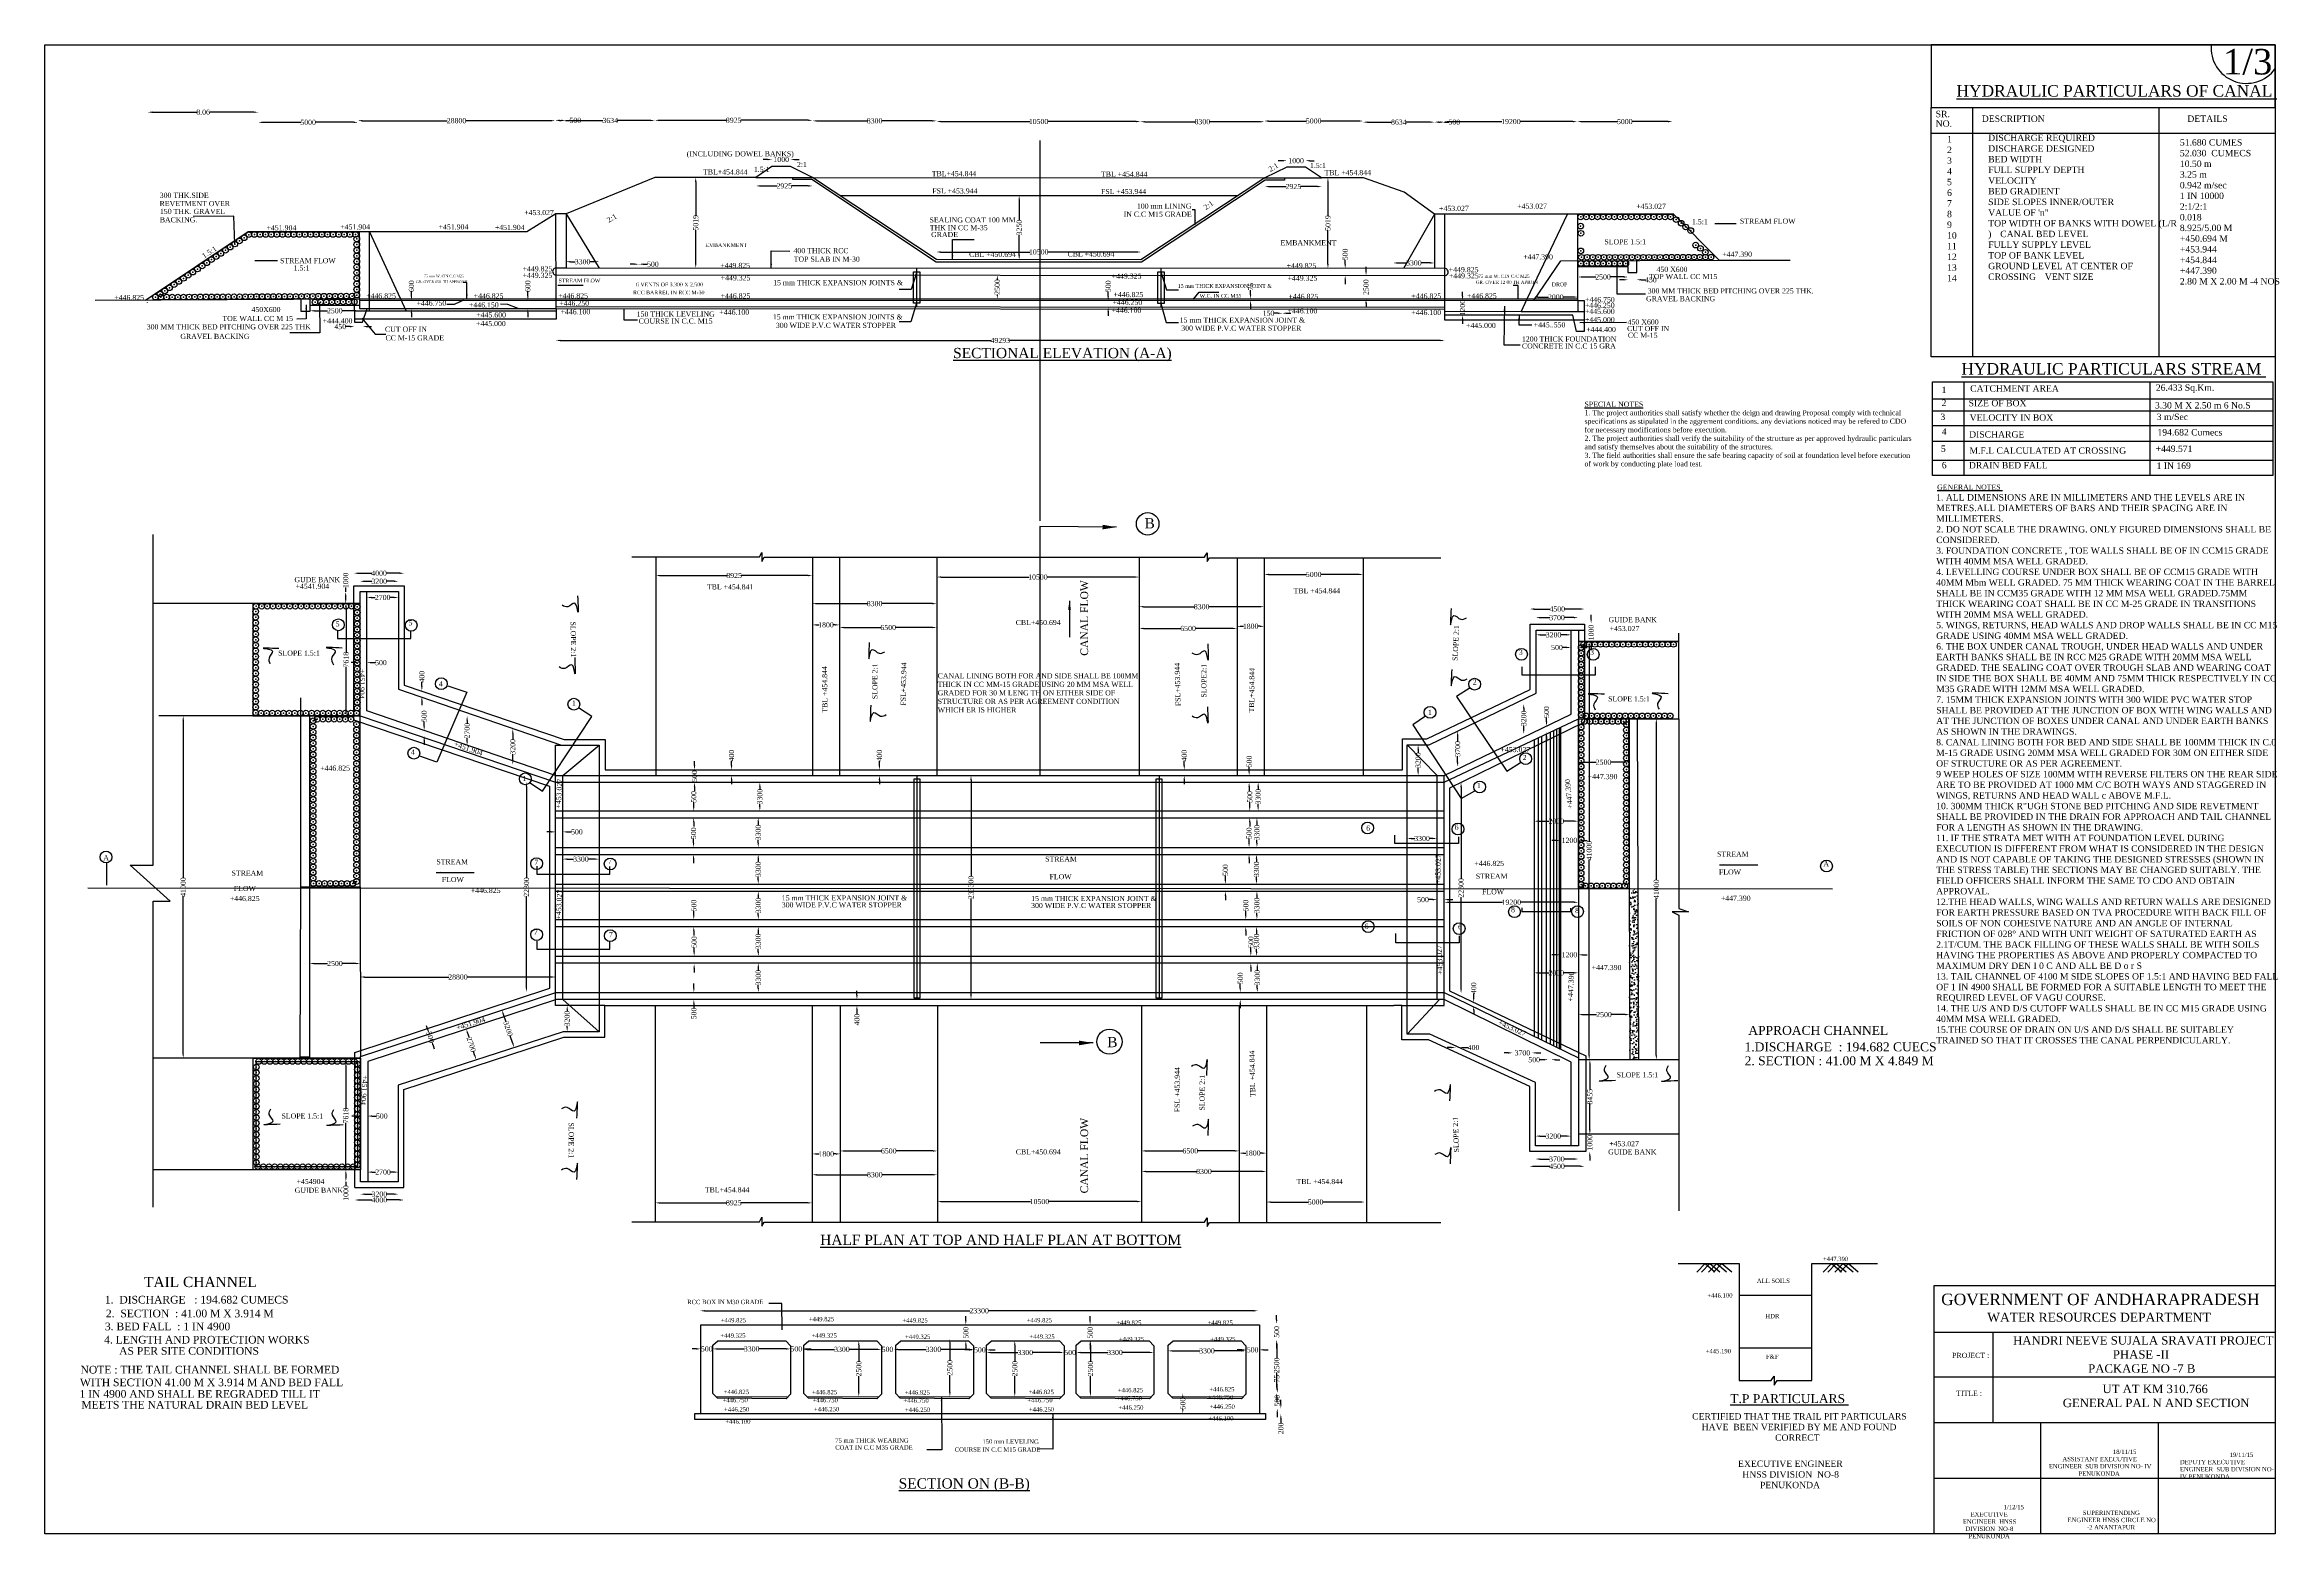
# Model space of a CAD drawing. Header units: feet. Extents: x -53249207 to -53240457, y 22140708 to 22146555.
import ezdxf

# ---------------------------------------------------------------- set-up
doc = ezdxf.new("R2010")
doc.units = ezdxf.units.FT
doc.header["$MEASUREMENT"] = 0
doc.header["$PDMODE"] = 32
doc.header["$PDSIZE"] = 22
doc.layers.add('DIMENSION', color=7, linetype='Continuous')
doc.layers.add('TEXT', color=7, linetype='Continuous')
doc.styles.get("Standard").update_dxf_attribs({"font": 'times.ttf', "height": 20})
doc.dimstyles.get("Standard").update_dxf_attribs({"dimtxt": 17, "dimasz": 17, "dimexe": 0.18, "dimexo": 0.0625, "dimgap": 0.09, "dimtad": 0, "dimdec": 0, "dimzin": 0, "dimdsep": 46, "dimtxsty": 'Standard', "dimcen": 0.09, "dimse1": 1, "dimse2": 1, "dimadec": 0, "dimazin": 0, "dimtfac": 1, "dimtdec": 0, "dimtofl": 0, "dimtmove": 0, "dimatfit": 3, "dimfxl": 1, "dimtolj": 1, "dimtzin": 0, "dimarcsym": 0})

# ---------------------------------------------------------------- blocks, each defined once
blk = doc.blocks.new('*D54')
at = {"layer": 'Defpoints', "color": 0, "transparency": 16777216}
for p in [(-53247165.6, 22145703.9), (-53247035.7, 22145705.4), (-53247035.7, 22145705)]:
    blk.add_point(p, dxfattribs=at)
at = {"layer": 'DIMENSION', "color": 0, "lineweight": -2, "transparency": 16777216}
for p, q in [((-53247148.6, 22145705.4), (-53247129.2, 22145705.4)), ((-53247052.7, 22145705.4), (-53247072.2, 22145705.4))]:
    blk.add_line(p, q, dxfattribs=at)
at = {"layer": 'DIMENSION', "color": 0, "transparency": 16777216}
for points in [[(-53247148.6, 22145708.2), (-53247148.6, 22145702.5), (-53247165.6, 22145705.4)], [(-53247052.7, 22145708.2), (-53247052.7, 22145702.5), (-53247035.7, 22145705.4)]]:
    blk.add_solid(points, dxfattribs=at)
at = {"layer": 'DIMENSION', "color": 0, "transparency": 16777216, "insert": (-53247100.7, 22145705.4), "char_height": 20, "attachment_point": 5}
blk.add_mtext('\\A1;3300', dxfattribs=at)
blk = doc.blocks.new('*D55')
at = {"layer": 'Defpoints', "color": 0, "transparency": 16777216}
for p in [(-53248802.7, 22146290.8), (-53248802.7, 22146284.3), (-53248370.3, 22146253.9)]:
    blk.add_point(p, dxfattribs=at)
at = {"layer": 'DIMENSION', "color": 0, "lineweight": -2, "transparency": 16777216}
for p, q in [((-53248785.7, 22146290.8), (-53248611, 22146290.8)), ((-53248387.3, 22146290.8), (-53248562, 22146290.8))]:
    blk.add_line(p, q, dxfattribs=at)
at = {"layer": 'DIMENSION', "color": 0, "transparency": 16777216}
for points in [[(-53248785.7, 22146293.6), (-53248785.7, 22146288), (-53248802.7, 22146290.8)], [(-53248387.3, 22146293.6), (-53248387.3, 22146288), (-53248370.3, 22146290.8)]]:
    blk.add_solid(points, dxfattribs=at)
at = {"layer": 'DIMENSION', "color": 0, "transparency": 16777216, "insert": (-53248586.5, 22146290.8), "char_height": 20, "attachment_point": 5}
blk.add_mtext('\\A1;8.06', dxfattribs=at)
blk = doc.blocks.new('*D56')
at = {"layer": 'Defpoints', "color": 0, "transparency": 16777216}
for p in [(-53248370.3, 22146253.9), (-53247980.5, 22146255.2), (-53247980.5, 22146251.1)]:
    blk.add_point(p, dxfattribs=at)
at = {"layer": 'DIMENSION', "color": 0, "lineweight": -2, "transparency": 16777216}
for p, q in [((-53248353.3, 22146251.1), (-53248203.8, 22146251.1)), ((-53247997.5, 22146251.1), (-53248147, 22146251.1))]:
    blk.add_line(p, q, dxfattribs=at)
at = {"layer": 'DIMENSION', "color": 0, "transparency": 16777216}
for points in [[(-53248353.3, 22146253.9), (-53248353.3, 22146248.3), (-53248370.3, 22146251.1)], [(-53247997.5, 22146253.9), (-53247997.5, 22146248.3), (-53247980.5, 22146251.1)]]:
    blk.add_solid(points, dxfattribs=at)
at = {"layer": 'DIMENSION', "color": 0, "transparency": 16777216, "insert": (-53248175.4, 22146251.1), "char_height": 20, "attachment_point": 5}
blk.add_mtext('\\A1;5000', dxfattribs=at)
blk = doc.blocks.new('*D57')
at = {"layer": 'Defpoints', "color": 0, "transparency": 16777216}
for p in [(-53247980.5, 22146251.1), (-53247208, 22146259.7), (-53247208, 22146257.5)]:
    blk.add_point(p, dxfattribs=at)
at = {"layer": 'DIMENSION', "color": 0, "lineweight": -2, "transparency": 16777216}
for p, q in [((-53247963.5, 22146257.5), (-53247630.4, 22146257.5)), ((-53247225, 22146257.5), (-53247558.1, 22146257.5))]:
    blk.add_line(p, q, dxfattribs=at)
at = {"layer": 'DIMENSION', "color": 0, "transparency": 16777216}
for points in [[(-53247963.5, 22146260.4), (-53247963.5, 22146254.7), (-53247980.5, 22146257.5)], [(-53247225, 22146260.4), (-53247225, 22146254.7), (-53247208, 22146257.5)]]:
    blk.add_solid(points, dxfattribs=at)
at = {"layer": 'DIMENSION', "color": 0, "transparency": 16777216, "insert": (-53247594.3, 22146257.5), "char_height": 20, "attachment_point": 5}
blk.add_mtext('\\A1;28800', dxfattribs=at)
blk = doc.blocks.new('*D58')
at = {"layer": 'Defpoints', "color": 0, "transparency": 16777216}
for p in [(-53247208, 22146257.5), (-53247167.3, 22146258.7), (-53247167.3, 22146257.7)]:
    blk.add_point(p, dxfattribs=at)
at = {"layer": 'DIMENSION', "color": 0, "lineweight": -2, "transparency": 16777216}
for p, q in [((-53247191, 22146258.7), (-53247184.3, 22146258.7)), ((-53247167.3, 22146258.7), (-53247150.3, 22146258.7))]:
    blk.add_line(p, q, dxfattribs=at)
at = {"layer": 'DIMENSION', "color": 0, "transparency": 16777216}
for points in [[(-53247191, 22146261.6), (-53247191, 22146255.9), (-53247208, 22146258.7)], [(-53247184.3, 22146261.6), (-53247184.3, 22146255.9), (-53247167.3, 22146258.7)]]:
    blk.add_solid(points, dxfattribs=at)
at = {"layer": 'DIMENSION', "color": 0, "transparency": 16777216, "insert": (-53247129.3, 22146258.7), "char_height": 20, "attachment_point": 5}
blk.add_mtext('\\A1;500', dxfattribs=at)
blk = doc.blocks.new('*D59')
at = {"layer": 'Defpoints', "color": 0, "transparency": 16777216}
for p in [(-53247167.3, 22146257.7), (-53246817.8, 22146259.2), (-53246817.8, 22146258.4)]:
    blk.add_point(p, dxfattribs=at)
at = {"layer": 'DIMENSION', "color": 0, "lineweight": -2, "transparency": 16777216}
for p, q in [((-53247150.3, 22146258.4), (-53247021, 22146258.4)), ((-53246834.8, 22146258.4), (-53246964, 22146258.4))]:
    blk.add_line(p, q, dxfattribs=at)
at = {"layer": 'DIMENSION', "color": 0, "transparency": 16777216}
for points in [[(-53247150.3, 22146261.2), (-53247150.3, 22146255.5), (-53247167.3, 22146258.4)], [(-53246834.8, 22146261.2), (-53246834.8, 22146255.5), (-53246817.8, 22146258.4)]]:
    blk.add_solid(points, dxfattribs=at)
at = {"layer": 'DIMENSION', "color": 0, "transparency": 16777216, "insert": (-53246992.5, 22146258.4), "char_height": 20, "attachment_point": 5}
blk.add_mtext('\\A1;3634', dxfattribs=at)
blk = doc.blocks.new('*D60')
at = {"layer": 'Defpoints', "color": 0, "transparency": 16777216}
for p in [(-53246817.8, 22146258.4), (-53246200.2, 22146259.4), (-53246200.2, 22146259)]:
    blk.add_point(p, dxfattribs=at)
at = {"layer": 'DIMENSION', "color": 0, "lineweight": -2, "transparency": 16777216}
for p, q in [((-53246800.8, 22146259), (-53246536.7, 22146259)), ((-53246217.2, 22146259), (-53246481.2, 22146259))]:
    blk.add_line(p, q, dxfattribs=at)
at = {"layer": 'DIMENSION', "color": 0, "transparency": 16777216}
for points in [[(-53246800.8, 22146261.8), (-53246800.8, 22146256.2), (-53246817.8, 22146259)], [(-53246217.2, 22146261.8), (-53246217.2, 22146256.2), (-53246200.2, 22146259)]]:
    blk.add_solid(points, dxfattribs=at)
at = {"layer": 'DIMENSION', "color": 0, "transparency": 16777216, "insert": (-53246509, 22146259), "char_height": 20, "attachment_point": 5}
blk.add_mtext('\\A1;8925', dxfattribs=at)
blk = doc.blocks.new('*D61')
at = {"layer": 'Defpoints', "color": 0, "transparency": 16777216}
for p in [(-53246200.2, 22146259), (-53245714.6, 22146257.6), (-53245714.6, 22146256.7)]:
    blk.add_point(p, dxfattribs=at)
at = {"layer": 'DIMENSION', "color": 0, "lineweight": -2, "transparency": 16777216}
for p, q in [((-53246183.2, 22146256.7), (-53245985.6, 22146256.7)), ((-53245731.6, 22146256.7), (-53245929.2, 22146256.7))]:
    blk.add_line(p, q, dxfattribs=at)
at = {"layer": 'DIMENSION', "color": 0, "transparency": 16777216}
for points in [[(-53246183.2, 22146259.6), (-53246183.2, 22146253.9), (-53246200.2, 22146256.7)], [(-53245731.6, 22146259.6), (-53245731.6, 22146253.9), (-53245714.6, 22146256.7)]]:
    blk.add_solid(points, dxfattribs=at)
at = {"layer": 'DIMENSION', "color": 0, "transparency": 16777216, "insert": (-53245957.4, 22146256.7), "char_height": 20, "attachment_point": 5}
blk.add_mtext('\\A1;8300', dxfattribs=at)
blk = doc.blocks.new('*D62')
at = {"layer": 'Defpoints', "color": 0, "transparency": 16777216}
for p in [(-53245714.6, 22146256.7), (-53244916.3, 22146254.2), (-53244916.3, 22146254.2)]:
    blk.add_point(p, dxfattribs=at)
at = {"layer": 'DIMENSION', "color": 0, "lineweight": -2, "transparency": 16777216}
for p, q in [((-53245697.6, 22146254.2), (-53245350.2, 22146254.2)), ((-53244933.3, 22146254.2), (-53245280.7, 22146254.2))]:
    blk.add_line(p, q, dxfattribs=at)
at = {"layer": 'DIMENSION', "color": 0, "transparency": 16777216}
for points in [[(-53245697.6, 22146257.1), (-53245697.6, 22146251.4), (-53245714.6, 22146254.2)], [(-53244933.3, 22146257.1), (-53244933.3, 22146251.4), (-53244916.3, 22146254.2)]]:
    blk.add_solid(points, dxfattribs=at)
at = {"layer": 'DIMENSION', "color": 0, "transparency": 16777216, "insert": (-53245315.5, 22146254.2), "char_height": 20, "attachment_point": 5}
blk.add_mtext('\\A1;10500', dxfattribs=at)
blk = doc.blocks.new('*D63')
at = {"layer": 'Defpoints', "color": 0, "transparency": 16777216}
for p in [(-53244916.3, 22146254.2), (-53244432, 22146258.4), (-53244432, 22146253.5)]:
    blk.add_point(p, dxfattribs=at)
at = {"layer": 'DIMENSION', "color": 0, "lineweight": -2, "transparency": 16777216}
for p, q in [((-53244899.3, 22146253.5), (-53244702.4, 22146253.5)), ((-53244449, 22146253.5), (-53244646, 22146253.5))]:
    blk.add_line(p, q, dxfattribs=at)
at = {"layer": 'DIMENSION', "color": 0, "transparency": 16777216}
for points in [[(-53244899.3, 22146256.3), (-53244899.3, 22146250.6), (-53244916.3, 22146253.5)], [(-53244449, 22146256.3), (-53244449, 22146250.6), (-53244432, 22146253.5)]]:
    blk.add_solid(points, dxfattribs=at)
at = {"layer": 'DIMENSION', "color": 0, "transparency": 16777216, "insert": (-53244674.2, 22146253.5), "char_height": 20, "attachment_point": 5}
blk.add_mtext('\\A1;8300', dxfattribs=at)
blk = doc.blocks.new('*D64')
at = {"layer": 'Defpoints', "color": 0, "transparency": 16777216}
for p in [(-53244432, 22146253.5), (-53244044.5, 22146257), (-53244044.5, 22146256.3)]:
    blk.add_point(p, dxfattribs=at)
at = {"layer": 'DIMENSION', "color": 0, "lineweight": -2, "transparency": 16777216}
for p, q in [((-53244415, 22146256.3), (-53244266.7, 22146256.3)), ((-53244061.5, 22146256.3), (-53244209.9, 22146256.3))]:
    blk.add_line(p, q, dxfattribs=at)
at = {"layer": 'DIMENSION', "color": 0, "transparency": 16777216}
for points in [[(-53244415, 22146259.1), (-53244415, 22146253.4), (-53244432, 22146256.3)], [(-53244061.5, 22146259.1), (-53244061.5, 22146253.4), (-53244044.5, 22146256.3)]]:
    blk.add_solid(points, dxfattribs=at)
at = {"layer": 'DIMENSION', "color": 0, "transparency": 16777216, "insert": (-53244238.3, 22146256.3), "char_height": 20, "attachment_point": 5}
blk.add_mtext('\\A1;5000', dxfattribs=at)
blk = doc.blocks.new('*D65')
at = {"layer": 'Defpoints', "color": 0, "transparency": 16777216}
for p in [(-53244044.5, 22146257), (-53243764.8, 22146255.5), (-53243764.8, 22146251.9)]:
    blk.add_point(p, dxfattribs=at)
at = {"layer": 'DIMENSION', "color": 0, "lineweight": -2, "transparency": 16777216}
for p, q in [((-53244027.5, 22146251.9), (-53243932.9, 22146251.9)), ((-53243781.8, 22146251.9), (-53243876.4, 22146251.9))]:
    blk.add_line(p, q, dxfattribs=at)
at = {"layer": 'DIMENSION', "color": 0, "transparency": 16777216}
for points in [[(-53244027.5, 22146254.7), (-53244027.5, 22146249.1), (-53244044.5, 22146251.9)], [(-53243781.8, 22146254.7), (-53243781.8, 22146249.1), (-53243764.8, 22146251.9)]]:
    blk.add_solid(points, dxfattribs=at)
at = {"layer": 'DIMENSION', "color": 0, "transparency": 16777216, "insert": (-53243904.7, 22146251.9), "char_height": 20, "attachment_point": 5}
blk.add_mtext('\\A1;8634', dxfattribs=at)
blk = doc.blocks.new('*D66')
at = {"layer": 'Defpoints', "color": 0, "transparency": 16777216}
for p in [(-53243764.8, 22146251.9), (-53243725.7, 22146252), (-53243725.7, 22146251.2)]:
    blk.add_point(p, dxfattribs=at)
at = {"layer": 'DIMENSION', "color": 0, "lineweight": -2, "transparency": 16777216}
for p, q in [((-53243747.8, 22146252), (-53243742.7, 22146252)), ((-53243725.7, 22146252), (-53243708.7, 22146252))]:
    blk.add_line(p, q, dxfattribs=at)
at = {"layer": 'DIMENSION', "color": 0, "transparency": 16777216}
for points in [[(-53243747.8, 22146254.9), (-53243747.8, 22146249.2), (-53243764.8, 22146252)], [(-53243742.7, 22146254.9), (-53243742.7, 22146249.2), (-53243725.7, 22146252)]]:
    blk.add_solid(points, dxfattribs=at)
at = {"layer": 'DIMENSION', "color": 0, "transparency": 16777216, "insert": (-53243687.7, 22146252), "char_height": 20, "attachment_point": 5}
blk.add_mtext('\\A1;500', dxfattribs=at)
blk = doc.blocks.new('*D67')
at = {"layer": 'Defpoints', "color": 0, "transparency": 16777216}
for p in [(-53243725.7, 22146252), (-53243206.5, 22146254), (-53243206.5, 22146253.3)]:
    blk.add_point(p, dxfattribs=at)
at = {"layer": 'DIMENSION', "color": 0, "lineweight": -2, "transparency": 16777216}
for p, q in [((-53243708.7, 22146254), (-53243500.9, 22146254)), ((-53243223.5, 22146254), (-53243431.4, 22146254))]:
    blk.add_line(p, q, dxfattribs=at)
at = {"layer": 'DIMENSION', "color": 0, "transparency": 16777216}
for points in [[(-53243708.7, 22146256.9), (-53243708.7, 22146251.2), (-53243725.7, 22146254)], [(-53243223.5, 22146256.9), (-53243223.5, 22146251.2), (-53243206.5, 22146254)]]:
    blk.add_solid(points, dxfattribs=at)
at = {"layer": 'DIMENSION', "color": 0, "transparency": 16777216, "insert": (-53243466.1, 22146254), "char_height": 20, "attachment_point": 5}
blk.add_mtext('\\A1;19200', dxfattribs=at)
blk = doc.blocks.new('*D68')
at = {"layer": 'Defpoints', "color": 0, "transparency": 16777216}
for p in [(-53243206.5, 22146254), (-53242833.6, 22146258.4), (-53242833.6, 22146254)]:
    blk.add_point(p, dxfattribs=at)
at = {"layer": 'DIMENSION', "color": 0, "lineweight": -2, "transparency": 16777216}
for p, q in [((-53243189.5, 22146254), (-53243048.5, 22146254)), ((-53242850.6, 22146254), (-53242991.7, 22146254))]:
    blk.add_line(p, q, dxfattribs=at)
at = {"layer": 'DIMENSION', "color": 0, "transparency": 16777216}
for points in [[(-53243189.5, 22146256.9), (-53243189.5, 22146251.2), (-53243206.5, 22146254)], [(-53242850.6, 22146256.9), (-53242850.6, 22146251.2), (-53242833.6, 22146254)]]:
    blk.add_solid(points, dxfattribs=at)
at = {"layer": 'DIMENSION', "color": 0, "transparency": 16777216, "insert": (-53243020.1, 22146254), "char_height": 20, "attachment_point": 5}
blk.add_mtext('\\A1;5000', dxfattribs=at)
blk = doc.blocks.new('*D69')
at = {"layer": 'Defpoints', "color": 0, "transparency": 16777216}
for p in [(-53243203.4, 22145641.4), (-53243007.3, 22145645.6), (-53243007.3, 22145641.7)]:
    blk.add_point(p, dxfattribs=at)
at = {"layer": 'DIMENSION', "color": 0, "lineweight": -2, "transparency": 16777216}
for p, q in [((-53243186.4, 22145645.6), (-53243134.1, 22145645.6)), ((-53243024.3, 22145645.6), (-53243076.6, 22145645.6))]:
    blk.add_line(p, q, dxfattribs=at)
at = {"layer": 'DIMENSION', "color": 0, "transparency": 16777216}
for points in [[(-53243186.4, 22145648.5), (-53243186.4, 22145642.8), (-53243203.4, 22145645.6)], [(-53243024.3, 22145648.5), (-53243024.3, 22145642.8), (-53243007.3, 22145645.6)]]:
    blk.add_solid(points, dxfattribs=at)
at = {"layer": 'DIMENSION', "color": 0, "transparency": 16777216, "insert": (-53243105.3, 22145645.6), "char_height": 20, "attachment_point": 5}
blk.add_mtext('\\A1;2500', dxfattribs=at)
blk = doc.blocks.new('*D70')
at = {"layer": 'Defpoints', "color": 0, "transparency": 16777216}
for p in [(-53243007.3, 22145645.6), (-53242973.3, 22145645.6), (-53242973.3, 22145634.7)]:
    blk.add_point(p, dxfattribs=at)
at = {"layer": 'DIMENSION', "color": 0, "lineweight": -2, "transparency": 16777216}
for p, q in [((-53243024.3, 22145634.7), (-53243041.3, 22145634.7)), ((-53242956.3, 22145634.7), (-53242939.3, 22145634.7))]:
    blk.add_line(p, q, dxfattribs=at)
at = {"layer": 'DIMENSION', "color": 0, "transparency": 16777216}
for points in [[(-53243024.3, 22145637.6), (-53243024.3, 22145631.9), (-53243007.3, 22145634.7)], [(-53242956.3, 22145637.6), (-53242956.3, 22145631.9), (-53242973.3, 22145634.7)]]:
    blk.add_solid(points, dxfattribs=at)
at = {"layer": 'DIMENSION', "color": 0, "transparency": 16777216, "insert": (-53242917.8, 22145634.7), "char_height": 20, "attachment_point": 5}
blk.add_mtext('\\A1;450', dxfattribs=at)
blk = doc.blocks.new('*D71')
at = {"layer": 'Defpoints', "color": 0, "transparency": 16777216}
for p in [(-53243377, 22145567), (-53243377, 22145559.9), (-53243203.4, 22145559.8)]:
    blk.add_point(p, dxfattribs=at)
at = {"layer": 'DIMENSION', "color": 0, "lineweight": -2, "transparency": 16777216}
for p, q in [((-53243360, 22145567), (-53243319, 22145567)), ((-53243220.4, 22145567), (-53243261.4, 22145567))]:
    blk.add_line(p, q, dxfattribs=at)
at = {"layer": 'DIMENSION', "color": 0, "transparency": 16777216}
for points in [[(-53243360, 22145569.8), (-53243360, 22145564.2), (-53243377, 22145567)], [(-53243220.4, 22145569.8), (-53243220.4, 22145564.2), (-53243203.4, 22145567)]]:
    blk.add_solid(points, dxfattribs=at)
at = {"layer": 'DIMENSION', "color": 0, "transparency": 16777216, "insert": (-53243290.2, 22145567), "char_height": 20, "attachment_point": 5}
blk.add_mtext('\\A1;2000', dxfattribs=at)
blk = doc.blocks.new('*D72')
at = {"layer": 'Defpoints', "color": 0, "transparency": 16777216}
for p in [(-53243655.2, 22145554), (-53243655.2, 22145496.5), (-53243655.2, 22145496.5)]:
    blk.add_point(p, dxfattribs=at)
at = {"layer": 'DIMENSION', "color": 0, "lineweight": -2, "transparency": 16777216}
for p, q in [((-53243655.2, 22145571), (-53243655.2, 22145588)), ((-53243655.2, 22145479.5), (-53243655.2, 22145462.5))]:
    blk.add_line(p, q, dxfattribs=at)
at = {"layer": 'DIMENSION', "color": 0, "transparency": 16777216}
for points in [[(-53243658, 22145571), (-53243652.4, 22145571), (-53243655.2, 22145554)], [(-53243658, 22145479.5), (-53243652.4, 22145479.5), (-53243655.2, 22145496.5)]]:
    blk.add_solid(points, dxfattribs=at)
at = {"layer": 'DIMENSION', "color": 0, "transparency": 16777216, "insert": (-53243655.2, 22145525.2), "char_height": 20, "attachment_point": 5, "rotation": 90}
blk.add_mtext('\\A1;1200', dxfattribs=at)
blk = doc.blocks.new('*D73')
at = {"layer": 'Defpoints', "color": 0, "transparency": 16777216}
for p in [(-53243927.4, 22145700.5), (-53243927.4, 22145679.1), (-53243764.7, 22145679)]:
    blk.add_point(p, dxfattribs=at)
at = {"layer": 'DIMENSION', "color": 0, "lineweight": -2, "transparency": 16777216}
for p, q in [((-53243910.4, 22145700.5), (-53243874.5, 22145700.5)), ((-53243781.7, 22145700.5), (-53243817.6, 22145700.5))]:
    blk.add_line(p, q, dxfattribs=at)
at = {"layer": 'DIMENSION', "color": 0, "transparency": 16777216}
for points in [[(-53243910.4, 22145703.3), (-53243910.4, 22145697.7), (-53243927.4, 22145700.5)], [(-53243781.7, 22145703.3), (-53243781.7, 22145697.7), (-53243764.7, 22145700.5)]]:
    blk.add_solid(points, dxfattribs=at)
at = {"layer": 'DIMENSION', "color": 0, "transparency": 16777216, "insert": (-53243846, 22145700.5), "char_height": 20, "attachment_point": 5}
blk.add_mtext('\\A1;3300', dxfattribs=at)
blk = doc.blocks.new('*D74')
at = {"layer": 'Defpoints', "color": 0, "transparency": 16777216}
for p in [(-53244034.1, 22145651.5), (-53244034.1, 22145560), (-53244033.3, 22145560)]:
    blk.add_point(p, dxfattribs=at)
at = {"layer": 'DIMENSION', "color": 0, "lineweight": -2, "transparency": 16777216}
for p, q in [((-53244033.3, 22145668.5), (-53244033.3, 22145685.5)), ((-53244033.3, 22145543), (-53244033.3, 22145526))]:
    blk.add_line(p, q, dxfattribs=at)
at = {"layer": 'DIMENSION', "color": 0, "transparency": 16777216}
for points in [[(-53244036.1, 22145668.5), (-53244030.5, 22145668.5), (-53244033.3, 22145651.5)], [(-53244036.1, 22145543), (-53244030.5, 22145543), (-53244033.3, 22145560)]]:
    blk.add_solid(points, dxfattribs=at)
at = {"layer": 'DIMENSION', "color": 0, "transparency": 16777216, "insert": (-53244033.3, 22145605.7), "char_height": 20, "attachment_point": 5, "rotation": 90}
blk.add_mtext('\\A1;2500', dxfattribs=at)
blk = doc.blocks.new('*D75')
at = {"layer": 'Defpoints', "color": 0, "transparency": 16777216}
for p in [(-53244115.3, 22145679.2), (-53244114.8, 22145679.2), (-53244115.3, 22145651.6)]:
    blk.add_point(p, dxfattribs=at)
at = {"layer": 'DIMENSION', "color": 0, "lineweight": -2, "transparency": 16777216}
for p, q in [((-53244114.8, 22145696.2), (-53244114.8, 22145713.2)), ((-53244114.8, 22145634.6), (-53244114.8, 22145617.6))]:
    blk.add_line(p, q, dxfattribs=at)
at = {"layer": 'DIMENSION', "color": 0, "transparency": 16777216}
for points in [[(-53244117.7, 22145696.2), (-53244112, 22145696.2), (-53244114.8, 22145679.2)], [(-53244117.7, 22145634.6), (-53244112, 22145634.6), (-53244114.8, 22145651.6)]]:
    blk.add_solid(points, dxfattribs=at)
at = {"layer": 'DIMENSION', "color": 0, "transparency": 16777216, "insert": (-53244114.8, 22145734.2), "char_height": 20, "attachment_point": 5, "rotation": 90}
blk.add_mtext('\\A1;500', dxfattribs=at)
blk = doc.blocks.new('*D76')
at = {"layer": 'Defpoints', "color": 0, "transparency": 16777216}
for p in [(-53244182.4, 22146034.3), (-53244182.4, 22146034.3), (-53244182.4, 22145679.2)]:
    blk.add_point(p, dxfattribs=at)
at = {"layer": 'DIMENSION', "color": 0, "lineweight": -2, "transparency": 16777216}
for p, q in [((-53244182.4, 22146017.3), (-53244182.4, 22145885.1)), ((-53244182.4, 22145696.2), (-53244182.4, 22145828.5))]:
    blk.add_line(p, q, dxfattribs=at)
at = {"layer": 'DIMENSION', "color": 0, "transparency": 16777216}
for points in [[(-53244185.2, 22146017.3), (-53244179.6, 22146017.3), (-53244182.4, 22146034.3)], [(-53244185.2, 22145696.2), (-53244179.6, 22145696.2), (-53244182.4, 22145679.2)]]:
    blk.add_solid(points, dxfattribs=at)
at = {"layer": 'DIMENSION', "color": 0, "transparency": 16777216, "insert": (-53244182.4, 22145856.8), "char_height": 20, "attachment_point": 5, "rotation": 90}
blk.add_mtext('\\A1;5019', dxfattribs=at)
blk = doc.blocks.new('*D77')
at = {"layer": 'Defpoints', "color": 0, "transparency": 16777216}
for p in [(-53244429.7, 22145999.6), (-53244429.7, 22145999.6), (-53244205.9, 22145999.5)]:
    blk.add_point(p, dxfattribs=at)
at = {"layer": 'DIMENSION', "color": 0, "lineweight": -2, "transparency": 16777216}
for p, q in [((-53244412.7, 22145999.6), (-53244346.1, 22145999.6)), ((-53244222.9, 22145999.6), (-53244289.5, 22145999.6))]:
    blk.add_line(p, q, dxfattribs=at)
at = {"layer": 'DIMENSION', "color": 0, "transparency": 16777216}
for points in [[(-53244412.7, 22146002.4), (-53244412.7, 22145996.7), (-53244429.7, 22145999.6)], [(-53244222.9, 22146002.4), (-53244222.9, 22145996.7), (-53244205.9, 22145999.6)]]:
    blk.add_solid(points, dxfattribs=at)
at = {"layer": 'DIMENSION', "color": 0, "transparency": 16777216, "insert": (-53244317.8, 22145999.6), "char_height": 20, "attachment_point": 5}
blk.add_mtext('\\A1;2925', dxfattribs=at)
blk = doc.blocks.new('*D78')
at = {"layer": 'Defpoints', "color": 0, "transparency": 16777216}
for p in [(-53244270.5, 22146100.9), (-53244343.6, 22146076.1), (-53244270.5, 22146076.1)]:
    blk.add_point(p, dxfattribs=at)
at = {"layer": 'DIMENSION', "color": 0, "lineweight": -2, "transparency": 16777216}
for p, q in [((-53244360.6, 22146100.9), (-53244377.6, 22146100.9)), ((-53244253.5, 22146100.9), (-53244236.5, 22146100.9))]:
    blk.add_line(p, q, dxfattribs=at)
at = {"layer": 'DIMENSION', "color": 0, "transparency": 16777216}
for points in [[(-53244360.6, 22146103.8), (-53244360.6, 22146098.1), (-53244343.6, 22146100.9)], [(-53244253.5, 22146103.8), (-53244253.5, 22146098.1), (-53244270.5, 22146100.9)]]:
    blk.add_solid(points, dxfattribs=at)
at = {"layer": 'DIMENSION', "color": 0, "transparency": 16777216, "insert": (-53244307.1, 22146100.9), "char_height": 20, "attachment_point": 5}
blk.add_mtext('\\A1;1000', dxfattribs=at)
blk = doc.blocks.new('*D79')
at = {"layer": 'Defpoints', "color": 0, "transparency": 16777216}
for p in [(-53245051.2, 22145554.2), (-53245051.2, 22145527.2), (-53245042.8, 22145554.2)]:
    blk.add_point(p, dxfattribs=at)
at = {"layer": 'DIMENSION', "color": 0, "lineweight": -2, "transparency": 16777216}
for p, q in [((-53245042.8, 22145571.2), (-53245042.8, 22145588.2)), ((-53245042.8, 22145510.2), (-53245042.8, 22145493.2))]:
    blk.add_line(p, q, dxfattribs=at)
at = {"layer": 'DIMENSION', "color": 0, "transparency": 16777216}
for points in [[(-53245045.6, 22145571.2), (-53245039.9, 22145571.2), (-53245042.8, 22145554.2)], [(-53245045.6, 22145510.2), (-53245039.9, 22145510.2), (-53245042.8, 22145527.2)]]:
    blk.add_solid(points, dxfattribs=at)
at = {"layer": 'DIMENSION', "color": 0, "transparency": 16777216, "insert": (-53245042.8, 22145609.2), "char_height": 20, "attachment_point": 5, "rotation": 90}
blk.add_mtext('\\A1;500', dxfattribs=at)
blk = doc.blocks.new('*D80')
at = {"layer": 'Defpoints', "color": 0, "transparency": 16777216}
for p in [(-53245715.7, 22145748.2), (-53245715.7, 22145743.4), (-53244913.9, 22145745.8)]:
    blk.add_point(p, dxfattribs=at)
at = {"layer": 'DIMENSION', "color": 0, "lineweight": -2, "transparency": 16777216}
for p, q in [((-53245698.7, 22145743.4), (-53245349.5, 22145743.4)), ((-53244930.9, 22145743.4), (-53245280, 22145743.4))]:
    blk.add_line(p, q, dxfattribs=at)
at = {"layer": 'DIMENSION', "color": 0, "transparency": 16777216}
for points in [[(-53245698.7, 22145746.3), (-53245698.7, 22145740.6), (-53245715.7, 22145743.4)], [(-53244930.9, 22145746.3), (-53244930.9, 22145740.6), (-53244913.9, 22145743.4)]]:
    blk.add_solid(points, dxfattribs=at)
at = {"layer": 'DIMENSION', "color": 0, "transparency": 16777216, "insert": (-53245314.8, 22145743.4), "char_height": 20, "attachment_point": 5}
blk.add_mtext('\\A1;10500', dxfattribs=at)
blk = doc.blocks.new('*D81')
at = {"layer": 'Defpoints', "color": 0, "transparency": 16777216}
for p in [(-53245477, 22145652.7), (-53245477, 22145652.7), (-53245477.1, 22145560.2)]:
    blk.add_point(p, dxfattribs=at)
at = {"layer": 'DIMENSION', "color": 0, "lineweight": -2, "transparency": 16777216}
for p, q in [((-53245477, 22145635.7), (-53245477, 22145635.2)), ((-53245477, 22145577.2), (-53245477, 22145577.7))]:
    blk.add_line(p, q, dxfattribs=at)
at = {"layer": 'DIMENSION', "color": 0, "transparency": 16777216}
for points in [[(-53245479.8, 22145635.7), (-53245474.1, 22145635.7), (-53245477, 22145652.7)], [(-53245479.8, 22145577.2), (-53245474.1, 22145577.2), (-53245477, 22145560.2)]]:
    blk.add_solid(points, dxfattribs=at)
at = {"layer": 'DIMENSION', "color": 0, "transparency": 16777216, "insert": (-53245477, 22145606.4), "char_height": 20, "attachment_point": 5, "rotation": 90}
blk.add_mtext('\\A1;2500', dxfattribs=at)
blk = doc.blocks.new('*D82')
at = {"layer": 'Defpoints', "color": 0, "transparency": 16777216}
for p in [(-53245391.4, 22145964.8), (-53245391.2, 22145964.8), (-53245391.5, 22145713.3)]:
    blk.add_point(p, dxfattribs=at)
at = {"layer": 'DIMENSION', "color": 0, "lineweight": -2, "transparency": 16777216}
for p, q in [((-53245391.2, 22145947.8), (-53245391.2, 22145867.6)), ((-53245391.2, 22145730.3), (-53245391.2, 22145810.6))]:
    blk.add_line(p, q, dxfattribs=at)
at = {"layer": 'DIMENSION', "color": 0, "transparency": 16777216}
for points in [[(-53245394.1, 22145947.8), (-53245388.4, 22145947.8), (-53245391.2, 22145964.8)], [(-53245394.1, 22145730.3), (-53245388.4, 22145730.3), (-53245391.2, 22145713.3)]]:
    blk.add_solid(points, dxfattribs=at)
at = {"layer": 'DIMENSION', "color": 0, "transparency": 16777216, "insert": (-53245391.2, 22145839.1), "char_height": 20, "attachment_point": 5, "rotation": 90}
blk.add_mtext('\\A1;3250', dxfattribs=at)
blk = doc.blocks.new('*D83')
at = {"layer": 'Defpoints', "color": 0, "transparency": 16777216}
for p in [(-53246421.8, 22146035.1), (-53246199.9, 22146035.3), (-53246199.9, 22146002.1)]:
    blk.add_point(p, dxfattribs=at)
at = {"layer": 'DIMENSION', "color": 0, "lineweight": -2, "transparency": 16777216}
for p, q in [((-53246404.8, 22146002.1), (-53246339.2, 22146002.1)), ((-53246216.9, 22146002.1), (-53246282.5, 22146002.1))]:
    blk.add_line(p, q, dxfattribs=at)
at = {"layer": 'DIMENSION', "color": 0, "transparency": 16777216}
for points in [[(-53246404.8, 22146004.9), (-53246404.8, 22145999.2), (-53246421.8, 22146002.1)], [(-53246216.9, 22146004.9), (-53246216.9, 22145999.2), (-53246199.9, 22146002.1)]]:
    blk.add_solid(points, dxfattribs=at)
at = {"layer": 'DIMENSION', "color": 0, "transparency": 16777216, "insert": (-53246310.9, 22146002.1), "char_height": 20, "attachment_point": 5}
blk.add_mtext('\\A1;2925', dxfattribs=at)
blk = doc.blocks.new('*D84')
at = {"layer": 'Defpoints', "color": 0, "transparency": 16777216}
for p in [(-53246286.7, 22146105.5), (-53246359.1, 22146077.9), (-53246286.7, 22146077.9)]:
    blk.add_point(p, dxfattribs=at)
at = {"layer": 'DIMENSION', "color": 0, "lineweight": -2, "transparency": 16777216}
for p, q in [((-53246376.1, 22146105.5), (-53246393.1, 22146105.5)), ((-53246269.7, 22146105.5), (-53246252.7, 22146105.5))]:
    blk.add_line(p, q, dxfattribs=at)
at = {"layer": 'DIMENSION', "color": 0, "transparency": 16777216}
for points in [[(-53246376.1, 22146108.3), (-53246376.1, 22146102.6), (-53246359.1, 22146105.5)], [(-53246269.7, 22146108.3), (-53246269.7, 22146102.6), (-53246286.7, 22146105.5)]]:
    blk.add_solid(points, dxfattribs=at)
at = {"layer": 'DIMENSION', "color": 0, "transparency": 16777216, "insert": (-53246322.9, 22146105.5), "char_height": 20, "attachment_point": 5}
blk.add_mtext('\\A1;1000', dxfattribs=at)
blk = doc.blocks.new('*D85')
at = {"layer": 'Defpoints', "color": 0, "transparency": 16777216}
for p in [(-53246676.3, 22146035.1), (-53246676.5, 22145680.5), (-53246657.7, 22145680.5)]:
    blk.add_point(p, dxfattribs=at)
at = {"layer": 'DIMENSION', "color": 0, "lineweight": -2, "transparency": 16777216}
for p, q in [((-53246657.7, 22146018.1), (-53246657.7, 22145886.1)), ((-53246657.7, 22145697.5), (-53246657.7, 22145829.5))]:
    blk.add_line(p, q, dxfattribs=at)
at = {"layer": 'DIMENSION', "color": 0, "transparency": 16777216}
for points in [[(-53246660.6, 22146018.1), (-53246654.9, 22146018.1), (-53246657.7, 22146035.1)], [(-53246660.6, 22145697.5), (-53246654.9, 22145697.5), (-53246657.7, 22145680.5)]]:
    blk.add_solid(points, dxfattribs=at)
at = {"layer": 'DIMENSION', "color": 0, "transparency": 16777216, "insert": (-53246657.7, 22145857.8), "char_height": 20, "attachment_point": 5, "rotation": 90}
blk.add_mtext('\\A1;5019', dxfattribs=at)
blk = doc.blocks.new('*D86')
at = {"layer": 'Defpoints', "color": 0, "transparency": 16777216}
for p in [(-53246880.4, 22145695.8), (-53246880.4, 22145680.6), (-53246880.4, 22145653.8)]:
    blk.add_point(p, dxfattribs=at)
at = {"layer": 'DIMENSION', "color": 0, "lineweight": -2, "transparency": 16777216}
for p, q in [((-53246897.4, 22145695.8), (-53246914.4, 22145695.8)), ((-53246863.4, 22145695.8), (-53246846.4, 22145695.8))]:
    blk.add_line(p, q, dxfattribs=at)
at = {"layer": 'DIMENSION', "color": 0, "transparency": 16777216}
for points in [[(-53246897.4, 22145698.6), (-53246897.4, 22145693), (-53246880.4, 22145695.8)], [(-53246863.4, 22145698.6), (-53246863.4, 22145693), (-53246880.4, 22145695.8)]]:
    blk.add_solid(points, dxfattribs=at)
at = {"layer": 'DIMENSION', "color": 0, "transparency": 16777216, "insert": (-53246825.4, 22145695.8), "char_height": 20, "attachment_point": 5}
blk.add_mtext('\\A1;500', dxfattribs=at)
blk = doc.blocks.new('*D87')
at = {"layer": 'Defpoints', "color": 0, "transparency": 16777216}
for p in [(-53247315, 22145554.5), (-53247300.8, 22145554.5), (-53247300.8, 22145522.1)]:
    blk.add_point(p, dxfattribs=at)
at = {"layer": 'DIMENSION', "color": 0, "lineweight": -2, "transparency": 16777216}
for p, q in [((-53247315, 22145571.5), (-53247315, 22145588.5)), ((-53247315, 22145505.1), (-53247315, 22145488.1))]:
    blk.add_line(p, q, dxfattribs=at)
at = {"layer": 'DIMENSION', "color": 0, "transparency": 16777216}
for points in [[(-53247317.8, 22145571.5), (-53247312.2, 22145571.5), (-53247315, 22145554.5)], [(-53247317.8, 22145505.1), (-53247312.2, 22145505.1), (-53247315, 22145522.1)]]:
    blk.add_solid(points, dxfattribs=at)
at = {"layer": 'DIMENSION', "color": 0, "transparency": 16777216, "insert": (-53247315, 22145609.6), "char_height": 20, "attachment_point": 5, "rotation": 90}
blk.add_mtext('\\A1;600', dxfattribs=at)
blk = doc.blocks.new('*D88')
at = {"layer": 'Defpoints', "color": 0, "transparency": 16777216}
for p in [(-53247770.8, 22145554.6), (-53247760, 22145554.6), (-53247760, 22145522.1)]:
    blk.add_point(p, dxfattribs=at)
at = {"layer": 'DIMENSION', "color": 0, "lineweight": -2, "transparency": 16777216}
for p, q in [((-53247770.8, 22145571.6), (-53247770.8, 22145588.6)), ((-53247770.8, 22145505.1), (-53247770.8, 22145488.1))]:
    blk.add_line(p, q, dxfattribs=at)
at = {"layer": 'DIMENSION', "color": 0, "transparency": 16777216}
for points in [[(-53247773.6, 22145571.6), (-53247768, 22145571.6), (-53247770.8, 22145554.6)], [(-53247773.6, 22145505.1), (-53247768, 22145505.1), (-53247770.8, 22145522.1)]]:
    blk.add_solid(points, dxfattribs=at)
at = {"layer": 'DIMENSION', "color": 0, "transparency": 16777216, "insert": (-53247770.8, 22145609.7), "char_height": 20, "attachment_point": 5, "rotation": 90}
blk.add_mtext('\\A1;600', dxfattribs=at)
blk = doc.blocks.new('*D89')
at = {"layer": 'Defpoints', "color": 0, "transparency": 16777216}
for p in [(-53248167.6, 22145513.3), (-53248167.6, 22145512.2), (-53247974.2, 22145512.2)]:
    blk.add_point(p, dxfattribs=at)
at = {"layer": 'DIMENSION', "color": 0, "lineweight": -2, "transparency": 16777216}
for p, q in [((-53248150.6, 22145513.3), (-53248099.7, 22145513.3)), ((-53247991.2, 22145513.3), (-53248042.1, 22145513.3))]:
    blk.add_line(p, q, dxfattribs=at)
at = {"layer": 'DIMENSION', "color": 0, "transparency": 16777216}
for points in [[(-53248150.6, 22145516.2), (-53248150.6, 22145510.5), (-53248167.6, 22145513.3)], [(-53247991.2, 22145516.2), (-53247991.2, 22145510.5), (-53247974.2, 22145513.3)]]:
    blk.add_solid(points, dxfattribs=at)
at = {"layer": 'DIMENSION', "color": 0, "transparency": 16777216, "insert": (-53248070.9, 22145513.3), "char_height": 20, "attachment_point": 5}
blk.add_mtext('\\A1;2500', dxfattribs=at)
blk = doc.blocks.new('*D90')
at = {"layer": 'Defpoints', "color": 0, "transparency": 16777216}
for p in [(-53247994.1, 22145468.5), (-53247994.1, 22145451.3), (-53247961.8, 22145468.5)]:
    blk.add_point(p, dxfattribs=at)
at = {"layer": 'DIMENSION', "color": 0, "lineweight": -2, "transparency": 16777216}
for p, q in [((-53248011.1, 22145451.3), (-53248028.1, 22145451.3)), ((-53247944.8, 22145451.3), (-53247927.8, 22145451.3))]:
    blk.add_line(p, q, dxfattribs=at)
at = {"layer": 'DIMENSION', "color": 0, "transparency": 16777216}
for points in [[(-53248011.1, 22145454.1), (-53248011.1, 22145448.4), (-53247994.1, 22145451.3)], [(-53247944.8, 22145454.1), (-53247944.8, 22145448.4), (-53247961.8, 22145451.3)]]:
    blk.add_solid(points, dxfattribs=at)
at = {"layer": 'DIMENSION', "color": 0, "transparency": 16777216, "insert": (-53248049.6, 22145451.3), "char_height": 20, "attachment_point": 5}
blk.add_mtext('\\A1;450', dxfattribs=at)
blk = doc.blocks.new('*D91')
at = {"layer": 'Defpoints', "color": 0, "transparency": 16777216}
for p in [(-53247205.2, 22145402.7), (-53243725.3, 22145399.6), (-53243725.3, 22145397.1)]:
    blk.add_point(p, dxfattribs=at)
at = {"layer": 'DIMENSION', "color": 0, "lineweight": -2, "transparency": 16777216}
for p, q in [((-53247188.2, 22145397.1), (-53245500.8, 22145397.1)), ((-53243742.3, 22145397.1), (-53245429.7, 22145397.1))]:
    blk.add_line(p, q, dxfattribs=at)
at = {"layer": 'DIMENSION', "color": 0, "transparency": 16777216}
for points in [[(-53247188.2, 22145399.9), (-53247188.2, 22145394.2), (-53247205.2, 22145397.1)], [(-53243742.3, 22145399.9), (-53243742.3, 22145394.2), (-53243725.3, 22145397.1)]]:
    blk.add_solid(points, dxfattribs=at)
at = {"layer": 'DIMENSION', "color": 0, "transparency": 16777216, "insert": (-53245465.2, 22145397.1), "char_height": 20, "attachment_point": 5}
blk.add_mtext('\\A1;49293', dxfattribs=at)
blk = doc.blocks.new('*D92')
at = {"layer": 'Defpoints', "color": 0, "transparency": 16777216}
for p in [(-53244501.9, 22145560), (-53244501.9, 22145554.1), (-53244485.2, 22145560)]:
    blk.add_point(p, dxfattribs=at)
at = {"layer": 'DIMENSION', "color": 0, "lineweight": -2, "transparency": 16777216}
for p, q in [((-53244485.2, 22145577), (-53244485.2, 22145594)), ((-53244485.2, 22145537.1), (-53244485.2, 22145520.1))]:
    blk.add_line(p, q, dxfattribs=at)
at = {"layer": 'DIMENSION', "color": 0, "transparency": 16777216}
for points in [[(-53244488.1, 22145577), (-53244482.4, 22145577), (-53244485.2, 22145560)], [(-53244488.1, 22145537.1), (-53244482.4, 22145537.1), (-53244485.2, 22145554.1)]]:
    blk.add_solid(points, dxfattribs=at)
at = {"layer": 'DIMENSION', "color": 0, "transparency": 16777216, "insert": (-53244485.2, 22145607.4), "char_height": 20, "attachment_point": 5, "rotation": 90}
blk.add_mtext('\\A1;75', dxfattribs=at)
blk = doc.blocks.new('*D93')
at = {"layer": 'Defpoints', "color": 0, "transparency": 16777216}
for p in [(-53244361.1, 22145526.7), (-53244361.1, 22145518.6), (-53244361.1, 22145503.7)]:
    blk.add_point(p, dxfattribs=at)
at = {"layer": 'DIMENSION', "color": 0, "lineweight": -2, "transparency": 16777216}
for p, q in [((-53244378.1, 22145503.7), (-53244395.1, 22145503.7)), ((-53244344.1, 22145503.7), (-53244327.1, 22145503.7))]:
    blk.add_line(p, q, dxfattribs=at)
at = {"layer": 'DIMENSION', "color": 0, "transparency": 16777216}
for points in [[(-53244378.1, 22145506.5), (-53244378.1, 22145500.9), (-53244361.1, 22145503.7)], [(-53244344.1, 22145506.5), (-53244344.1, 22145500.9), (-53244361.1, 22145503.7)]]:
    blk.add_solid(points, dxfattribs=at)
at = {"layer": 'DIMENSION', "color": 0, "transparency": 16777216, "insert": (-53244415.1, 22145503.7), "char_height": 20, "attachment_point": 5}
blk.add_mtext('\\A1;150', dxfattribs=at)
blk = doc.blocks.new('*D94')
at = {"layer": 'Defpoints', "color": 0, "transparency": 16777216}
for p in [(-53247821.8, 22144454.3), (-53247972.2, 22144413.9), (-53247821.8, 22144413.9)]:
    blk.add_point(p, dxfattribs=at)
at = {"layer": 'DIMENSION', "color": 0, "lineweight": -2, "transparency": 16777216}
for p, q in [((-53247955.2, 22144454.3), (-53247925.5, 22144454.3)), ((-53247838.8, 22144454.3), (-53247868.5, 22144454.3))]:
    blk.add_line(p, q, dxfattribs=at)
at = {"layer": 'DIMENSION', "color": 0, "transparency": 16777216}
for points in [[(-53247955.2, 22144457.2), (-53247955.2, 22144451.5), (-53247972.2, 22144454.3)], [(-53247838.8, 22144457.2), (-53247838.8, 22144451.5), (-53247821.8, 22144454.3)]]:
    blk.add_solid(points, dxfattribs=at)
at = {"layer": 'DIMENSION', "color": 0, "transparency": 16777216, "insert": (-53247897, 22144454.3), "char_height": 20, "attachment_point": 5}
blk.add_mtext('\\A1;3200', dxfattribs=at)
blk = doc.blocks.new('*D95')
at = {"layer": 'Defpoints', "color": 0, "transparency": 16777216}
for p in [(-53247995.7, 22144485.8), (-53247995.7, 22144436.3), (-53247799.4, 22144436.3)]:
    blk.add_point(p, dxfattribs=at)
at = {"layer": 'DIMENSION', "color": 0, "lineweight": -2, "transparency": 16777216}
for p, q in [((-53247978.7, 22144485.8), (-53247926.4, 22144485.8)), ((-53247816.4, 22144485.8), (-53247868.7, 22144485.8))]:
    blk.add_line(p, q, dxfattribs=at)
at = {"layer": 'DIMENSION', "color": 0, "transparency": 16777216}
for points in [[(-53247978.7, 22144488.6), (-53247978.7, 22144482.9), (-53247995.7, 22144485.8)], [(-53247816.4, 22144488.6), (-53247816.4, 22144482.9), (-53247799.4, 22144485.8)]]:
    blk.add_solid(points, dxfattribs=at)
at = {"layer": 'DIMENSION', "color": 0, "transparency": 16777216, "insert": (-53247897.6, 22144485.8), "char_height": 20, "attachment_point": 5}
blk.add_mtext('\\A1;4000', dxfattribs=at)
blk = doc.blocks.new('*D96')
at = {"layer": 'Defpoints', "color": 0, "transparency": 16777216}
for p in [(-53247945.2, 22144390.9), (-53247821.8, 22144390.9), (-53247821.8, 22144390.9)]:
    blk.add_point(p, dxfattribs=at)
at = {"layer": 'DIMENSION', "color": 0, "lineweight": -2, "transparency": 16777216}
for p, q in [((-53247928.2, 22144390.9), (-53247912.3, 22144390.9)), ((-53247838.8, 22144390.9), (-53247854.7, 22144390.9))]:
    blk.add_line(p, q, dxfattribs=at)
at = {"layer": 'DIMENSION', "color": 0, "transparency": 16777216}
for points in [[(-53247928.2, 22144393.7), (-53247928.2, 22144388), (-53247945.2, 22144390.9)], [(-53247838.8, 22144393.7), (-53247838.8, 22144388), (-53247821.8, 22144390.9)]]:
    blk.add_solid(points, dxfattribs=at)
at = {"layer": 'DIMENSION', "color": 0, "transparency": 16777216, "insert": (-53247883.5, 22144390.9), "char_height": 20, "attachment_point": 5}
blk.add_mtext('\\A1;2700', dxfattribs=at)
blk = doc.blocks.new('*D97')
at = {"layer": 'Defpoints', "color": 0, "transparency": 16777216}
for p in [(-53248028.2, 22144413.6), (-53248027, 22144413.6), (-53248026.6, 22144367.5)]:
    blk.add_point(p, dxfattribs=at)
at = {"layer": 'DIMENSION', "color": 0, "lineweight": -2, "transparency": 16777216}
for p, q in [((-53248028.2, 22144413.6), (-53248028.2, 22144430.6)), ((-53248028.2, 22144384.5), (-53248028.2, 22144396.6))]:
    blk.add_line(p, q, dxfattribs=at)
at = {"layer": 'DIMENSION', "color": 0, "transparency": 16777216}
for points in [[(-53248031.1, 22144396.6), (-53248025.4, 22144396.6), (-53248028.2, 22144413.6)], [(-53248031.1, 22144384.5), (-53248025.4, 22144384.5), (-53248028.2, 22144367.5)]]:
    blk.add_solid(points, dxfattribs=at)
at = {"layer": 'DIMENSION', "color": 0, "transparency": 16777216, "insert": (-53248028.2, 22144458), "char_height": 20, "attachment_point": 5, "rotation": 90}
blk.add_mtext('\\A1;1000', dxfattribs=at)
blk = doc.blocks.new('*D98')
at = {"layer": 'Defpoints', "color": 0, "transparency": 16777216}
for p in [(-53248026.6, 22144367.5), (-53248026.6, 22143927.5), (-53248026.6, 22143927.5)]:
    blk.add_point(p, dxfattribs=at)
at = {"layer": 'DIMENSION', "color": 0, "lineweight": -2, "transparency": 16777216}
for p, q in [((-53248026.6, 22144350.5), (-53248026.6, 22144175.7)), ((-53248026.6, 22143944.5), (-53248026.6, 22144119.3))]:
    blk.add_line(p, q, dxfattribs=at)
at = {"layer": 'DIMENSION', "color": 0, "transparency": 16777216}
for points in [[(-53248029.4, 22144350.5), (-53248023.7, 22144350.5), (-53248026.6, 22144367.5)], [(-53248029.4, 22143944.5), (-53248023.7, 22143944.5), (-53248026.6, 22143927.5)]]:
    blk.add_solid(points, dxfattribs=at)
at = {"layer": 'DIMENSION', "color": 0, "transparency": 16777216, "insert": (-53248026.6, 22144147.5), "char_height": 20, "attachment_point": 5, "rotation": 90}
blk.add_mtext('\\A1;7618', dxfattribs=at)
blk = doc.blocks.new('*D99')
at = {"layer": 'Defpoints', "color": 0, "transparency": 16777216}
for p in [(-53247972.2, 22144135.8), (-53247945.2, 22144135.8), (-53247945.2, 22144135.8)]:
    blk.add_point(p, dxfattribs=at)
at = {"layer": 'DIMENSION', "color": 0, "lineweight": -2, "transparency": 16777216}
for p, q in [((-53247989.2, 22144135.8), (-53248006.2, 22144135.8)), ((-53247928.2, 22144135.8), (-53247911.2, 22144135.8))]:
    blk.add_line(p, q, dxfattribs=at)
at = {"layer": 'DIMENSION', "color": 0, "transparency": 16777216}
for points in [[(-53247989.2, 22144138.7), (-53247989.2, 22144133), (-53247972.2, 22144135.8)], [(-53247928.2, 22144138.7), (-53247928.2, 22144133), (-53247945.2, 22144135.8)]]:
    blk.add_solid(points, dxfattribs=at)
at = {"layer": 'DIMENSION', "color": 0, "transparency": 16777216, "insert": (-53247890.2, 22144135.8), "char_height": 20, "attachment_point": 5}
blk.add_mtext('\\A1;500', dxfattribs=at)
blk = doc.blocks.new('*D100')
at = {"layer": 'Defpoints', "color": 0, "transparency": 16777216}
for p in [(-53247739.7, 22144003.5), (-53247732.3, 22144025.4), (-53247730, 22144025.4)]:
    blk.add_point(p, dxfattribs=at)
at = {"layer": 'DIMENSION', "color": 0, "lineweight": -2, "transparency": 16777216}
for p, q in [((-53247730, 22144042.4), (-53247730, 22144059.4)), ((-53247730, 22143986.5), (-53247730, 22143969.5))]:
    blk.add_line(p, q, dxfattribs=at)
at = {"layer": 'DIMENSION', "color": 0, "transparency": 16777216}
for points in [[(-53247732.8, 22144042.4), (-53247727.2, 22144042.4), (-53247730, 22144025.4)], [(-53247732.8, 22143986.5), (-53247727.2, 22143986.5), (-53247730, 22144003.5)]]:
    blk.add_solid(points, dxfattribs=at)
at = {"layer": 'DIMENSION', "color": 0, "transparency": 16777216, "insert": (-53247730, 22144080.9), "char_height": 20, "attachment_point": 5, "rotation": 90}
blk.add_mtext('\\A1;400', dxfattribs=at)
blk = doc.blocks.new('*D101')
at = {"layer": 'Defpoints', "color": 0, "transparency": 16777216}
for p in [(-53247738.4, 22143848), (-53247724, 22143870.9), (-53247720.9, 22143870.9)]:
    blk.add_point(p, dxfattribs=at)
at = {"layer": 'DIMENSION', "color": 0, "lineweight": -2, "transparency": 16777216}
for p, q in [((-53247720.9, 22143887.9), (-53247720.9, 22143904.9)), ((-53247720.9, 22143831), (-53247720.9, 22143814))]:
    blk.add_line(p, q, dxfattribs=at)
at = {"layer": 'DIMENSION', "color": 0, "transparency": 16777216}
for points in [[(-53247723.8, 22143887.9), (-53247718.1, 22143887.9), (-53247720.9, 22143870.9)], [(-53247723.8, 22143831), (-53247718.1, 22143831), (-53247720.9, 22143848)]]:
    blk.add_solid(points, dxfattribs=at)
at = {"layer": 'DIMENSION', "color": 0, "transparency": 16777216, "insert": (-53247720.9, 22143925.9), "char_height": 20, "attachment_point": 5, "rotation": 90}
blk.add_mtext('\\A1;500', dxfattribs=at)
blk = doc.blocks.new('*D102')
at = {"layer": 'Defpoints', "color": 0, "transparency": 16777216}
for p in [(-53247515.4, 22143926.9), (-53247552.8, 22143812.4), (-53247552.8, 22143812.4)]:
    blk.add_point(p, dxfattribs=at)
at = {"layer": 'DIMENSION', "color": 0, "lineweight": -2, "transparency": 16777216}
for p, q in [((-53247552.8, 22143909.9), (-53247552.8, 22143898.4)), ((-53247552.8, 22143829.4), (-53247552.8, 22143840.8))]:
    blk.add_line(p, q, dxfattribs=at)
at = {"layer": 'DIMENSION', "color": 0, "transparency": 16777216}
for points in [[(-53247555.6, 22143909.9), (-53247550, 22143909.9), (-53247552.8, 22143926.9)], [(-53247555.6, 22143829.4), (-53247550, 22143829.4), (-53247552.8, 22143812.4)]]:
    blk.add_solid(points, dxfattribs=at)
at = {"layer": 'DIMENSION', "color": 0, "transparency": 16777216, "insert": (-53247552.8, 22143869.6), "char_height": 20, "attachment_point": 5, "rotation": 90}
blk.add_mtext('\\A1;2700', dxfattribs=at)
blk = doc.blocks.new('*D103')
at = {"layer": 'Defpoints', "color": 0, "transparency": 16777216}
for p in [(-53247366.4, 22143876), (-53247409.5, 22143736.3), (-53247374, 22143736.3)]:
    blk.add_point(p, dxfattribs=at)
at = {"layer": 'DIMENSION', "color": 0, "lineweight": -2, "transparency": 16777216}
for p, q in [((-53247374, 22143859), (-53247374, 22143834.6)), ((-53247374, 22143753.3), (-53247374, 22143777.6))]:
    blk.add_line(p, q, dxfattribs=at)
at = {"layer": 'DIMENSION', "color": 0, "transparency": 16777216}
for points in [[(-53247376.8, 22143859), (-53247371.2, 22143859), (-53247374, 22143876)], [(-53247376.8, 22143753.3), (-53247371.2, 22143753.3), (-53247374, 22143736.3)]]:
    blk.add_solid(points, dxfattribs=at)
at = {"layer": 'DIMENSION', "color": 0, "transparency": 16777216, "insert": (-53247374, 22143806.1), "char_height": 20, "attachment_point": 5, "rotation": 90}
blk.add_mtext('\\A1;3200', dxfattribs=at)
blk = doc.blocks.new('*D104')
at = {"layer": 'Defpoints', "color": 0, "transparency": 16777216}
for p in [(-53248028.6, 22142150.2), (-53248027.5, 22142103.8), (-53248026.9, 22142103.8)]:
    blk.add_point(p, dxfattribs=at)
at = {"layer": 'DIMENSION', "color": 0, "lineweight": -2, "transparency": 16777216}
for p, q in [((-53248027.5, 22142133.2), (-53248027.5, 22142120.8)), ((-53248027.5, 22142103.8), (-53248027.5, 22142086.8))]:
    blk.add_line(p, q, dxfattribs=at)
at = {"layer": 'DIMENSION', "color": 0, "transparency": 16777216}
for points in [[(-53248030.3, 22142133.2), (-53248024.7, 22142133.2), (-53248027.5, 22142150.2)], [(-53248030.3, 22142120.8), (-53248024.7, 22142120.8), (-53248027.5, 22142103.8)]]:
    blk.add_solid(points, dxfattribs=at)
at = {"layer": 'DIMENSION', "color": 0, "transparency": 16777216, "insert": (-53248027.5, 22142059.4), "char_height": 20, "attachment_point": 5, "rotation": 90}
blk.add_mtext('\\A1;1000', dxfattribs=at)
blk = doc.blocks.new('*D105')
at = {"layer": 'Defpoints', "color": 0, "transparency": 16777216}
for p in [(-53247970.3, 22142102.7), (-53247822.4, 22142102.7), (-53247822.4, 22142054.8)]:
    blk.add_point(p, dxfattribs=at)
at = {"layer": 'DIMENSION', "color": 0, "lineweight": -2, "transparency": 16777216}
for p, q in [((-53247953.3, 22142054.8), (-53247924.9, 22142054.8)), ((-53247839.4, 22142054.8), (-53247867.9, 22142054.8))]:
    blk.add_line(p, q, dxfattribs=at)
at = {"layer": 'DIMENSION', "color": 0, "transparency": 16777216}
for points in [[(-53247953.3, 22142057.7), (-53247953.3, 22142052), (-53247970.3, 22142054.8)], [(-53247839.4, 22142057.7), (-53247839.4, 22142052), (-53247822.4, 22142054.8)]]:
    blk.add_solid(points, dxfattribs=at)
at = {"layer": 'DIMENSION', "color": 0, "transparency": 16777216, "insert": (-53247896.4, 22142054.8), "char_height": 20, "attachment_point": 5}
blk.add_mtext('\\A1;3200', dxfattribs=at)
blk = doc.blocks.new('*D106')
at = {"layer": 'Defpoints', "color": 0, "transparency": 16777216}
for p in [(-53247992.9, 22142080.8), (-53247800, 22142080.8), (-53247800, 22142032.1)]:
    blk.add_point(p, dxfattribs=at)
at = {"layer": 'DIMENSION', "color": 0, "lineweight": -2, "transparency": 16777216}
for p, q in [((-53247975.9, 22142032.1), (-53247925.3, 22142032.1)), ((-53247817, 22142032.1), (-53247867.6, 22142032.1))]:
    blk.add_line(p, q, dxfattribs=at)
at = {"layer": 'DIMENSION', "color": 0, "transparency": 16777216}
for points in [[(-53247975.9, 22142034.9), (-53247975.9, 22142029.2), (-53247992.9, 22142032.1)], [(-53247817, 22142034.9), (-53247817, 22142029.2), (-53247800, 22142032.1)]]:
    blk.add_solid(points, dxfattribs=at)
at = {"layer": 'DIMENSION', "color": 0, "transparency": 16777216, "insert": (-53247896.5, 22142032.1), "char_height": 20, "attachment_point": 5}
blk.add_mtext('\\A1;4000', dxfattribs=at)
blk = doc.blocks.new('*D107')
at = {"layer": 'Defpoints', "color": 0, "transparency": 16777216}
for p in [(-53247941.8, 22142141.2), (-53247822.4, 22142141.2), (-53247822.4, 22142141.2)]:
    blk.add_point(p, dxfattribs=at)
at = {"layer": 'DIMENSION', "color": 0, "lineweight": -2, "transparency": 16777216}
for p, q in [((-53247924.8, 22142141.2), (-53247910.9, 22142141.2)), ((-53247839.4, 22142141.2), (-53247853.4, 22142141.2))]:
    blk.add_line(p, q, dxfattribs=at)
at = {"layer": 'DIMENSION', "color": 0, "transparency": 16777216}
for points in [[(-53247924.8, 22142144.1), (-53247924.8, 22142138.4), (-53247941.8, 22142141.2)], [(-53247839.4, 22142144.1), (-53247839.4, 22142138.4), (-53247822.4, 22142141.2)]]:
    blk.add_solid(points, dxfattribs=at)
at = {"layer": 'DIMENSION', "color": 0, "transparency": 16777216, "insert": (-53247882.1, 22142141.2), "char_height": 20, "attachment_point": 5}
blk.add_mtext('\\A1;2700', dxfattribs=at)
blk = doc.blocks.new('*D108')
at = {"layer": 'Defpoints', "color": 0, "transparency": 16777216}
for p in [(-53247970.3, 22142377.5), (-53247941.8, 22142377.5), (-53247941.8, 22142360.7)]:
    blk.add_point(p, dxfattribs=at)
at = {"layer": 'DIMENSION', "color": 0, "lineweight": -2, "transparency": 16777216}
for p, q in [((-53247987.3, 22142360.7), (-53248004.3, 22142360.7)), ((-53247924.8, 22142360.7), (-53247907.8, 22142360.7))]:
    blk.add_line(p, q, dxfattribs=at)
at = {"layer": 'DIMENSION', "color": 0, "transparency": 16777216}
for points in [[(-53247987.3, 22142363.5), (-53247987.3, 22142357.8), (-53247970.3, 22142360.7)], [(-53247924.8, 22142363.5), (-53247924.8, 22142357.8), (-53247941.8, 22142360.7)]]:
    blk.add_solid(points, dxfattribs=at)
at = {"layer": 'DIMENSION', "color": 0, "transparency": 16777216, "insert": (-53247886.8, 22142360.7), "char_height": 20, "attachment_point": 5}
blk.add_mtext('\\A1;500', dxfattribs=at)
blk = doc.blocks.new('*D109')
at = {"layer": 'Defpoints', "color": 0, "transparency": 16777216}
for p in [(-53248027.5, 22142574.6), (-53248027.5, 22142574.6), (-53248027.5, 22142150.2)]:
    blk.add_point(p, dxfattribs=at)
at = {"layer": 'DIMENSION', "color": 0, "lineweight": -2, "transparency": 16777216}
for p, q in [((-53248027.5, 22142557.6), (-53248027.5, 22142390.6)), ((-53248027.5, 22142167.2), (-53248027.5, 22142334.2))]:
    blk.add_line(p, q, dxfattribs=at)
at = {"layer": 'DIMENSION', "color": 0, "transparency": 16777216}
for points in [[(-53248030.3, 22142557.6), (-53248024.7, 22142557.6), (-53248027.5, 22142574.6)], [(-53248030.3, 22142167.2), (-53248024.7, 22142167.2), (-53248027.5, 22142150.2)]]:
    blk.add_solid(points, dxfattribs=at)
at = {"layer": 'DIMENSION', "color": 0, "transparency": 16777216, "insert": (-53248027.5, 22142362.4), "char_height": 20, "attachment_point": 5, "rotation": 90}
blk.add_mtext('\\A1;7618', dxfattribs=at)
blk = doc.blocks.new('*D110')
at = {"layer": 'Defpoints', "color": 0, "transparency": 16777216}
for p in [(-53247160.5, 22142793.8), (-53247161, 22142691), (-53247160.5, 22142691)]:
    blk.add_point(p, dxfattribs=at)
at = {"layer": 'DIMENSION', "color": 0, "lineweight": -2, "transparency": 16777216}
for p, q in [((-53247161, 22142776.8), (-53247161, 22142770.9)), ((-53247161, 22142708), (-53247161, 22142713.9))]:
    blk.add_line(p, q, dxfattribs=at)
at = {"layer": 'DIMENSION', "color": 0, "transparency": 16777216}
for points in [[(-53247163.8, 22142776.8), (-53247158.2, 22142776.8), (-53247161, 22142793.8)], [(-53247163.8, 22142708), (-53247158.2, 22142708), (-53247161, 22142691)]]:
    blk.add_solid(points, dxfattribs=at)
at = {"layer": 'DIMENSION', "color": 0, "transparency": 16777216, "insert": (-53247161, 22142742.4), "char_height": 20, "attachment_point": 5, "rotation": 90}
blk.add_mtext('\\A1;3200', dxfattribs=at)
blk = doc.blocks.new('*D111')
at = {"layer": 'Defpoints', "color": 0, "transparency": 16777216}
for p in [(-53246665, 22142845), (-53246665, 22142817.3), (-53246665, 22142817.3)]:
    blk.add_point(p, dxfattribs=at)
at = {"layer": 'DIMENSION', "color": 0, "lineweight": -2, "transparency": 16777216}
for p, q in [((-53246665, 22142862), (-53246665, 22142879)), ((-53246665, 22142800.3), (-53246665, 22142783.3))]:
    blk.add_line(p, q, dxfattribs=at)
at = {"layer": 'DIMENSION', "color": 0, "transparency": 16777216}
for points in [[(-53246667.9, 22142862), (-53246662.2, 22142862), (-53246665, 22142845)], [(-53246667.9, 22142800.3), (-53246662.2, 22142800.3), (-53246665, 22142817.3)]]:
    blk.add_solid(points, dxfattribs=at)
at = {"layer": 'DIMENSION', "color": 0, "transparency": 16777216, "insert": (-53246665, 22142762.3), "char_height": 20, "attachment_point": 5, "rotation": 90}
blk.add_mtext('\\A1;500', dxfattribs=at)
blk = doc.blocks.new('*D112')
at = {"layer": 'Defpoints', "color": 0, "transparency": 16777216}
for p in [(-53246664, 22142986.8), (-53246664, 22142986.8), (-53246664, 22142956.3)]:
    blk.add_point(p, dxfattribs=at)
at = {"layer": 'DIMENSION', "color": 0, "lineweight": -2, "transparency": 16777216}
for p, q in [((-53246664, 22143003.8), (-53246664, 22143020.8)), ((-53246664, 22142939.3), (-53246664, 22142922.3))]:
    blk.add_line(p, q, dxfattribs=at)
at = {"layer": 'DIMENSION', "color": 0, "transparency": 16777216}
for points in [[(-53246666.8, 22143003.8), (-53246661.1, 22143003.8), (-53246664, 22142986.8)], [(-53246666.8, 22142939.3), (-53246661.1, 22142939.3), (-53246664, 22142956.3)]]:
    blk.add_solid(points, dxfattribs=at)
at = {"layer": 'DIMENSION', "color": 0, "transparency": 16777216, "insert": (-53246664, 22143041.8), "char_height": 20, "attachment_point": 5, "rotation": 90}
blk.add_mtext('\\A1;500', dxfattribs=at)
blk = doc.blocks.new('*D113')
at = {"layer": 'Defpoints', "color": 0, "transparency": 16777216}
for p in [(-53246412.7, 22142960), (-53246412.7, 22142845), (-53246412.7, 22142845)]:
    blk.add_point(p, dxfattribs=at)
at = {"layer": 'DIMENSION', "color": 0, "lineweight": -2, "transparency": 16777216}
for p, q in [((-53246412.7, 22142943), (-53246412.7, 22142931)), ((-53246412.7, 22142862), (-53246412.7, 22142874))]:
    blk.add_line(p, q, dxfattribs=at)
at = {"layer": 'DIMENSION', "color": 0, "transparency": 16777216}
for points in [[(-53246415.5, 22142943), (-53246409.9, 22142943), (-53246412.7, 22142960)], [(-53246415.5, 22142862), (-53246409.9, 22142862), (-53246412.7, 22142845)]]:
    blk.add_solid(points, dxfattribs=at)
at = {"layer": 'DIMENSION', "color": 0, "transparency": 16777216, "insert": (-53246412.7, 22142902.5), "char_height": 20, "attachment_point": 5, "rotation": 90}
blk.add_mtext('\\A1;3300', dxfattribs=at)
blk = doc.blocks.new('*D114')
at = {"layer": 'Defpoints', "color": 0, "transparency": 16777216}
for p in [(-53246412.7, 22143102.2), (-53246412.7, 22143102.2), (-53246412.7, 22142986.8)]:
    blk.add_point(p, dxfattribs=at)
at = {"layer": 'DIMENSION', "color": 0, "lineweight": -2, "transparency": 16777216}
for p, q in [((-53246412.7, 22143085.2), (-53246412.7, 22143073)), ((-53246412.7, 22143003.8), (-53246412.7, 22143016))]:
    blk.add_line(p, q, dxfattribs=at)
at = {"layer": 'DIMENSION', "color": 0, "transparency": 16777216}
for points in [[(-53246415.5, 22143085.2), (-53246409.9, 22143085.2), (-53246412.7, 22143102.2)], [(-53246415.5, 22143003.8), (-53246409.9, 22143003.8), (-53246412.7, 22142986.8)]]:
    blk.add_solid(points, dxfattribs=at)
at = {"layer": 'DIMENSION', "color": 0, "transparency": 16777216, "insert": (-53246412.7, 22143044.5), "char_height": 20, "attachment_point": 5, "rotation": 90}
blk.add_mtext('\\A1;3300', dxfattribs=at)
blk = doc.blocks.new('*D115')
at = {"layer": 'Defpoints', "color": 0, "transparency": 16777216}
for p in [(-53246412.7, 22143240.5), (-53246412.7, 22143240.5), (-53246412.7, 22143129.8)]:
    blk.add_point(p, dxfattribs=at)
at = {"layer": 'DIMENSION', "color": 0, "lineweight": -2, "transparency": 16777216}
for p, q in [((-53246412.7, 22143223.5), (-53246412.7, 22143213.6)), ((-53246412.7, 22143146.8), (-53246412.7, 22143156.6))]:
    blk.add_line(p, q, dxfattribs=at)
at = {"layer": 'DIMENSION', "color": 0, "transparency": 16777216}
for points in [[(-53246415.5, 22143223.5), (-53246409.9, 22143223.5), (-53246412.7, 22143240.5)], [(-53246415.5, 22143146.8), (-53246409.9, 22143146.8), (-53246412.7, 22143129.8)]]:
    blk.add_solid(points, dxfattribs=at)
at = {"layer": 'DIMENSION', "color": 0, "transparency": 16777216, "insert": (-53246412.7, 22143185.1), "char_height": 20, "attachment_point": 5, "rotation": 90}
blk.add_mtext('\\A1;3300', dxfattribs=at)
blk = doc.blocks.new('*D116')
at = {"layer": 'Defpoints', "color": 0, "transparency": 16777216}
for p in [(-53246665.3, 22143129.8), (-53246665.3, 22143129.8), (-53246665.3, 22143102.2)]:
    blk.add_point(p, dxfattribs=at)
at = {"layer": 'DIMENSION', "color": 0, "lineweight": -2, "transparency": 16777216}
for p, q in [((-53246665.3, 22143146.8), (-53246665.3, 22143163.8)), ((-53246665.3, 22143085.2), (-53246665.3, 22143068.2))]:
    blk.add_line(p, q, dxfattribs=at)
at = {"layer": 'DIMENSION', "color": 0, "transparency": 16777216}
for points in [[(-53246668.1, 22143146.8), (-53246662.5, 22143146.8), (-53246665.3, 22143129.8)], [(-53246668.1, 22143085.2), (-53246662.5, 22143085.2), (-53246665.3, 22143102.2)]]:
    blk.add_solid(points, dxfattribs=at)
at = {"layer": 'DIMENSION', "color": 0, "transparency": 16777216, "insert": (-53246665.3, 22143184.8), "char_height": 20, "attachment_point": 5, "rotation": 90}
blk.add_mtext('\\A1;500', dxfattribs=at)
blk = doc.blocks.new('*D117')
at = {"layer": 'Defpoints', "color": 0, "transparency": 16777216}
for p in [(-53246413, 22143385.2), (-53246413, 22143385.2), (-53246413, 22143268.7)]:
    blk.add_point(p, dxfattribs=at)
at = {"layer": 'DIMENSION', "color": 0, "lineweight": -2, "transparency": 16777216}
for p, q in [((-53246413, 22143368.2), (-53246413, 22143355.4)), ((-53246413, 22143285.7), (-53246413, 22143298.4))]:
    blk.add_line(p, q, dxfattribs=at)
at = {"layer": 'DIMENSION', "color": 0, "transparency": 16777216}
for points in [[(-53246415.9, 22143368.2), (-53246410.2, 22143368.2), (-53246413, 22143385.2)], [(-53246415.9, 22143285.7), (-53246410.2, 22143285.7), (-53246413, 22143268.7)]]:
    blk.add_solid(points, dxfattribs=at)
at = {"layer": 'DIMENSION', "color": 0, "transparency": 16777216, "insert": (-53246413, 22143326.9), "char_height": 20, "attachment_point": 5, "rotation": 90}
blk.add_mtext('\\A1;3300', dxfattribs=at)
blk = doc.blocks.new('*D118')
at = {"layer": 'Defpoints', "color": 0, "transparency": 16777216}
for p in [(-53246413, 22143528.6), (-53246413, 22143528.6), (-53246413, 22143412.7)]:
    blk.add_point(p, dxfattribs=at)
at = {"layer": 'DIMENSION', "color": 0, "lineweight": -2, "transparency": 16777216}
for p, q in [((-53246413, 22143511.6), (-53246413, 22143499.1)), ((-53246413, 22143429.7), (-53246413, 22143442.1))]:
    blk.add_line(p, q, dxfattribs=at)
at = {"layer": 'DIMENSION', "color": 0, "transparency": 16777216}
for points in [[(-53246415.9, 22143511.6), (-53246410.2, 22143511.6), (-53246413, 22143528.6)], [(-53246415.9, 22143429.7), (-53246410.2, 22143429.7), (-53246413, 22143412.7)]]:
    blk.add_solid(points, dxfattribs=at)
at = {"layer": 'DIMENSION', "color": 0, "transparency": 16777216, "insert": (-53246413, 22143470.6), "char_height": 20, "attachment_point": 5, "rotation": 90}
blk.add_mtext('\\A1;3300', dxfattribs=at)
blk = doc.blocks.new('*D119')
at = {"layer": 'Defpoints', "color": 0, "transparency": 16777216}
for p in [(-53246666.3, 22143412.7), (-53246666.3, 22143412.7), (-53246666.3, 22143385.2)]:
    blk.add_point(p, dxfattribs=at)
at = {"layer": 'DIMENSION', "color": 0, "lineweight": -2, "transparency": 16777216}
for p, q in [((-53246666.3, 22143429.7), (-53246666.3, 22143446.7)), ((-53246666.3, 22143368.2), (-53246666.3, 22143351.2))]:
    blk.add_line(p, q, dxfattribs=at)
at = {"layer": 'DIMENSION', "color": 0, "transparency": 16777216}
for points in [[(-53246669.1, 22143429.7), (-53246663.4, 22143429.7), (-53246666.3, 22143412.7)], [(-53246669.1, 22143368.2), (-53246663.4, 22143368.2), (-53246666.3, 22143385.2)]]:
    blk.add_solid(points, dxfattribs=at)
at = {"layer": 'DIMENSION', "color": 0, "transparency": 16777216, "insert": (-53246666.3, 22143467.7), "char_height": 20, "attachment_point": 5, "rotation": 90}
blk.add_mtext('\\A1;500', dxfattribs=at)
blk = doc.blocks.new('*D120')
at = {"layer": 'Defpoints', "color": 0, "transparency": 16777216}
for p in [(-53246666.3, 22143555.2), (-53246665.6, 22143555.2), (-53246666.3, 22143528.6)]:
    blk.add_point(p, dxfattribs=at)
at = {"layer": 'DIMENSION', "color": 0, "lineweight": -2, "transparency": 16777216}
for p, q in [((-53246665.6, 22143572.2), (-53246665.6, 22143589.2)), ((-53246665.6, 22143511.6), (-53246665.6, 22143494.6))]:
    blk.add_line(p, q, dxfattribs=at)
at = {"layer": 'DIMENSION', "color": 0, "transparency": 16777216}
for points in [[(-53246668.5, 22143572.2), (-53246662.8, 22143572.2), (-53246665.6, 22143555.2)], [(-53246668.5, 22143511.6), (-53246662.8, 22143511.6), (-53246665.6, 22143528.6)]]:
    blk.add_solid(points, dxfattribs=at)
at = {"layer": 'DIMENSION', "color": 0, "transparency": 16777216, "insert": (-53246665.6, 22143610.2), "char_height": 20, "attachment_point": 5, "rotation": 90}
blk.add_mtext('\\A1;500', dxfattribs=at)
blk = doc.blocks.new('*D121')
at = {"layer": 'Defpoints', "color": 0, "transparency": 16777216}
for p in [(-53246665.6, 22143716.2), (-53246665.6, 22143667.3), (-53246662.5, 22143716.2)]:
    blk.add_point(p, dxfattribs=at)
at = {"layer": 'DIMENSION', "color": 0, "lineweight": -2, "transparency": 16777216}
for p, q in [((-53246662.5, 22143733.2), (-53246662.5, 22143750.2)), ((-53246662.5, 22143650.3), (-53246662.5, 22143633.3))]:
    blk.add_line(p, q, dxfattribs=at)
at = {"layer": 'DIMENSION', "color": 0, "transparency": 16777216}
for points in [[(-53246665.3, 22143733.2), (-53246659.6, 22143733.2), (-53246662.5, 22143716.2)], [(-53246665.3, 22143650.3), (-53246659.6, 22143650.3), (-53246662.5, 22143667.3)]]:
    blk.add_solid(points, dxfattribs=at)
at = {"layer": 'DIMENSION', "color": 0, "transparency": 16777216, "insert": (-53246662.5, 22143691.7), "char_height": 20, "attachment_point": 5, "rotation": 90}
blk.add_mtext('\\A1;500', dxfattribs=at)
blk = doc.blocks.new('*D122')
at = {"layer": 'Defpoints', "color": 0, "transparency": 16777216}
for p in [(-53246517.9, 22143716.2), (-53246517.9, 22143693.9), (-53246517.4, 22143716.2)]:
    blk.add_point(p, dxfattribs=at)
at = {"layer": 'DIMENSION', "color": 0, "lineweight": -2, "transparency": 16777216}
for p, q in [((-53246517.4, 22143733.2), (-53246517.4, 22143750.2)), ((-53246517.4, 22143676.9), (-53246517.4, 22143659.9))]:
    blk.add_line(p, q, dxfattribs=at)
at = {"layer": 'DIMENSION', "color": 0, "transparency": 16777216}
for points in [[(-53246520.2, 22143733.2), (-53246514.5, 22143733.2), (-53246517.4, 22143716.2)], [(-53246520.2, 22143676.9), (-53246514.5, 22143676.9), (-53246517.4, 22143693.9)]]:
    blk.add_solid(points, dxfattribs=at)
at = {"layer": 'DIMENSION', "color": 0, "transparency": 16777216, "insert": (-53246517.4, 22143771.7), "char_height": 20, "attachment_point": 5, "rotation": 90}
blk.add_mtext('\\A1;400', dxfattribs=at)
blk = doc.blocks.new('*D123')
at = {"layer": 'Defpoints', "color": 0, "transparency": 16777216}
for p in [(-53246412.9, 22143667.3), (-53246406.7, 22143667.3), (-53246412.9, 22143555.2)]:
    blk.add_point(p, dxfattribs=at)
at = {"layer": 'DIMENSION', "color": 0, "lineweight": -2, "transparency": 16777216}
for p, q in [((-53246406.7, 22143650.3), (-53246406.7, 22143639.7)), ((-53246406.7, 22143572.2), (-53246406.7, 22143582.7))]:
    blk.add_line(p, q, dxfattribs=at)
at = {"layer": 'DIMENSION', "color": 0, "transparency": 16777216}
for points in [[(-53246409.5, 22143650.3), (-53246403.8, 22143650.3), (-53246406.7, 22143667.3)], [(-53246409.5, 22143572.2), (-53246403.8, 22143572.2), (-53246406.7, 22143555.2)]]:
    blk.add_solid(points, dxfattribs=at)
at = {"layer": 'DIMENSION', "color": 0, "transparency": 16777216, "insert": (-53246406.7, 22143611.2), "char_height": 20, "attachment_point": 5, "rotation": 90}
blk.add_mtext('\\A1;3300', dxfattribs=at)
blk = doc.blocks.new('*D124')
at = {"layer": 'Defpoints', "color": 0, "transparency": 16777216}
for p in [(-53245938.6, 22143716.2), (-53245938.6, 22143716.2), (-53245938.6, 22143693.9)]:
    blk.add_point(p, dxfattribs=at)
at = {"layer": 'DIMENSION', "color": 0, "lineweight": -2, "transparency": 16777216}
for p, q in [((-53245938.6, 22143733.2), (-53245938.6, 22143750.2)), ((-53245938.6, 22143676.9), (-53245938.6, 22143659.9))]:
    blk.add_line(p, q, dxfattribs=at)
at = {"layer": 'DIMENSION', "color": 0, "transparency": 16777216}
for points in [[(-53245941.4, 22143733.2), (-53245935.7, 22143733.2), (-53245938.6, 22143716.2)], [(-53245941.4, 22143676.9), (-53245935.7, 22143676.9), (-53245938.6, 22143693.9)]]:
    blk.add_solid(points, dxfattribs=at)
at = {"layer": 'DIMENSION', "color": 0, "transparency": 16777216, "insert": (-53245938.6, 22143771.7), "char_height": 20, "attachment_point": 5, "rotation": 90}
blk.add_mtext('\\A1;400', dxfattribs=at)
blk = doc.blocks.new('*D125')
at = {"layer": 'Defpoints', "color": 0, "transparency": 16777216}
for p in [(-53246200.8, 22144283.5), (-53246200.8, 22144283.5), (-53246094.5, 22144283.5)]:
    blk.add_point(p, dxfattribs=at)
at = {"layer": 'DIMENSION', "color": 0, "lineweight": -2, "transparency": 16777216}
for p, q in [((-53246183.8, 22144283.5), (-53246175, 22144283.5)), ((-53246111.5, 22144283.5), (-53246120.3, 22144283.5))]:
    blk.add_line(p, q, dxfattribs=at)
at = {"layer": 'DIMENSION', "color": 0, "transparency": 16777216}
for points in [[(-53246183.8, 22144286.4), (-53246183.8, 22144280.7), (-53246200.8, 22144283.5)], [(-53246111.5, 22144286.4), (-53246111.5, 22144280.7), (-53246094.5, 22144283.5)]]:
    blk.add_solid(points, dxfattribs=at)
at = {"layer": 'DIMENSION', "color": 0, "transparency": 16777216, "insert": (-53246147.7, 22144283.5), "char_height": 20, "attachment_point": 5}
blk.add_mtext('\\A1;1800', dxfattribs=at)
blk = doc.blocks.new('*D126')
at = {"layer": 'Defpoints', "color": 0, "transparency": 16777216}
for p in [(-53246094.5, 22144272.5), (-53245714, 22144273.3), (-53245714, 22144272.5)]:
    blk.add_point(p, dxfattribs=at)
at = {"layer": 'DIMENSION', "color": 0, "lineweight": -2, "transparency": 16777216}
for p, q in [((-53246077.5, 22144273.3), (-53245932.7, 22144273.3)), ((-53245731, 22144273.3), (-53245875.8, 22144273.3))]:
    blk.add_line(p, q, dxfattribs=at)
at = {"layer": 'DIMENSION', "color": 0, "transparency": 16777216}
for points in [[(-53246077.5, 22144276.2), (-53246077.5, 22144270.5), (-53246094.5, 22144273.3)], [(-53245731, 22144276.2), (-53245731, 22144270.5), (-53245714, 22144273.3)]]:
    blk.add_solid(points, dxfattribs=at)
at = {"layer": 'DIMENSION', "color": 0, "transparency": 16777216, "insert": (-53245904.2, 22144273.3), "char_height": 20, "attachment_point": 5}
blk.add_mtext('\\A1;6500', dxfattribs=at)
blk = doc.blocks.new('*D127')
at = {"layer": 'Defpoints', "color": 0, "transparency": 16777216}
for p in [(-53246200.8, 22144366.7), (-53246200.8, 22144366.7), (-53245714, 22144366.7)]:
    blk.add_point(p, dxfattribs=at)
at = {"layer": 'DIMENSION', "color": 0, "lineweight": -2, "transparency": 16777216}
for p, q in [((-53246183.8, 22144366.7), (-53245985.6, 22144366.7)), ((-53245731, 22144366.7), (-53245929.2, 22144366.7))]:
    blk.add_line(p, q, dxfattribs=at)
at = {"layer": 'DIMENSION', "color": 0, "transparency": 16777216}
for points in [[(-53246183.8, 22144369.5), (-53246183.8, 22144363.8), (-53246200.8, 22144366.7)], [(-53245731, 22144369.5), (-53245731, 22144363.8), (-53245714, 22144366.7)]]:
    blk.add_solid(points, dxfattribs=at)
at = {"layer": 'DIMENSION', "color": 0, "transparency": 16777216, "insert": (-53245957.4, 22144366.7), "char_height": 20, "attachment_point": 5}
blk.add_mtext('\\A1;8300', dxfattribs=at)
blk = doc.blocks.new('*D128')
at = {"layer": 'Defpoints', "color": 0, "transparency": 16777216}
for p in [(-53246814.1, 22144476.8), (-53246814.1, 22144476.8), (-53246200.8, 22144476.8)]:
    blk.add_point(p, dxfattribs=at)
at = {"layer": 'DIMENSION', "color": 0, "lineweight": -2, "transparency": 16777216}
for p, q in [((-53246797.1, 22144476.8), (-53246535.2, 22144476.8)), ((-53246217.8, 22144476.8), (-53246479.7, 22144476.8))]:
    blk.add_line(p, q, dxfattribs=at)
at = {"layer": 'DIMENSION', "color": 0, "transparency": 16777216}
for points in [[(-53246797.1, 22144479.6), (-53246797.1, 22144473.9), (-53246814.1, 22144476.8)], [(-53246217.8, 22144479.6), (-53246217.8, 22144473.9), (-53246200.8, 22144476.8)]]:
    blk.add_solid(points, dxfattribs=at)
at = {"layer": 'DIMENSION', "color": 0, "transparency": 16777216, "insert": (-53246507.5, 22144476.8), "char_height": 20, "attachment_point": 5}
blk.add_mtext('\\A1;8925', dxfattribs=at)
blk = doc.blocks.new('*D129')
at = {"layer": 'Defpoints', "color": 0, "transparency": 16777216}
for p in [(-53245714, 22144470.9), (-53244921.6, 22144470.9), (-53244921.6, 22144470.9)]:
    blk.add_point(p, dxfattribs=at)
at = {"layer": 'DIMENSION', "color": 0, "lineweight": -2, "transparency": 16777216}
for p, q in [((-53245697, 22144470.9), (-53245352.6, 22144470.9)), ((-53244938.6, 22144470.9), (-53245283.1, 22144470.9))]:
    blk.add_line(p, q, dxfattribs=at)
at = {"layer": 'DIMENSION', "color": 0, "transparency": 16777216}
for points in [[(-53245697, 22144473.7), (-53245697, 22144468.1), (-53245714, 22144470.9)], [(-53244938.6, 22144473.7), (-53244938.6, 22144468.1), (-53244921.6, 22144470.9)]]:
    blk.add_solid(points, dxfattribs=at)
at = {"layer": 'DIMENSION', "color": 0, "transparency": 16777216, "insert": (-53245317.8, 22144470.9), "char_height": 20, "attachment_point": 5}
blk.add_mtext('\\A1;10500', dxfattribs=at)
blk = doc.blocks.new('*D130')
at = {"layer": 'Defpoints', "color": 0, "transparency": 16777216}
for p in [(-53244921.6, 22144354.8), (-53244431.9, 22144354.8), (-53244431.9, 22144354.8)]:
    blk.add_point(p, dxfattribs=at)
at = {"layer": 'DIMENSION', "color": 0, "lineweight": -2, "transparency": 16777216}
for p, q in [((-53244904.6, 22144354.8), (-53244705, 22144354.8)), ((-53244448.9, 22144354.8), (-53244648.6, 22144354.8))]:
    blk.add_line(p, q, dxfattribs=at)
at = {"layer": 'DIMENSION', "color": 0, "transparency": 16777216}
for points in [[(-53244904.6, 22144357.6), (-53244904.6, 22144352), (-53244921.6, 22144354.8)], [(-53244448.9, 22144357.6), (-53244448.9, 22144352), (-53244431.9, 22144354.8)]]:
    blk.add_solid(points, dxfattribs=at)
at = {"layer": 'DIMENSION', "color": 0, "transparency": 16777216, "insert": (-53244676.8, 22144354.8), "char_height": 20, "attachment_point": 5}
blk.add_mtext('\\A1;8300', dxfattribs=at)
blk = doc.blocks.new('*D131')
at = {"layer": 'Defpoints', "color": 0, "transparency": 16777216}
for p in [(-53244538.2, 22144278), (-53244431.9, 22144278), (-53244431.9, 22144278)]:
    blk.add_point(p, dxfattribs=at)
at = {"layer": 'DIMENSION', "color": 0, "lineweight": -2, "transparency": 16777216}
for p, q in [((-53244521.2, 22144278), (-53244512.5, 22144278)), ((-53244448.9, 22144278), (-53244457.7, 22144278))]:
    blk.add_line(p, q, dxfattribs=at)
at = {"layer": 'DIMENSION', "color": 0, "transparency": 16777216}
for points in [[(-53244521.2, 22144280.8), (-53244521.2, 22144275.1), (-53244538.2, 22144278)], [(-53244448.9, 22144280.8), (-53244448.9, 22144275.1), (-53244431.9, 22144278)]]:
    blk.add_solid(points, dxfattribs=at)
at = {"layer": 'DIMENSION', "color": 0, "transparency": 16777216, "insert": (-53244485.1, 22144278), "char_height": 20, "attachment_point": 5}
blk.add_mtext('\\A1;1800', dxfattribs=at)
blk = doc.blocks.new('*D132')
at = {"layer": 'Defpoints', "color": 0, "transparency": 16777216}
for p in [(-53244921.6, 22144269.6), (-53244921.6, 22144269.6), (-53244538.2, 22144269.6)]:
    blk.add_point(p, dxfattribs=at)
at = {"layer": 'DIMENSION', "color": 0, "lineweight": -2, "transparency": 16777216}
for p, q in [((-53244904.6, 22144269.6), (-53244758.4, 22144269.6)), ((-53244555.2, 22144269.6), (-53244701.5, 22144269.6))]:
    blk.add_line(p, q, dxfattribs=at)
at = {"layer": 'DIMENSION', "color": 0, "transparency": 16777216}
for points in [[(-53244904.6, 22144272.5), (-53244904.6, 22144266.8), (-53244921.6, 22144269.6)], [(-53244555.2, 22144272.5), (-53244555.2, 22144266.8), (-53244538.2, 22144269.6)]]:
    blk.add_solid(points, dxfattribs=at)
at = {"layer": 'DIMENSION', "color": 0, "transparency": 16777216, "insert": (-53244729.9, 22144269.6), "char_height": 20, "attachment_point": 5}
blk.add_mtext('\\A1;6500', dxfattribs=at)
blk = doc.blocks.new('*D133')
at = {"layer": 'Defpoints', "color": 0, "transparency": 16777216}
for p in [(-53244745, 22143716.2), (-53244745, 22143716.2), (-53244745, 22143693.9)]:
    blk.add_point(p, dxfattribs=at)
at = {"layer": 'DIMENSION', "color": 0, "lineweight": -2, "transparency": 16777216}
for p, q in [((-53244745, 22143733.2), (-53244745, 22143750.2)), ((-53244745, 22143676.9), (-53244745, 22143659.9))]:
    blk.add_line(p, q, dxfattribs=at)
at = {"layer": 'DIMENSION', "color": 0, "transparency": 16777216}
for points in [[(-53244747.8, 22143733.2), (-53244742.2, 22143733.2), (-53244745, 22143716.2)], [(-53244747.8, 22143676.9), (-53244742.2, 22143676.9), (-53244745, 22143693.9)]]:
    blk.add_solid(points, dxfattribs=at)
at = {"layer": 'DIMENSION', "color": 0, "transparency": 16777216, "insert": (-53244745, 22143771.7), "char_height": 20, "attachment_point": 5, "rotation": 90}
blk.add_mtext('\\A1;400', dxfattribs=at)
blk = doc.blocks.new('*D134')
at = {"layer": 'Defpoints', "color": 0, "transparency": 16777216}
for p in [(-53244490.9, 22143693.9), (-53244490.9, 22143693.9), (-53244490.9, 22143667.3)]:
    blk.add_point(p, dxfattribs=at)
at = {"layer": 'DIMENSION', "color": 0, "lineweight": -2, "transparency": 16777216}
for p, q in [((-53244490.9, 22143710.9), (-53244490.9, 22143727.9)), ((-53244490.9, 22143650.3), (-53244490.9, 22143633.3))]:
    blk.add_line(p, q, dxfattribs=at)
at = {"layer": 'DIMENSION', "color": 0, "transparency": 16777216}
for points in [[(-53244493.8, 22143710.9), (-53244488.1, 22143710.9), (-53244490.9, 22143693.9)], [(-53244493.8, 22143650.3), (-53244488.1, 22143650.3), (-53244490.9, 22143667.3)]]:
    blk.add_solid(points, dxfattribs=at)
at = {"layer": 'DIMENSION', "color": 0, "transparency": 16777216, "insert": (-53244490.9, 22143748.9), "char_height": 20, "attachment_point": 5, "rotation": 90}
blk.add_mtext('\\A1;500', dxfattribs=at)
blk = doc.blocks.new('*D135')
at = {"layer": 'Defpoints', "color": 0, "transparency": 16777216}
for p in [(-53244461.5, 22143667.3), (-53244455.6, 22143667.3), (-53244461.5, 22143555.2)]:
    blk.add_point(p, dxfattribs=at)
at = {"layer": 'DIMENSION', "color": 0, "lineweight": -2, "transparency": 16777216}
for p, q in [((-53244455.6, 22143650.3), (-53244455.6, 22143639.7)), ((-53244455.6, 22143572.2), (-53244455.6, 22143582.7))]:
    blk.add_line(p, q, dxfattribs=at)
at = {"layer": 'DIMENSION', "color": 0, "transparency": 16777216}
for points in [[(-53244458.5, 22143650.3), (-53244452.8, 22143650.3), (-53244455.6, 22143667.3)], [(-53244458.5, 22143572.2), (-53244452.8, 22143572.2), (-53244455.6, 22143555.2)]]:
    blk.add_solid(points, dxfattribs=at)
at = {"layer": 'DIMENSION', "color": 0, "transparency": 16777216, "insert": (-53244455.6, 22143611.2), "char_height": 20, "attachment_point": 5, "rotation": 90}
blk.add_mtext('\\A1;3300', dxfattribs=at)
blk = doc.blocks.new('*D136')
at = {"layer": 'Defpoints', "color": 0, "transparency": 16777216}
for p in [(-53244488.6, 22143555.2), (-53244488.6, 22143555.2), (-53244488.6, 22143528.6)]:
    blk.add_point(p, dxfattribs=at)
at = {"layer": 'DIMENSION', "color": 0, "lineweight": -2, "transparency": 16777216}
for p, q in [((-53244488.6, 22143572.2), (-53244488.6, 22143589.2)), ((-53244488.6, 22143511.6), (-53244488.6, 22143494.6))]:
    blk.add_line(p, q, dxfattribs=at)
at = {"layer": 'DIMENSION', "color": 0, "transparency": 16777216}
for points in [[(-53244491.4, 22143572.2), (-53244485.8, 22143572.2), (-53244488.6, 22143555.2)], [(-53244491.4, 22143511.6), (-53244485.8, 22143511.6), (-53244488.6, 22143528.6)]]:
    blk.add_solid(points, dxfattribs=at)
at = {"layer": 'DIMENSION', "color": 0, "transparency": 16777216, "insert": (-53244488.6, 22143610.2), "char_height": 20, "attachment_point": 5, "rotation": 90}
blk.add_mtext('\\A1;500', dxfattribs=at)
blk = doc.blocks.new('*D137')
at = {"layer": 'Defpoints', "color": 0, "transparency": 16777216}
for p in [(-53244460.4, 22143528.6), (-53244460.4, 22143412.7), (-53244460.4, 22143412.7)]:
    blk.add_point(p, dxfattribs=at)
at = {"layer": 'DIMENSION', "color": 0, "lineweight": -2, "transparency": 16777216}
for p, q in [((-53244460.4, 22143511.6), (-53244460.4, 22143499.1)), ((-53244460.4, 22143429.7), (-53244460.4, 22143442.1))]:
    blk.add_line(p, q, dxfattribs=at)
at = {"layer": 'DIMENSION', "color": 0, "transparency": 16777216}
for points in [[(-53244463.2, 22143511.6), (-53244457.6, 22143511.6), (-53244460.4, 22143528.6)], [(-53244463.2, 22143429.7), (-53244457.6, 22143429.7), (-53244460.4, 22143412.7)]]:
    blk.add_solid(points, dxfattribs=at)
at = {"layer": 'DIMENSION', "color": 0, "transparency": 16777216, "insert": (-53244460.4, 22143470.6), "char_height": 20, "attachment_point": 5, "rotation": 90}
blk.add_mtext('\\A1;3300', dxfattribs=at)
blk = doc.blocks.new('*D138')
at = {"layer": 'Defpoints', "color": 0, "transparency": 16777216}
for p in [(-53244491.2, 22143412.7), (-53244486.8, 22143412.7), (-53244486.8, 22143385.2)]:
    blk.add_point(p, dxfattribs=at)
at = {"layer": 'DIMENSION', "color": 0, "lineweight": -2, "transparency": 16777216}
for p, q in [((-53244491.2, 22143429.7), (-53244491.2, 22143446.7)), ((-53244491.2, 22143368.2), (-53244491.2, 22143351.2))]:
    blk.add_line(p, q, dxfattribs=at)
at = {"layer": 'DIMENSION', "color": 0, "transparency": 16777216}
for points in [[(-53244494, 22143429.7), (-53244488.4, 22143429.7), (-53244491.2, 22143412.7)], [(-53244494, 22143368.2), (-53244488.4, 22143368.2), (-53244491.2, 22143385.2)]]:
    blk.add_solid(points, dxfattribs=at)
at = {"layer": 'DIMENSION', "color": 0, "transparency": 16777216, "insert": (-53244491.2, 22143467.7), "char_height": 20, "attachment_point": 5, "rotation": 90}
blk.add_mtext('\\A1;500', dxfattribs=at)
blk = doc.blocks.new('*D139')
at = {"layer": 'Defpoints', "color": 0, "transparency": 16777216}
for p in [(-53244462.2, 22143385.2), (-53244462.2, 22143268.7), (-53244462.2, 22143268.7)]:
    blk.add_point(p, dxfattribs=at)
at = {"layer": 'DIMENSION', "color": 0, "lineweight": -2, "transparency": 16777216}
for p, q in [((-53244462.2, 22143368.2), (-53244462.2, 22143355.4)), ((-53244462.2, 22143285.7), (-53244462.2, 22143298.4))]:
    blk.add_line(p, q, dxfattribs=at)
at = {"layer": 'DIMENSION', "color": 0, "transparency": 16777216}
for points in [[(-53244465.1, 22143368.2), (-53244459.4, 22143368.2), (-53244462.2, 22143385.2)], [(-53244465.1, 22143285.7), (-53244459.4, 22143285.7), (-53244462.2, 22143268.7)]]:
    blk.add_solid(points, dxfattribs=at)
at = {"layer": 'DIMENSION', "color": 0, "transparency": 16777216, "insert": (-53244462.2, 22143326.9), "char_height": 20, "attachment_point": 5, "rotation": 90}
blk.add_mtext('\\A1;3300', dxfattribs=at)
blk = doc.blocks.new('*D140')
at = {"layer": 'Defpoints', "color": 0, "transparency": 16777216}
for p in [(-53244583.9, 22143268.7), (-53244583.9, 22143268.7), (-53244583.9, 22143240.5)]:
    blk.add_point(p, dxfattribs=at)
at = {"layer": 'DIMENSION', "color": 0, "lineweight": -2, "transparency": 16777216}
for p, q in [((-53244583.9, 22143285.7), (-53244583.9, 22143302.7)), ((-53244583.9, 22143223.5), (-53244583.9, 22143206.5))]:
    blk.add_line(p, q, dxfattribs=at)
at = {"layer": 'DIMENSION', "color": 0, "transparency": 16777216}
for points in [[(-53244586.8, 22143285.7), (-53244581.1, 22143285.7), (-53244583.9, 22143268.7)], [(-53244586.8, 22143223.5), (-53244581.1, 22143223.5), (-53244583.9, 22143240.5)]]:
    blk.add_solid(points, dxfattribs=at)
at = {"layer": 'DIMENSION', "color": 0, "transparency": 16777216, "insert": (-53244583.9, 22143323.7), "char_height": 20, "attachment_point": 5, "rotation": 90}
blk.add_mtext('\\A1;500', dxfattribs=at)
blk = doc.blocks.new('*D141')
at = {"layer": 'Defpoints', "color": 0, "transparency": 16777216}
for p in [(-53244460.4, 22143240.5), (-53244460.4, 22143129.8), (-53244460.4, 22143129.8)]:
    blk.add_point(p, dxfattribs=at)
at = {"layer": 'DIMENSION', "color": 0, "lineweight": -2, "transparency": 16777216}
for p, q in [((-53244460.4, 22143223.5), (-53244460.4, 22143213.6)), ((-53244460.4, 22143146.8), (-53244460.4, 22143156.6))]:
    blk.add_line(p, q, dxfattribs=at)
at = {"layer": 'DIMENSION', "color": 0, "transparency": 16777216}
for points in [[(-53244463.3, 22143223.5), (-53244457.6, 22143223.5), (-53244460.4, 22143240.5)], [(-53244463.3, 22143146.8), (-53244457.6, 22143146.8), (-53244460.4, 22143129.8)]]:
    blk.add_solid(points, dxfattribs=at)
at = {"layer": 'DIMENSION', "color": 0, "transparency": 16777216, "insert": (-53244460.4, 22143185.1), "char_height": 20, "attachment_point": 5, "rotation": 90}
blk.add_mtext('\\A1;3300', dxfattribs=at)
blk = doc.blocks.new('*D142')
at = {"layer": 'Defpoints', "color": 0, "transparency": 16777216}
for p in [(-53244504.1, 22143129.8), (-53244488.3, 22143129.8), (-53244488.3, 22143102.2)]:
    blk.add_point(p, dxfattribs=at)
at = {"layer": 'DIMENSION', "color": 0, "lineweight": -2, "transparency": 16777216}
for p, q in [((-53244504.1, 22143146.8), (-53244504.1, 22143163.8)), ((-53244504.1, 22143085.2), (-53244504.1, 22143068.2))]:
    blk.add_line(p, q, dxfattribs=at)
at = {"layer": 'DIMENSION', "color": 0, "transparency": 16777216}
for points in [[(-53244506.9, 22143146.8), (-53244501.2, 22143146.8), (-53244504.1, 22143129.8)], [(-53244506.9, 22143085.2), (-53244501.2, 22143085.2), (-53244504.1, 22143102.2)]]:
    blk.add_solid(points, dxfattribs=at)
at = {"layer": 'DIMENSION', "color": 0, "transparency": 16777216, "insert": (-53244504.1, 22143184.8), "char_height": 20, "attachment_point": 5, "rotation": 90}
blk.add_mtext('\\A1;500', dxfattribs=at)
blk = doc.blocks.new('*D143')
at = {"layer": 'Defpoints', "color": 0, "transparency": 16777216}
for p in [(-53244460.1, 22143102.2), (-53244461.6, 22142986.8), (-53244460.1, 22142986.8)]:
    blk.add_point(p, dxfattribs=at)
at = {"layer": 'DIMENSION', "color": 0, "lineweight": -2, "transparency": 16777216}
for p, q in [((-53244461.6, 22143085.2), (-53244461.6, 22143073)), ((-53244461.6, 22143003.8), (-53244461.6, 22143016))]:
    blk.add_line(p, q, dxfattribs=at)
at = {"layer": 'DIMENSION', "color": 0, "transparency": 16777216}
for points in [[(-53244464.4, 22143085.2), (-53244458.7, 22143085.2), (-53244461.6, 22143102.2)], [(-53244464.4, 22143003.8), (-53244458.7, 22143003.8), (-53244461.6, 22142986.8)]]:
    blk.add_solid(points, dxfattribs=at)
at = {"layer": 'DIMENSION', "color": 0, "transparency": 16777216, "insert": (-53244461.6, 22143044.5), "char_height": 20, "attachment_point": 5, "rotation": 90}
blk.add_mtext('\\A1;3300', dxfattribs=at)
blk = doc.blocks.new('*D144')
at = {"layer": 'Defpoints', "color": 0, "transparency": 16777216}
for p in [(-53244484.3, 22142986.8), (-53244484.3, 22142986.8), (-53244484.3, 22142960)]:
    blk.add_point(p, dxfattribs=at)
at = {"layer": 'DIMENSION', "color": 0, "lineweight": -2, "transparency": 16777216}
for p, q in [((-53244484.3, 22143003.8), (-53244484.3, 22143020.8)), ((-53244484.3, 22142943), (-53244484.3, 22142926))]:
    blk.add_line(p, q, dxfattribs=at)
at = {"layer": 'DIMENSION', "color": 0, "transparency": 16777216}
for points in [[(-53244487.1, 22143003.8), (-53244481.5, 22143003.8), (-53244484.3, 22142986.8)], [(-53244487.1, 22142943), (-53244481.5, 22142943), (-53244484.3, 22142960)]]:
    blk.add_solid(points, dxfattribs=at)
at = {"layer": 'DIMENSION', "color": 0, "transparency": 16777216, "insert": (-53244484.3, 22143041.8), "char_height": 20, "attachment_point": 5, "rotation": 90}
blk.add_mtext('\\A1;500', dxfattribs=at)
blk = doc.blocks.new('*D145')
at = {"layer": 'Defpoints', "color": 0, "transparency": 16777216}
for p in [(-53244459, 22142960), (-53244459, 22142845), (-53244459, 22142845)]:
    blk.add_point(p, dxfattribs=at)
at = {"layer": 'DIMENSION', "color": 0, "lineweight": -2, "transparency": 16777216}
for p, q in [((-53244459, 22142943), (-53244459, 22142931)), ((-53244459, 22142862), (-53244459, 22142874))]:
    blk.add_line(p, q, dxfattribs=at)
at = {"layer": 'DIMENSION', "color": 0, "transparency": 16777216}
for points in [[(-53244461.8, 22142943), (-53244456.2, 22142943), (-53244459, 22142960)], [(-53244461.8, 22142862), (-53244456.2, 22142862), (-53244459, 22142845)]]:
    blk.add_solid(points, dxfattribs=at)
at = {"layer": 'DIMENSION', "color": 0, "transparency": 16777216, "insert": (-53244459, 22142902.5), "char_height": 20, "attachment_point": 5, "rotation": 90}
blk.add_mtext('\\A1;3300', dxfattribs=at)
blk = doc.blocks.new('*D146')
at = {"layer": 'Defpoints', "color": 0, "transparency": 16777216}
for p in [(-53244525.7, 22142845), (-53244511.4, 22142845), (-53244511.4, 22142817.3)]:
    blk.add_point(p, dxfattribs=at)
at = {"layer": 'DIMENSION', "color": 0, "lineweight": -2, "transparency": 16777216}
for p, q in [((-53244525.7, 22142862), (-53244525.7, 22142879)), ((-53244525.7, 22142800.3), (-53244525.7, 22142783.3))]:
    blk.add_line(p, q, dxfattribs=at)
at = {"layer": 'DIMENSION', "color": 0, "transparency": 16777216}
for points in [[(-53244528.5, 22142862), (-53244522.9, 22142862), (-53244525.7, 22142845)], [(-53244528.5, 22142800.3), (-53244522.9, 22142800.3), (-53244525.7, 22142817.3)]]:
    blk.add_solid(points, dxfattribs=at)
at = {"layer": 'DIMENSION', "color": 0, "transparency": 16777216, "insert": (-53244525.7, 22142900), "char_height": 20, "attachment_point": 5, "rotation": 90}
blk.add_mtext('\\A1;500', dxfattribs=at)
blk = doc.blocks.new('*D147')
at = {"layer": 'Defpoints', "color": 0, "transparency": 16777216}
for p in [(-53244431.9, 22144472.8), (-53244044.3, 22144480.9), (-53244044.3, 22144472.8)]:
    blk.add_point(p, dxfattribs=at)
at = {"layer": 'DIMENSION', "color": 0, "lineweight": -2, "transparency": 16777216}
for p, q in [((-53244414.9, 22144480.9), (-53244266.5, 22144480.9)), ((-53244061.3, 22144480.9), (-53244209.8, 22144480.9))]:
    blk.add_line(p, q, dxfattribs=at)
at = {"layer": 'DIMENSION', "color": 0, "transparency": 16777216}
for points in [[(-53244414.9, 22144483.8), (-53244414.9, 22144478.1), (-53244431.9, 22144480.9)], [(-53244061.3, 22144483.8), (-53244061.3, 22144478.1), (-53244044.3, 22144480.9)]]:
    blk.add_solid(points, dxfattribs=at)
at = {"layer": 'DIMENSION', "color": 0, "transparency": 16777216, "insert": (-53244238.1, 22144480.9), "char_height": 20, "attachment_point": 5}
blk.add_mtext('\\A1;5000', dxfattribs=at)
blk = doc.blocks.new('*D148')
at = {"layer": 'Defpoints', "color": 0, "transparency": 16777216}
for p in [(-53243829.3, 22143813.8), (-53243829.3, 22143813.8), (-53243833.1, 22143693.9)]:
    blk.add_point(p, dxfattribs=at)
at = {"layer": 'DIMENSION', "color": 0, "lineweight": -2, "transparency": 16777216}
for p, q in [((-53243829.3, 22143796.8), (-53243829.3, 22143782.3)), ((-53243829.3, 22143710.9), (-53243829.3, 22143725.3))]:
    blk.add_line(p, q, dxfattribs=at)
at = {"layer": 'DIMENSION', "color": 0, "transparency": 16777216}
for points in [[(-53243832.1, 22143796.8), (-53243826.4, 22143796.8), (-53243829.3, 22143813.8)], [(-53243832.1, 22143710.9), (-53243826.4, 22143710.9), (-53243829.3, 22143693.9)]]:
    blk.add_solid(points, dxfattribs=at)
at = {"layer": 'DIMENSION', "color": 0, "transparency": 16777216, "insert": (-53243829.3, 22143753.8), "char_height": 20, "attachment_point": 5, "rotation": 90}
blk.add_mtext('\\A1;3200', dxfattribs=at)
blk = doc.blocks.new('*D149')
at = {"layer": 'Defpoints', "color": 0, "transparency": 16777216}
for p in [(-53243674.3, 22143868), (-53243674.5, 22143728.2), (-53243599.1, 22143728.2)]:
    blk.add_point(p, dxfattribs=at)
at = {"layer": 'DIMENSION', "color": 0, "lineweight": -2, "transparency": 16777216}
for p, q in [((-53243674.5, 22143851), (-53243674.5, 22143826.6)), ((-53243674.5, 22143745.2), (-53243674.5, 22143769.6))]:
    blk.add_line(p, q, dxfattribs=at)
at = {"layer": 'DIMENSION', "color": 0, "transparency": 16777216}
for points in [[(-53243677.4, 22143851), (-53243671.7, 22143851), (-53243674.5, 22143868)], [(-53243677.4, 22143745.2), (-53243671.7, 22143745.2), (-53243674.5, 22143728.2)]]:
    blk.add_solid(points, dxfattribs=at)
at = {"layer": 'DIMENSION', "color": 0, "transparency": 16777216, "insert": (-53243674.5, 22143798.1), "char_height": 20, "attachment_point": 5, "rotation": 90}
blk.add_mtext('\\A1;3700', dxfattribs=at)
blk = doc.blocks.new('*D150')
at = {"layer": 'Defpoints', "color": 0, "transparency": 16777216}
for p in [(-53243454.8, 22143974.3), (-53243415.8, 22143855.8), (-53243391.8, 22143855.8)]:
    blk.add_point(p, dxfattribs=at)
at = {"layer": 'DIMENSION', "color": 0, "lineweight": -2, "transparency": 16777216}
for p, q in [((-53243415.8, 22143957.3), (-53243415.8, 22143946.3)), ((-53243415.8, 22143872.8), (-53243415.8, 22143889.3))]:
    blk.add_line(p, q, dxfattribs=at)
at = {"layer": 'DIMENSION', "color": 0, "transparency": 16777216}
for points in [[(-53243418.6, 22143957.3), (-53243413, 22143957.3), (-53243415.8, 22143974.3)], [(-53243418.6, 22143872.8), (-53243413, 22143872.8), (-53243415.8, 22143855.8)]]:
    blk.add_solid(points, dxfattribs=at)
at = {"layer": 'DIMENSION', "color": 0, "transparency": 16777216, "insert": (-53243415.8, 22143917.8), "char_height": 20, "attachment_point": 5, "rotation": 90}
blk.add_mtext('\\A1;3200', dxfattribs=at)
blk = doc.blocks.new('*D151')
at = {"layer": 'Defpoints', "color": 0, "transparency": 16777216}
for p in [(-53243326.6, 22143887.3), (-53243326.6, 22143887.3), (-53243314.8, 22143862.8)]:
    blk.add_point(p, dxfattribs=at)
at = {"layer": 'DIMENSION', "color": 0, "lineweight": -2, "transparency": 16777216}
for p, q in [((-53243326.6, 22143904.3), (-53243326.6, 22143921.3)), ((-53243326.6, 22143845.8), (-53243326.6, 22143828.8))]:
    blk.add_line(p, q, dxfattribs=at)
at = {"layer": 'DIMENSION', "color": 0, "transparency": 16777216}
for points in [[(-53243329.4, 22143904.3), (-53243323.7, 22143904.3), (-53243326.6, 22143887.3)], [(-53243329.4, 22143845.8), (-53243323.7, 22143845.8), (-53243326.6, 22143862.8)]]:
    blk.add_solid(points, dxfattribs=at)
at = {"layer": 'DIMENSION', "color": 0, "transparency": 16777216, "insert": (-53243326.6, 22143942.3), "char_height": 20, "attachment_point": 5, "rotation": 90}
blk.add_mtext('\\A1;500', dxfattribs=at)
blk = doc.blocks.new('*D152')
at = {"layer": 'Defpoints', "color": 0, "transparency": 16777216}
for p in [(-53243230.5, 22144227.1), (-53243230.5, 22144195.1), (-53243201.8, 22144227.1)]:
    blk.add_point(p, dxfattribs=at)
at = {"layer": 'DIMENSION', "color": 0, "lineweight": -2, "transparency": 16777216}
for p, q in [((-53243247.5, 22144195.1), (-53243264.5, 22144195.1)), ((-53243184.8, 22144195.1), (-53243167.8, 22144195.1))]:
    blk.add_line(p, q, dxfattribs=at)
at = {"layer": 'DIMENSION', "color": 0, "transparency": 16777216}
for points in [[(-53243247.5, 22144197.9), (-53243247.5, 22144192.2), (-53243230.5, 22144195.1)], [(-53243184.8, 22144197.9), (-53243184.8, 22144192.2), (-53243201.8, 22144195.1)]]:
    blk.add_solid(points, dxfattribs=at)
at = {"layer": 'DIMENSION', "color": 0, "transparency": 16777216, "insert": (-53243285.5, 22144195.1), "char_height": 20, "attachment_point": 5}
blk.add_mtext('\\A1;500', dxfattribs=at)
blk = doc.blocks.new('*D153')
at = {"layer": 'Defpoints', "color": 0, "transparency": 16777216}
for p in [(-53243367.7, 22144244.6), (-53243367.7, 22144244.6), (-53243230.5, 22144244.6)]:
    blk.add_point(p, dxfattribs=at)
at = {"layer": 'DIMENSION', "color": 0, "lineweight": -2, "transparency": 16777216}
for p, q in [((-53243350.7, 22144244.6), (-53243327.6, 22144244.6)), ((-53243247.5, 22144244.6), (-53243270.6, 22144244.6))]:
    blk.add_line(p, q, dxfattribs=at)
at = {"layer": 'DIMENSION', "color": 0, "transparency": 16777216}
for points in [[(-53243350.7, 22144247.4), (-53243350.7, 22144241.8), (-53243367.7, 22144244.6)], [(-53243247.5, 22144247.4), (-53243247.5, 22144241.8), (-53243230.5, 22144244.6)]]:
    blk.add_solid(points, dxfattribs=at)
at = {"layer": 'DIMENSION', "color": 0, "transparency": 16777216, "insert": (-53243299.1, 22144244.6), "char_height": 20, "attachment_point": 5}
blk.add_mtext('\\A1;3200', dxfattribs=at)
blk = doc.blocks.new('*D154')
at = {"layer": 'Defpoints', "color": 0, "transparency": 16777216}
for p in [(-53243152.9, 22144289.6), (-53243152, 22144289.6), (-53243154, 22144218.3)]:
    blk.add_point(p, dxfattribs=at)
at = {"layer": 'DIMENSION', "color": 0, "lineweight": -2, "transparency": 16777216}
for p, q in [((-53243152, 22144306.6), (-53243152, 22144323.6)), ((-53243152, 22144201.3), (-53243152, 22144184.3))]:
    blk.add_line(p, q, dxfattribs=at)
at = {"layer": 'DIMENSION', "color": 0, "transparency": 16777216}
for points in [[(-53243154.8, 22144306.6), (-53243149.1, 22144306.6), (-53243152, 22144289.6)], [(-53243154.8, 22144201.3), (-53243149.1, 22144201.3), (-53243152, 22144218.3)]]:
    blk.add_solid(points, dxfattribs=at)
at = {"layer": 'DIMENSION', "color": 0, "transparency": 16777216, "insert": (-53243152, 22144253.9), "char_height": 20, "attachment_point": 5, "rotation": 90}
blk.add_mtext('\\A1;1000', dxfattribs=at)
blk = doc.blocks.new('*D155')
at = {"layer": 'Defpoints', "color": 0, "transparency": 16777216}
for p in [(-53243154, 22144218.3), (-53243159.5, 22142581.5), (-53243154, 22142581.5)]:
    blk.add_point(p, dxfattribs=at)
at = {"layer": 'DIMENSION', "color": 0, "lineweight": -2, "transparency": 16777216}
for p, q in [((-53243159.5, 22144201.3), (-53243159.5, 22143436.1)), ((-53243159.5, 22142598.5), (-53243159.5, 22143363.6))]:
    blk.add_line(p, q, dxfattribs=at)
at = {"layer": 'DIMENSION', "color": 0, "transparency": 16777216}
for points in [[(-53243162.4, 22144201.3), (-53243156.7, 22144201.3), (-53243159.5, 22144218.3)], [(-53243162.4, 22142598.5), (-53243156.7, 22142598.5), (-53243159.5, 22142581.5)]]:
    blk.add_solid(points, dxfattribs=at)
at = {"layer": 'DIMENSION', "color": 0, "transparency": 16777216, "insert": (-53243159.5, 22143399.9), "char_height": 20, "attachment_point": 5, "rotation": 90}
blk.add_mtext('\\A1;41000', dxfattribs=at)
blk = doc.blocks.new('*D156')
at = {"layer": 'Defpoints', "color": 0, "transparency": 16777216}
for p in [(-53243159.5, 22142581.5), (-53243159.5, 22142291), (-53243156.7, 22142291)]:
    blk.add_point(p, dxfattribs=at)
at = {"layer": 'DIMENSION', "color": 0, "lineweight": -2, "transparency": 16777216}
for p, q in [((-53243156.7, 22142564.5), (-53243156.7, 22142464)), ((-53243156.7, 22142308), (-53243156.7, 22142408.5))]:
    blk.add_line(p, q, dxfattribs=at)
at = {"layer": 'DIMENSION', "color": 0, "transparency": 16777216}
for points in [[(-53243159.5, 22142564.5), (-53243153.9, 22142564.5), (-53243156.7, 22142581.5)], [(-53243159.5, 22142308), (-53243153.9, 22142308), (-53243156.7, 22142291)]]:
    blk.add_solid(points, dxfattribs=at)
at = {"layer": 'DIMENSION', "color": 0, "transparency": 16777216, "insert": (-53243156.7, 22142436.2), "char_height": 20, "attachment_point": 5, "rotation": 90}
blk.add_mtext('\\A1;8455', dxfattribs=at)
blk = doc.blocks.new('*D157')
at = {"layer": 'Defpoints', "color": 0, "transparency": 16777216}
for p in [(-53243156.7, 22142291), (-53243157.2, 22142221.2), (-53243152.8, 22142221.2)]:
    blk.add_point(p, dxfattribs=at)
at = {"layer": 'DIMENSION', "color": 0, "lineweight": -2, "transparency": 16777216}
for p, q in [((-53243157.2, 22142308), (-53243157.2, 22142325)), ((-53243157.2, 22142204.2), (-53243157.2, 22142187.2))]:
    blk.add_line(p, q, dxfattribs=at)
at = {"layer": 'DIMENSION', "color": 0, "transparency": 16777216}
for points in [[(-53243160, 22142308), (-53243154.4, 22142308), (-53243157.2, 22142291)], [(-53243160, 22142204.2), (-53243154.4, 22142204.2), (-53243157.2, 22142221.2)]]:
    blk.add_solid(points, dxfattribs=at)
at = {"layer": 'DIMENSION', "color": 0, "transparency": 16777216, "insert": (-53243157.2, 22142256.1), "char_height": 20, "attachment_point": 5, "rotation": 90}
blk.add_mtext('\\A1;1000', dxfattribs=at)
blk = doc.blocks.new('*D158')
at = {"layer": 'Defpoints', "color": 0, "transparency": 16777216}
for p in [(-53243370, 22142282.2), (-53243230.3, 22142282.2), (-53243230.3, 22142282.2)]:
    blk.add_point(p, dxfattribs=at)
at = {"layer": 'DIMENSION', "color": 0, "lineweight": -2, "transparency": 16777216}
for p, q in [((-53243353, 22142282.2), (-53243328.7, 22142282.2)), ((-53243247.3, 22142282.2), (-53243271.7, 22142282.2))]:
    blk.add_line(p, q, dxfattribs=at)
at = {"layer": 'DIMENSION', "color": 0, "transparency": 16777216}
for points in [[(-53243353, 22142285), (-53243353, 22142279.4), (-53243370, 22142282.2)], [(-53243247.3, 22142285), (-53243247.3, 22142279.4), (-53243230.3, 22142282.2)]]:
    blk.add_solid(points, dxfattribs=at)
at = {"layer": 'DIMENSION', "color": 0, "transparency": 16777216, "insert": (-53243300.2, 22142282.2), "char_height": 20, "attachment_point": 5}
blk.add_mtext('\\A1;3200', dxfattribs=at)
blk = doc.blocks.new('*D159')
at = {"layer": 'Defpoints', "color": 0, "transparency": 16777216}
for p in [(-53243370, 22142244.5), (-53243201.8, 22142244.5), (-53243201.8, 22142192.4)]:
    blk.add_point(p, dxfattribs=at)
at = {"layer": 'DIMENSION', "color": 0, "lineweight": -2, "transparency": 16777216}
for p, q in [((-53243353, 22142192.4), (-53243314.4, 22142192.4)), ((-53243218.8, 22142192.4), (-53243257.4, 22142192.4))]:
    blk.add_line(p, q, dxfattribs=at)
at = {"layer": 'DIMENSION', "color": 0, "transparency": 16777216}
for points in [[(-53243353, 22142195.3), (-53243353, 22142189.6), (-53243370, 22142192.4)], [(-53243218.8, 22142195.3), (-53243218.8, 22142189.6), (-53243201.8, 22142192.4)]]:
    blk.add_solid(points, dxfattribs=at)
at = {"layer": 'DIMENSION', "color": 0, "transparency": 16777216, "insert": (-53243285.9, 22142192.4), "char_height": 20, "attachment_point": 5}
blk.add_mtext('\\A1;3700', dxfattribs=at)
blk = doc.blocks.new('*D160')
at = {"layer": 'Defpoints', "color": 0, "transparency": 16777216}
for p in [(-53243392.9, 22142163.9), (-53243177.7, 22142163.9), (-53243177.7, 22142163.9)]:
    blk.add_point(p, dxfattribs=at)
at = {"layer": 'DIMENSION', "color": 0, "lineweight": -2, "transparency": 16777216}
for p, q in [((-53243375.9, 22142163.9), (-53243314.2, 22142163.9)), ((-53243194.7, 22142163.9), (-53243256.5, 22142163.9))]:
    blk.add_line(p, q, dxfattribs=at)
at = {"layer": 'DIMENSION', "color": 0, "transparency": 16777216}
for points in [[(-53243375.9, 22142166.8), (-53243375.9, 22142161.1), (-53243392.9, 22142163.9)], [(-53243194.7, 22142166.8), (-53243194.7, 22142161.1), (-53243177.7, 22142163.9)]]:
    blk.add_solid(points, dxfattribs=at)
at = {"layer": 'DIMENSION', "color": 0, "transparency": 16777216, "insert": (-53243285.3, 22142163.9), "char_height": 20, "attachment_point": 5}
blk.add_mtext('\\A1;4500', dxfattribs=at)
blk = doc.blocks.new('*D161')
at = {"layer": 'Defpoints', "color": 0, "transparency": 16777216}
for p in [(-53243319.9, 22142616.4), (-53243308, 22142640.5), (-53243319.9, 22142581.3)]:
    blk.add_point(p, dxfattribs=at)
at = {"layer": 'DIMENSION', "color": 0, "lineweight": -2, "transparency": 16777216}
for p, q in [((-53243336.9, 22142581.3), (-53243353.9, 22142581.3)), ((-53243291, 22142581.3), (-53243274, 22142581.3))]:
    blk.add_line(p, q, dxfattribs=at)
at = {"layer": 'DIMENSION', "color": 0, "transparency": 16777216}
for points in [[(-53243336.9, 22142584.1), (-53243336.9, 22142578.5), (-53243319.9, 22142581.3)], [(-53243291, 22142584.1), (-53243291, 22142578.5), (-53243308, 22142581.3)]]:
    blk.add_solid(points, dxfattribs=at)
at = {"layer": 'DIMENSION', "color": 0, "transparency": 16777216, "insert": (-53243374.9, 22142581.3), "char_height": 20, "attachment_point": 5}
blk.add_mtext('\\A1;500', dxfattribs=at)
blk = doc.blocks.new('*D162')
at = {"layer": 'Defpoints', "color": 0, "transparency": 16777216}
for p in [(-53243458.8, 22142608), (-53243383, 22142677), (-53243458.8, 22142532.8)]:
    blk.add_point(p, dxfattribs=at)
at = {"layer": 'DIMENSION', "color": 0, "lineweight": -2, "transparency": 16777216}
for p, q in [((-53243475.8, 22142608), (-53243492.8, 22142608)), ((-53243366, 22142608), (-53243349, 22142608))]:
    blk.add_line(p, q, dxfattribs=at)
at = {"layer": 'DIMENSION', "color": 0, "transparency": 16777216}
for points in [[(-53243475.8, 22142610.8), (-53243475.8, 22142605.2), (-53243458.8, 22142608)], [(-53243366, 22142610.8), (-53243366, 22142605.2), (-53243383, 22142608)]]:
    blk.add_solid(points, dxfattribs=at)
at = {"layer": 'DIMENSION', "color": 0, "transparency": 16777216, "insert": (-53243420.9, 22142608), "char_height": 20, "attachment_point": 5}
blk.add_mtext('\\A1;3700', dxfattribs=at)
blk = doc.blocks.new('*D163')
at = {"layer": 'Defpoints', "color": 0, "transparency": 16777216}
for p in [(-53243201.8, 22142757), (-53243001, 22142757.8), (-53243001, 22142757.8)]:
    blk.add_point(p, dxfattribs=at)
at = {"layer": 'DIMENSION', "color": 0, "lineweight": -2, "transparency": 16777216}
for p, q in [((-53243184.8, 22142757.8), (-53243130.2, 22142757.8)), ((-53243018, 22142757.8), (-53243072.6, 22142757.8))]:
    blk.add_line(p, q, dxfattribs=at)
at = {"layer": 'DIMENSION', "color": 0, "transparency": 16777216}
for points in [[(-53243184.8, 22142760.7), (-53243184.8, 22142755), (-53243201.8, 22142757.8)], [(-53243018, 22142760.7), (-53243018, 22142755), (-53243001, 22142757.8)]]:
    blk.add_solid(points, dxfattribs=at)
at = {"layer": 'DIMENSION', "color": 0, "transparency": 16777216, "insert": (-53243101.4, 22142757.8), "char_height": 20, "attachment_point": 5}
blk.add_mtext('\\A1;2500', dxfattribs=at)
blk = doc.blocks.new('*D164')
at = {"layer": 'Defpoints', "color": 0, "transparency": 16777216}
for p in [(-53243374.7, 22142921.3), (-53243374.7, 22142920.9), (-53243201.8, 22142920.9)]:
    blk.add_point(p, dxfattribs=at)
at = {"layer": 'DIMENSION', "color": 0, "lineweight": -2, "transparency": 16777216}
for p, q in [((-53243357.7, 22142921.3), (-53243317, 22142921.3)), ((-53243218.8, 22142921.3), (-53243259.5, 22142921.3))]:
    blk.add_line(p, q, dxfattribs=at)
at = {"layer": 'DIMENSION', "color": 0, "transparency": 16777216}
for points in [[(-53243357.7, 22142924.2), (-53243357.7, 22142918.5), (-53243374.7, 22142921.3)], [(-53243218.8, 22142924.2), (-53243218.8, 22142918.5), (-53243201.8, 22142921.3)]]:
    blk.add_solid(points, dxfattribs=at)
at = {"layer": 'DIMENSION', "color": 0, "transparency": 16777216, "insert": (-53243288.3, 22142921.3), "char_height": 20, "attachment_point": 5}
blk.add_mtext('\\A1;2000', dxfattribs=at)
blk = doc.blocks.new('*D165')
at = {"layer": 'Defpoints', "color": 0, "transparency": 16777216}
for p in [(-53243271.6, 22142991.9), (-53243201.8, 22142991.9), (-53243201.8, 22142991.9)]:
    blk.add_point(p, dxfattribs=at)
at = {"layer": 'DIMENSION', "color": 0, "lineweight": -2, "transparency": 16777216}
for p, q in [((-53243288.6, 22142991.9), (-53243305.6, 22142991.9)), ((-53243184.8, 22142991.9), (-53243167.8, 22142991.9))]:
    blk.add_line(p, q, dxfattribs=at)
at = {"layer": 'DIMENSION', "color": 0, "transparency": 16777216}
for points in [[(-53243288.6, 22142994.7), (-53243288.6, 22142989.1), (-53243271.6, 22142991.9)], [(-53243184.8, 22142994.7), (-53243184.8, 22142989.1), (-53243201.8, 22142991.9)]]:
    blk.add_solid(points, dxfattribs=at)
at = {"layer": 'DIMENSION', "color": 0, "transparency": 16777216, "insert": (-53243236.7, 22142991.9), "char_height": 20, "attachment_point": 5}
blk.add_mtext('\\A1;1200', dxfattribs=at)
blk = doc.blocks.new('*D166')
at = {"layer": 'Defpoints', "color": 0, "transparency": 16777216}
for p in [(-53243201.8, 22143741.7), (-53243005, 22143745.8), (-53243005, 22143742.5)]:
    blk.add_point(p, dxfattribs=at)
at = {"layer": 'DIMENSION', "color": 0, "lineweight": -2, "transparency": 16777216}
for p, q in [((-53243184.8, 22143745.8), (-53243132.2, 22143745.8)), ((-53243022, 22143745.8), (-53243074.6, 22143745.8))]:
    blk.add_line(p, q, dxfattribs=at)
at = {"layer": 'DIMENSION', "color": 0, "transparency": 16777216}
for points in [[(-53243184.8, 22143748.7), (-53243184.8, 22143743), (-53243201.8, 22143745.8)], [(-53243022, 22143748.7), (-53243022, 22143743), (-53243005, 22143745.8)]]:
    blk.add_solid(points, dxfattribs=at)
at = {"layer": 'DIMENSION', "color": 0, "transparency": 16777216, "insert": (-53243103.4, 22143745.8), "char_height": 20, "attachment_point": 5}
blk.add_mtext('\\A1;2500', dxfattribs=at)
blk = doc.blocks.new('*D167')
at = {"layer": 'Defpoints', "color": 0, "transparency": 16777216}
for p in [(-53242902.5, 22143916.3), (-53242902.5, 22142581.5), (-53242896.6, 22142581.5)]:
    blk.add_point(p, dxfattribs=at)
at = {"layer": 'DIMENSION', "color": 0, "lineweight": -2, "transparency": 16777216}
for p, q in [((-53242896.6, 22143899.3), (-53242896.6, 22143285.1)), ((-53242896.6, 22142598.5), (-53242896.6, 22143212.6))]:
    blk.add_line(p, q, dxfattribs=at)
at = {"layer": 'DIMENSION', "color": 0, "transparency": 16777216}
for points in [[(-53242899.4, 22143899.3), (-53242893.7, 22143899.3), (-53242896.6, 22143916.3)], [(-53242899.4, 22142598.5), (-53242893.7, 22142598.5), (-53242896.6, 22142581.5)]]:
    blk.add_solid(points, dxfattribs=at)
at = {"layer": 'DIMENSION', "color": 0, "transparency": 16777216, "insert": (-53242896.6, 22143248.9), "char_height": 20, "attachment_point": 5, "rotation": 90}
blk.add_mtext('\\A1;41000', dxfattribs=at)
blk = doc.blocks.new('*D168')
at = {"layer": 'Defpoints', "color": 0, "transparency": 16777216}
for p in [(-53243727, 22143197.6), (-53243201.8, 22143197.6), (-53243201.8, 22143197.6)]:
    blk.add_point(p, dxfattribs=at)
at = {"layer": 'DIMENSION', "color": 0, "lineweight": -2, "transparency": 16777216}
for p, q in [((-53243710, 22143197.6), (-53243499.2, 22143197.6)), ((-53243218.8, 22143197.6), (-53243429.7, 22143197.6))]:
    blk.add_line(p, q, dxfattribs=at)
at = {"layer": 'DIMENSION', "color": 0, "transparency": 16777216}
for points in [[(-53243710, 22143200.4), (-53243710, 22143194.8), (-53243727, 22143197.6)], [(-53243218.8, 22143200.4), (-53243218.8, 22143194.8), (-53243201.8, 22143197.6)]]:
    blk.add_solid(points, dxfattribs=at)
at = {"layer": 'DIMENSION', "color": 0, "transparency": 16777216, "insert": (-53243464.4, 22143197.6), "char_height": 20, "attachment_point": 5}
blk.add_mtext('\\A1;19200', dxfattribs=at)
blk = doc.blocks.new('*D169')
at = {"layer": 'Defpoints', "color": 0, "transparency": 16777216}
for p in [(-53243755.1, 22143207.9), (-53243755.1, 22143174.1), (-53243727, 22143174.1)]:
    blk.add_point(p, dxfattribs=at)
at = {"layer": 'DIMENSION', "color": 0, "lineweight": -2, "transparency": 16777216}
for p, q in [((-53243772.1, 22143207.9), (-53243789.1, 22143207.9)), ((-53243710, 22143207.9), (-53243693, 22143207.9))]:
    blk.add_line(p, q, dxfattribs=at)
at = {"layer": 'DIMENSION', "color": 0, "transparency": 16777216}
for points in [[(-53243772.1, 22143210.8), (-53243772.1, 22143205.1), (-53243755.1, 22143207.9)], [(-53243710, 22143210.8), (-53243710, 22143205.1), (-53243727, 22143207.9)]]:
    blk.add_solid(points, dxfattribs=at)
at = {"layer": 'DIMENSION', "color": 0, "transparency": 16777216, "insert": (-53243810.1, 22143207.9), "char_height": 20, "attachment_point": 5}
blk.add_mtext('\\A1;500', dxfattribs=at)
blk = doc.blocks.new('*D170')
at = {"layer": 'Defpoints', "color": 0, "transparency": 16777216}
for p in [(-53243618.5, 22142791.8), (-53243611.7, 22142805.9), (-53243611.7, 22142805.9)]:
    blk.add_point(p, dxfattribs=at)
at = {"layer": 'DIMENSION', "color": 0, "lineweight": -2, "transparency": 16777216}
for p, q in [((-53243611.7, 22142822.9), (-53243611.7, 22142839.9)), ((-53243611.7, 22142774.8), (-53243611.7, 22142757.8))]:
    blk.add_line(p, q, dxfattribs=at)
at = {"layer": 'DIMENSION', "color": 0, "transparency": 16777216}
for points in [[(-53243614.5, 22142822.9), (-53243608.9, 22142822.9), (-53243611.7, 22142805.9)], [(-53243614.5, 22142774.8), (-53243608.9, 22142774.8), (-53243611.7, 22142791.8)]]:
    blk.add_solid(points, dxfattribs=at)
at = {"layer": 'DIMENSION', "color": 0, "transparency": 16777216, "insert": (-53243611.7, 22142861.4), "char_height": 20, "attachment_point": 5, "rotation": 90}
blk.add_mtext('\\A1;400', dxfattribs=at)
blk = doc.blocks.new('*D171')
at = {"layer": 'Defpoints', "color": 0, "transparency": 16777216}
for p in [(-53243681.8, 22142609.5), (-53243667.7, 22142628.9), (-53243667.7, 22142628.9)]:
    blk.add_point(p, dxfattribs=at)
at = {"layer": 'DIMENSION', "color": 0, "lineweight": -2, "transparency": 16777216}
for p, q in [((-53243698.8, 22142628.9), (-53243715.8, 22142628.9)), ((-53243650.7, 22142628.9), (-53243633.7, 22142628.9))]:
    blk.add_line(p, q, dxfattribs=at)
at = {"layer": 'DIMENSION', "color": 0, "transparency": 16777216}
for points in [[(-53243698.8, 22142631.7), (-53243698.8, 22142626), (-53243681.8, 22142628.9)], [(-53243650.7, 22142631.7), (-53243650.7, 22142626), (-53243667.7, 22142628.9)]]:
    blk.add_solid(points, dxfattribs=at)
at = {"layer": 'DIMENSION', "color": 0, "transparency": 16777216, "insert": (-53243612.2, 22142628.9), "char_height": 20, "attachment_point": 5}
blk.add_mtext('\\A1;400', dxfattribs=at)
blk = doc.blocks.new('*D172')
at = {"layer": 'Defpoints', "color": 0, "transparency": 16777216}
for p in [(-53244423.2, 22142024.1), (-53244038.1, 22142024.1), (-53244038.1, 22142024.1)]:
    blk.add_point(p, dxfattribs=at)
at = {"layer": 'DIMENSION', "color": 0, "lineweight": -2, "transparency": 16777216}
for p, q in [((-53244406.2, 22142024.1), (-53244259, 22142024.1)), ((-53244055.1, 22142024.1), (-53244202.3, 22142024.1))]:
    blk.add_line(p, q, dxfattribs=at)
at = {"layer": 'DIMENSION', "color": 0, "transparency": 16777216}
for points in [[(-53244406.2, 22142026.9), (-53244406.2, 22142021.3), (-53244423.2, 22142024.1)], [(-53244055.1, 22142026.9), (-53244055.1, 22142021.3), (-53244038.1, 22142024.1)]]:
    blk.add_solid(points, dxfattribs=at)
at = {"layer": 'DIMENSION', "color": 0, "transparency": 16777216, "insert": (-53244230.7, 22142024.1), "char_height": 20, "attachment_point": 5}
blk.add_mtext('\\A1;5000', dxfattribs=at)
blk = doc.blocks.new('*D173')
at = {"layer": 'Defpoints', "color": 0, "transparency": 16777216}
for p in [(-53244530.1, 22142215.6), (-53244423.2, 22142215.6), (-53244423.2, 22142215.6)]:
    blk.add_point(p, dxfattribs=at)
at = {"layer": 'DIMENSION', "color": 0, "lineweight": -2, "transparency": 16777216}
for p, q in [((-53244513.1, 22142215.6), (-53244504, 22142215.6)), ((-53244440.2, 22142215.6), (-53244449.3, 22142215.6))]:
    blk.add_line(p, q, dxfattribs=at)
at = {"layer": 'DIMENSION', "color": 0, "transparency": 16777216}
for points in [[(-53244513.1, 22142218.4), (-53244513.1, 22142212.7), (-53244530.1, 22142215.6)], [(-53244440.2, 22142218.4), (-53244440.2, 22142212.7), (-53244423.2, 22142215.6)]]:
    blk.add_solid(points, dxfattribs=at)
at = {"layer": 'DIMENSION', "color": 0, "transparency": 16777216, "insert": (-53244476.6, 22142215.6), "char_height": 20, "attachment_point": 5}
blk.add_mtext('\\A1;1800', dxfattribs=at)
blk = doc.blocks.new('*D174')
at = {"layer": 'Defpoints', "color": 0, "transparency": 16777216}
for p in [(-53244912.3, 22142143.7), (-53244912.3, 22142143.7), (-53244423.2, 22142143.7)]:
    blk.add_point(p, dxfattribs=at)
at = {"layer": 'DIMENSION', "color": 0, "lineweight": -2, "transparency": 16777216}
for p, q in [((-53244895.3, 22142143.7), (-53244696, 22142143.7)), ((-53244440.2, 22142143.7), (-53244639.6, 22142143.7))]:
    blk.add_line(p, q, dxfattribs=at)
at = {"layer": 'DIMENSION', "color": 0, "transparency": 16777216}
for points in [[(-53244895.3, 22142146.5), (-53244895.3, 22142140.9), (-53244912.3, 22142143.7)], [(-53244440.2, 22142146.5), (-53244440.2, 22142140.9), (-53244423.2, 22142143.7)]]:
    blk.add_solid(points, dxfattribs=at)
at = {"layer": 'DIMENSION', "color": 0, "transparency": 16777216, "insert": (-53244667.8, 22142143.7), "char_height": 20, "attachment_point": 5}
blk.add_mtext('\\A1;8300', dxfattribs=at)
blk = doc.blocks.new('*D175')
at = {"layer": 'Defpoints', "color": 0, "transparency": 16777216}
for p in [(-53244912.3, 22142223.6), (-53244530.1, 22142224.3), (-53244530.1, 22142223.6)]:
    blk.add_point(p, dxfattribs=at)
at = {"layer": 'DIMENSION', "color": 0, "lineweight": -2, "transparency": 16777216}
for p, q in [((-53244895.3, 22142224.3), (-53244749.7, 22142224.3)), ((-53244547.1, 22142224.3), (-53244692.7, 22142224.3))]:
    blk.add_line(p, q, dxfattribs=at)
at = {"layer": 'DIMENSION', "color": 0, "transparency": 16777216}
for points in [[(-53244895.3, 22142227.1), (-53244895.3, 22142221.4), (-53244912.3, 22142224.3)], [(-53244547.1, 22142227.1), (-53244547.1, 22142221.4), (-53244530.1, 22142224.3)]]:
    blk.add_solid(points, dxfattribs=at)
at = {"layer": 'DIMENSION', "color": 0, "transparency": 16777216, "insert": (-53244721.2, 22142224.3), "char_height": 20, "attachment_point": 5}
blk.add_mtext('\\A1;6500', dxfattribs=at)
blk = doc.blocks.new('*D176')
at = {"layer": 'Defpoints', "color": 0, "transparency": 16777216}
for p in [(-53245711.7, 22142025.8), (-53245711.7, 22142023.5), (-53244912.3, 22142023.5)]:
    blk.add_point(p, dxfattribs=at)
at = {"layer": 'DIMENSION', "color": 0, "lineweight": -2, "transparency": 16777216}
for p, q in [((-53245694.7, 22142025.8), (-53245346.8, 22142025.8)), ((-53244929.3, 22142025.8), (-53245277.3, 22142025.8))]:
    blk.add_line(p, q, dxfattribs=at)
at = {"layer": 'DIMENSION', "color": 0, "transparency": 16777216}
for points in [[(-53245694.7, 22142028.6), (-53245694.7, 22142022.9), (-53245711.7, 22142025.8)], [(-53244929.3, 22142028.6), (-53244929.3, 22142022.9), (-53244912.3, 22142025.8)]]:
    blk.add_solid(points, dxfattribs=at)
at = {"layer": 'DIMENSION', "color": 0, "transparency": 16777216, "insert": (-53245312, 22142025.8), "char_height": 20, "attachment_point": 5}
blk.add_mtext('\\A1;10500', dxfattribs=at)
blk = doc.blocks.new('*D177')
at = {"layer": 'Defpoints', "color": 0, "transparency": 16777216}
for p in [(-53246201.4, 22142130.8), (-53246201.4, 22142130.8), (-53245711.7, 22142130.8)]:
    blk.add_point(p, dxfattribs=at)
at = {"layer": 'DIMENSION', "color": 0, "lineweight": -2, "transparency": 16777216}
for p, q in [((-53246184.4, 22142130.8), (-53245984.7, 22142130.8)), ((-53245728.7, 22142130.8), (-53245928.3, 22142130.8))]:
    blk.add_line(p, q, dxfattribs=at)
at = {"layer": 'DIMENSION', "color": 0, "transparency": 16777216}
for points in [[(-53246184.4, 22142133.6), (-53246184.4, 22142128), (-53246201.4, 22142130.8)], [(-53245728.7, 22142133.6), (-53245728.7, 22142128), (-53245711.7, 22142130.8)]]:
    blk.add_solid(points, dxfattribs=at)
at = {"layer": 'DIMENSION', "color": 0, "transparency": 16777216, "insert": (-53245956.5, 22142130.8), "char_height": 20, "attachment_point": 5}
blk.add_mtext('\\A1;8300', dxfattribs=at)
blk = doc.blocks.new('*D178')
at = {"layer": 'Defpoints', "color": 0, "transparency": 16777216}
for p in [(-53246092.1, 22142224), (-53246092.1, 22142224), (-53245711.7, 22142224)]:
    blk.add_point(p, dxfattribs=at)
at = {"layer": 'DIMENSION', "color": 0, "lineweight": -2, "transparency": 16777216}
for p, q in [((-53246075.1, 22142224), (-53245930.4, 22142224)), ((-53245728.7, 22142224), (-53245873.4, 22142224))]:
    blk.add_line(p, q, dxfattribs=at)
at = {"layer": 'DIMENSION', "color": 0, "transparency": 16777216}
for points in [[(-53246075.1, 22142226.9), (-53246075.1, 22142221.2), (-53246092.1, 22142224)], [(-53245728.7, 22142226.9), (-53245728.7, 22142221.2), (-53245711.7, 22142224)]]:
    blk.add_solid(points, dxfattribs=at)
at = {"layer": 'DIMENSION', "color": 0, "transparency": 16777216, "insert": (-53245901.9, 22142224), "char_height": 20, "attachment_point": 5}
blk.add_mtext('\\A1;6500', dxfattribs=at)
blk = doc.blocks.new('*D179')
at = {"layer": 'Defpoints', "color": 0, "transparency": 16777216}
for p in [(-53246201.4, 22142212.4), (-53246201.4, 22142212.4), (-53246092.1, 22142212.4)]:
    blk.add_point(p, dxfattribs=at)
at = {"layer": 'DIMENSION', "color": 0, "lineweight": -2, "transparency": 16777216}
for p, q in [((-53246184.4, 22142212.4), (-53246174.1, 22142212.4)), ((-53246109.1, 22142212.4), (-53246119.4, 22142212.4))]:
    blk.add_line(p, q, dxfattribs=at)
at = {"layer": 'DIMENSION', "color": 0, "transparency": 16777216}
for points in [[(-53246184.4, 22142215.2), (-53246184.4, 22142209.5), (-53246201.4, 22142212.4)], [(-53246109.1, 22142215.2), (-53246109.1, 22142209.5), (-53246092.1, 22142212.4)]]:
    blk.add_solid(points, dxfattribs=at)
at = {"layer": 'DIMENSION', "color": 0, "transparency": 16777216, "insert": (-53246146.7, 22142212.4), "char_height": 20, "attachment_point": 5}
blk.add_mtext('\\A1;1800', dxfattribs=at)
blk = doc.blocks.new('*D180')
at = {"layer": 'Defpoints', "color": 0, "transparency": 16777216}
for p in [(-53246815.9, 22142020.8), (-53246815.9, 22142020.8), (-53246201.4, 22142020.8)]:
    blk.add_point(p, dxfattribs=at)
at = {"layer": 'DIMENSION', "color": 0, "lineweight": -2, "transparency": 16777216}
for p, q in [((-53246798.9, 22142020.8), (-53246536.4, 22142020.8)), ((-53246218.4, 22142020.8), (-53246480.9, 22142020.8))]:
    blk.add_line(p, q, dxfattribs=at)
at = {"layer": 'DIMENSION', "color": 0, "transparency": 16777216}
for points in [[(-53246798.9, 22142023.6), (-53246798.9, 22142018), (-53246815.9, 22142020.8)], [(-53246218.4, 22142023.6), (-53246218.4, 22142018), (-53246201.4, 22142020.8)]]:
    blk.add_solid(points, dxfattribs=at)
at = {"layer": 'DIMENSION', "color": 0, "transparency": 16777216, "insert": (-53246508.7, 22142020.8), "char_height": 20, "attachment_point": 5}
blk.add_mtext('\\A1;8925', dxfattribs=at)
blk = doc.blocks.new('*D181')
at = {"layer": 'Defpoints', "color": 0, "transparency": 16777216}
for p in [(-53246028.6, 22142817.3), (-53246026.6, 22142793.8), (-53246026.6, 22142793.8)]:
    blk.add_point(p, dxfattribs=at)
at = {"layer": 'DIMENSION', "color": 0, "lineweight": -2, "transparency": 16777216}
for p, q in [((-53246026.6, 22142834.3), (-53246026.6, 22142851.3)), ((-53246026.6, 22142776.8), (-53246026.6, 22142759.8))]:
    blk.add_line(p, q, dxfattribs=at)
at = {"layer": 'DIMENSION', "color": 0, "transparency": 16777216}
for points in [[(-53246029.5, 22142834.3), (-53246023.8, 22142834.3), (-53246026.6, 22142817.3)], [(-53246029.5, 22142776.8), (-53246023.8, 22142776.8), (-53246026.6, 22142793.8)]]:
    blk.add_solid(points, dxfattribs=at)
at = {"layer": 'DIMENSION', "color": 0, "transparency": 16777216, "insert": (-53246026.6, 22142738.3), "char_height": 20, "attachment_point": 5, "rotation": 90}
blk.add_mtext('\\A1;400', dxfattribs=at)
blk = doc.blocks.new('*D182')
at = {"layer": 'Defpoints', "color": 0, "transparency": 16777216}
for p in [(-53245579.9, 22143693.9), (-53245577.4, 22143693.9), (-53245577.4, 22142817.3)]:
    blk.add_point(p, dxfattribs=at)
at = {"layer": 'DIMENSION', "color": 0, "lineweight": -2, "transparency": 16777216}
for p, q in [((-53245579.9, 22143676.9), (-53245579.9, 22143299.1)), ((-53245579.9, 22142834.3), (-53245579.9, 22143212))]:
    blk.add_line(p, q, dxfattribs=at)
at = {"layer": 'DIMENSION', "color": 0, "transparency": 16777216}
for points in [[(-53245582.7, 22143676.9), (-53245577.1, 22143676.9), (-53245579.9, 22143693.9)], [(-53245582.7, 22142834.3), (-53245577.1, 22142834.3), (-53245579.9, 22142817.3)]]:
    blk.add_solid(points, dxfattribs=at)
at = {"layer": 'DIMENSION', "color": 0, "transparency": 16777216, "insert": (-53245579.9, 22143255.6), "char_height": 20, "attachment_point": 5, "rotation": 90}
blk.add_mtext('\\A1;233300', dxfattribs=at)
blk = doc.blocks.new('*D183')
at = {"layer": 'Defpoints', "color": 0, "transparency": 16777216}
for p in [(-53243271.5, 22143439.9), (-53243201.8, 22143439.9), (-53243201.8, 22143439.9)]:
    blk.add_point(p, dxfattribs=at)
at = {"layer": 'DIMENSION', "color": 0, "lineweight": -2, "transparency": 16777216}
for p, q in [((-53243288.5, 22143439.9), (-53243305.5, 22143439.9)), ((-53243184.8, 22143439.9), (-53243167.8, 22143439.9))]:
    blk.add_line(p, q, dxfattribs=at)
at = {"layer": 'DIMENSION', "color": 0, "transparency": 16777216}
for points in [[(-53243288.5, 22143442.7), (-53243288.5, 22143437), (-53243271.5, 22143439.9)], [(-53243184.8, 22143442.7), (-53243184.8, 22143437), (-53243201.8, 22143439.9)]]:
    blk.add_solid(points, dxfattribs=at)
at = {"layer": 'DIMENSION', "color": 0, "transparency": 16777216, "insert": (-53243236.7, 22143439.9), "char_height": 20, "attachment_point": 5}
blk.add_mtext('\\A1;1200', dxfattribs=at)
blk = doc.blocks.new('*D184')
at = {"layer": 'Defpoints', "color": 0, "transparency": 16777216}
for p in [(-53243374.6, 22143514.7), (-53243201.8, 22143515.1), (-53243201.8, 22143514.7)]:
    blk.add_point(p, dxfattribs=at)
at = {"layer": 'DIMENSION', "color": 0, "lineweight": -2, "transparency": 16777216}
for p, q in [((-53243357.6, 22143515.1), (-53243317, 22143515.1)), ((-53243218.8, 22143515.1), (-53243259.4, 22143515.1))]:
    blk.add_line(p, q, dxfattribs=at)
at = {"layer": 'DIMENSION', "color": 0, "transparency": 16777216}
for points in [[(-53243357.6, 22143517.9), (-53243357.6, 22143512.3), (-53243374.6, 22143515.1)], [(-53243218.8, 22143517.9), (-53243218.8, 22143512.3), (-53243201.8, 22143515.1)]]:
    blk.add_solid(points, dxfattribs=at)
at = {"layer": 'DIMENSION', "color": 0, "transparency": 16777216, "insert": (-53243288.2, 22143515.1), "char_height": 20, "attachment_point": 5}
blk.add_mtext('\\A1;2000', dxfattribs=at)
blk = doc.blocks.new('*D185')
at = {"layer": 'Defpoints', "color": 0, "transparency": 16777216}
for p in [(-53243872.6, 22143458.1), (-53243872.6, 22143447.3), (-53243755.1, 22143454.8)]:
    blk.add_point(p, dxfattribs=at)
at = {"layer": 'DIMENSION', "color": 0, "lineweight": -2, "transparency": 16777216}
for p, q in [((-53243855.6, 22143447.3), (-53243842.3, 22143447.3)), ((-53243772.1, 22143447.3), (-53243785.3, 22143447.3))]:
    blk.add_line(p, q, dxfattribs=at)
at = {"layer": 'DIMENSION', "color": 0, "transparency": 16777216}
for points in [[(-53243855.6, 22143450.1), (-53243855.6, 22143444.4), (-53243872.6, 22143447.3)], [(-53243772.1, 22143450.1), (-53243772.1, 22143444.4), (-53243755.1, 22143447.3)]]:
    blk.add_solid(points, dxfattribs=at)
at = {"layer": 'DIMENSION', "color": 0, "transparency": 16777216, "insert": (-53243813.8, 22143447.3), "char_height": 20, "attachment_point": 5}
blk.add_mtext('\\A1;3300', dxfattribs=at)
blk = doc.blocks.new('*D186')
at = {"layer": 'Defpoints', "color": 0, "transparency": 16777216}
for p in [(-53243662, 22143666.5), (-53243661.1, 22143666.5), (-53243656.5, 22142841.3)]:
    blk.add_point(p, dxfattribs=at)
at = {"layer": 'DIMENSION', "color": 0, "lineweight": -2, "transparency": 16777216}
for p, q in [((-53243661.1, 22143649.5), (-53243661.1, 22143290.1)), ((-53243661.1, 22142858.3), (-53243661.1, 22143217.7))]:
    blk.add_line(p, q, dxfattribs=at)
at = {"layer": 'DIMENSION', "color": 0, "transparency": 16777216}
for points in [[(-53243663.9, 22143649.5), (-53243658.3, 22143649.5), (-53243661.1, 22143666.5)], [(-53243663.9, 22142858.3), (-53243658.3, 22142858.3), (-53243661.1, 22142841.3)]]:
    blk.add_solid(points, dxfattribs=at)
at = {"layer": 'DIMENSION', "color": 0, "transparency": 16777216, "insert": (-53243661.1, 22143253.9), "char_height": 20, "attachment_point": 5, "rotation": 90}
blk.add_mtext('\\A1;22300', dxfattribs=at)
blk = doc.blocks.new('*D187')
at = {"layer": 'Defpoints', "color": 0, "transparency": 16777216}
for p in [(-53247971.2, 22142905), (-53247971.2, 22142905), (-53247206.3, 22142907.2)]:
    blk.add_point(p, dxfattribs=at)
at = {"layer": 'DIMENSION', "color": 0, "lineweight": -2, "transparency": 16777216}
for p, q in [((-53247954.2, 22142905), (-53247624.9, 22142905)), ((-53247223.3, 22142905), (-53247552.6, 22142905))]:
    blk.add_line(p, q, dxfattribs=at)
at = {"layer": 'DIMENSION', "color": 0, "transparency": 16777216}
for points in [[(-53247954.2, 22142907.9), (-53247954.2, 22142902.2), (-53247971.2, 22142905)], [(-53247223.3, 22142907.9), (-53247223.3, 22142902.2), (-53247206.3, 22142905)]]:
    blk.add_solid(points, dxfattribs=at)
at = {"layer": 'DIMENSION', "color": 0, "transparency": 16777216, "insert": (-53247588.7, 22142905), "char_height": 20, "attachment_point": 5}
blk.add_mtext('\\A1;28800', dxfattribs=at)
blk = doc.blocks.new('*D188')
at = {"layer": 'Defpoints', "color": 0, "transparency": 16777216}
for p in [(-53248169.3, 22142957.8), (-53248169.3, 22142957.8), (-53247971.3, 22142957.8)]:
    blk.add_point(p, dxfattribs=at)
at = {"layer": 'DIMENSION', "color": 0, "lineweight": -2, "transparency": 16777216}
for p, q in [((-53248152.3, 22142957.8), (-53248099.1, 22142957.8)), ((-53247988.3, 22142957.8), (-53248041.5, 22142957.8))]:
    blk.add_line(p, q, dxfattribs=at)
at = {"layer": 'DIMENSION', "color": 0, "transparency": 16777216}
for points in [[(-53248152.3, 22142960.7), (-53248152.3, 22142955), (-53248169.3, 22142957.8)], [(-53247988.3, 22142960.7), (-53247988.3, 22142955), (-53247971.3, 22142957.8)]]:
    blk.add_solid(points, dxfattribs=at)
at = {"layer": 'DIMENSION', "color": 0, "transparency": 16777216, "insert": (-53248070.3, 22142957.8), "char_height": 20, "attachment_point": 5}
blk.add_mtext('\\A1;2500', dxfattribs=at)
blk = doc.blocks.new('*D189')
at = {"layer": 'Defpoints', "color": 0, "transparency": 16777216}
for p in [(-53247177.9, 22143366.7), (-53247177.9, 22143366.7), (-53247036.4, 22143366.7)]:
    blk.add_point(p, dxfattribs=at)
at = {"layer": 'DIMENSION', "color": 0, "lineweight": -2, "transparency": 16777216}
for p, q in [((-53247160.9, 22143366.7), (-53247135.7, 22143366.7)), ((-53247053.4, 22143366.7), (-53247078.7, 22143366.7))]:
    blk.add_line(p, q, dxfattribs=at)
at = {"layer": 'DIMENSION', "color": 0, "transparency": 16777216}
for points in [[(-53247160.9, 22143369.5), (-53247160.9, 22143363.8), (-53247177.9, 22143366.7)], [(-53247053.4, 22143369.5), (-53247053.4, 22143363.8), (-53247036.4, 22143366.7)]]:
    blk.add_solid(points, dxfattribs=at)
at = {"layer": 'DIMENSION', "color": 0, "transparency": 16777216, "insert": (-53247107.2, 22143366.7), "char_height": 20, "attachment_point": 5}
blk.add_mtext('\\A1;3300', dxfattribs=at)
blk = doc.blocks.new('*D190')
at = {"layer": 'Defpoints', "color": 0, "transparency": 16777216}
for p in [(-53247319.2, 22143668.3), (-53247320.5, 22142846.3), (-53247319, 22142846.3)]:
    blk.add_point(p, dxfattribs=at)
at = {"layer": 'DIMENSION', "color": 0, "lineweight": -2, "transparency": 16777216}
for p, q in [((-53247320.5, 22143651.3), (-53247320.5, 22143293.5)), ((-53247320.5, 22142863.3), (-53247320.5, 22143221.1))]:
    blk.add_line(p, q, dxfattribs=at)
at = {"layer": 'DIMENSION', "color": 0, "transparency": 16777216}
for points in [[(-53247323.4, 22143651.3), (-53247317.7, 22143651.3), (-53247320.5, 22143668.3)], [(-53247323.4, 22142863.3), (-53247317.7, 22142863.3), (-53247320.5, 22142846.3)]]:
    blk.add_solid(points, dxfattribs=at)
at = {"layer": 'DIMENSION', "color": 0, "transparency": 16777216, "insert": (-53247320.5, 22143257.3), "char_height": 20, "attachment_point": 5, "rotation": 90}
blk.add_mtext('\\A1;22300', dxfattribs=at)
blk = doc.blocks.new('*D191')
at = {"layer": 'Defpoints', "color": 0, "transparency": 16777216}
for p in [(-53247206.3, 22143473.6), (-53247177.9, 22143473.6), (-53247177.9, 22143473.2)]:
    blk.add_point(p, dxfattribs=at)
at = {"layer": 'DIMENSION', "color": 0, "lineweight": -2, "transparency": 16777216}
for p, q in [((-53247223.3, 22143473.2), (-53247240.3, 22143473.2)), ((-53247160.9, 22143473.2), (-53247143.9, 22143473.2))]:
    blk.add_line(p, q, dxfattribs=at)
at = {"layer": 'DIMENSION', "color": 0, "transparency": 16777216}
for points in [[(-53247223.3, 22143476), (-53247223.3, 22143470.3), (-53247206.3, 22143473.2)], [(-53247160.9, 22143476), (-53247160.9, 22143470.3), (-53247177.9, 22143473.2)]]:
    blk.add_solid(points, dxfattribs=at)
at = {"layer": 'DIMENSION', "color": 0, "transparency": 16777216, "insert": (-53247122.9, 22143473.2), "char_height": 20, "attachment_point": 5}
blk.add_mtext('\\A1;500', dxfattribs=at)
blk = doc.blocks.new('*D192')
at = {"layer": 'Defpoints', "color": 0, "transparency": 16777216}
for p in [(-53248664.3, 22143927.5), (-53248664.5, 22142586.9), (-53248664.3, 22142586.9)]:
    blk.add_point(p, dxfattribs=at)
at = {"layer": 'DIMENSION', "color": 0, "lineweight": -2, "transparency": 16777216}
for p, q in [((-53248664.5, 22143910.5), (-53248664.5, 22143293.4)), ((-53248664.5, 22142603.9), (-53248664.5, 22143220.9))]:
    blk.add_line(p, q, dxfattribs=at)
at = {"layer": 'DIMENSION', "color": 0, "transparency": 16777216}
for points in [[(-53248667.3, 22143910.5), (-53248661.7, 22143910.5), (-53248664.5, 22143927.5)], [(-53248667.3, 22142603.9), (-53248661.7, 22142603.9), (-53248664.5, 22142586.9)]]:
    blk.add_solid(points, dxfattribs=at)
at = {"layer": 'DIMENSION', "color": 0, "transparency": 16777216, "insert": (-53248664.5, 22143257.2), "char_height": 20, "attachment_point": 5, "rotation": 90}
blk.add_mtext('\\A1;41000', dxfattribs=at)
blk = doc.blocks.new('*D193')
at = {"layer": 'Defpoints', "color": 0, "transparency": 16777216}
for p in [(-53246638.1, 22141449.1), (-53246638.1, 22141445.6), (-53246590.7, 22141445.6)]:
    blk.add_point(p, dxfattribs=at)
at = {"layer": 'DIMENSION', "color": 0, "lineweight": -2, "transparency": 16777216}
for p, q in [((-53246655.1, 22141449.1), (-53246672.1, 22141449.1)), ((-53246573.7, 22141449.1), (-53246556.7, 22141449.1))]:
    blk.add_line(p, q, dxfattribs=at)
at = {"layer": 'DIMENSION', "color": 0, "transparency": 16777216}
for points in [[(-53246655.1, 22141451.9), (-53246655.1, 22141446.2), (-53246638.1, 22141449.1)], [(-53246573.7, 22141451.9), (-53246573.7, 22141446.2), (-53246590.7, 22141449.1)]]:
    blk.add_solid(points, dxfattribs=at)
at = {"layer": 'DIMENSION', "color": 0, "transparency": 16777216, "insert": (-53246614.4, 22141449.1), "char_height": 20, "attachment_point": 5}
blk.add_mtext('\\A1;500', dxfattribs=at)
blk = doc.blocks.new('*D194')
at = {"layer": 'Defpoints', "color": 0, "transparency": 16777216}
for p in [(-53246590.7, 22141449.1), (-53246286.5, 22141449.1), (-53246286.5, 22141449.1)]:
    blk.add_point(p, dxfattribs=at)
at = {"layer": 'DIMENSION', "color": 0, "lineweight": -2, "transparency": 16777216}
for p, q in [((-53246573.7, 22141449.1), (-53246467.1, 22141449.1)), ((-53246303.5, 22141449.1), (-53246410.1, 22141449.1))]:
    blk.add_line(p, q, dxfattribs=at)
at = {"layer": 'DIMENSION', "color": 0, "transparency": 16777216}
for points in [[(-53246573.7, 22141451.9), (-53246573.7, 22141446.2), (-53246590.7, 22141449.1)], [(-53246303.5, 22141451.9), (-53246303.5, 22141446.2), (-53246286.5, 22141449.1)]]:
    blk.add_solid(points, dxfattribs=at)
at = {"layer": 'DIMENSION', "color": 0, "transparency": 16777216, "insert": (-53246438.6, 22141449.1), "char_height": 20, "attachment_point": 5}
blk.add_mtext('\\A1;3300', dxfattribs=at)
blk = doc.blocks.new('*D195')
at = {"layer": 'Defpoints', "color": 0, "transparency": 16777216}
for p in [(-53246287.3, 22141449.2), (-53246287.3, 22141445.7), (-53246239.9, 22141445.7)]:
    blk.add_point(p, dxfattribs=at)
at = {"layer": 'DIMENSION', "color": 0, "lineweight": -2, "transparency": 16777216}
for p, q in [((-53246304.3, 22141449.2), (-53246321.3, 22141449.2)), ((-53246222.9, 22141449.2), (-53246205.9, 22141449.2))]:
    blk.add_line(p, q, dxfattribs=at)
at = {"layer": 'DIMENSION', "color": 0, "transparency": 16777216}
for points in [[(-53246304.3, 22141452), (-53246304.3, 22141446.3), (-53246287.3, 22141449.2)], [(-53246222.9, 22141452), (-53246222.9, 22141446.3), (-53246239.9, 22141449.2)]]:
    blk.add_solid(points, dxfattribs=at)
at = {"layer": 'DIMENSION', "color": 0, "transparency": 16777216, "insert": (-53246263.6, 22141449.2), "char_height": 20, "attachment_point": 5}
blk.add_mtext('\\A1;500', dxfattribs=at)
blk = doc.blocks.new('*D196')
at = {"layer": 'Defpoints', "color": 0, "transparency": 16777216}
for p in [(-53246239.9, 22141449.2), (-53245930.7, 22141447.2), (-53245930.7, 22141447.2)]:
    blk.add_point(p, dxfattribs=at)
at = {"layer": 'DIMENSION', "color": 0, "lineweight": -2, "transparency": 16777216}
for p, q in [((-53246222.9, 22141447.2), (-53246113.8, 22141447.2)), ((-53245947.7, 22141447.2), (-53246056.8, 22141447.2))]:
    blk.add_line(p, q, dxfattribs=at)
at = {"layer": 'DIMENSION', "color": 0, "transparency": 16777216}
for points in [[(-53246222.9, 22141450), (-53246222.9, 22141444.4), (-53246239.9, 22141447.2)], [(-53245947.7, 22141450), (-53245947.7, 22141444.4), (-53245930.7, 22141447.2)]]:
    blk.add_solid(points, dxfattribs=at)
at = {"layer": 'DIMENSION', "color": 0, "transparency": 16777216, "insert": (-53246085.3, 22141447.2), "char_height": 20, "attachment_point": 5}
blk.add_mtext('\\A1;3300', dxfattribs=at)
blk = doc.blocks.new('*D197')
at = {"layer": 'Defpoints', "color": 0, "transparency": 16777216}
for p in [(-53245930.7, 22141447.2), (-53245930.7, 22141443.7), (-53245883.2, 22141443.7)]:
    blk.add_point(p, dxfattribs=at)
at = {"layer": 'DIMENSION', "color": 0, "lineweight": -2, "transparency": 16777216}
for p, q in [((-53245947.7, 22141447.2), (-53245964.7, 22141447.2)), ((-53245866.2, 22141447.2), (-53245849.2, 22141447.2))]:
    blk.add_line(p, q, dxfattribs=at)
at = {"layer": 'DIMENSION', "color": 0, "transparency": 16777216}
for points in [[(-53245947.7, 22141450), (-53245947.7, 22141444.4), (-53245930.7, 22141447.2)], [(-53245866.2, 22141450), (-53245866.2, 22141444.4), (-53245883.2, 22141447.2)]]:
    blk.add_solid(points, dxfattribs=at)
at = {"layer": 'DIMENSION', "color": 0, "transparency": 16777216, "insert": (-53245906.9, 22141447.2), "char_height": 20, "attachment_point": 5}
blk.add_mtext('\\A1;500', dxfattribs=at)
blk = doc.blocks.new('*D198')
at = {"layer": 'Defpoints', "color": 0, "transparency": 16777216}
for p in [(-53245883.2, 22141447.2), (-53245570.5, 22141447.2), (-53245570.5, 22141447.2)]:
    blk.add_point(p, dxfattribs=at)
at = {"layer": 'DIMENSION', "color": 0, "lineweight": -2, "transparency": 16777216}
for p, q in [((-53245866.2, 22141447.2), (-53245755.4, 22141447.2)), ((-53245587.5, 22141447.2), (-53245698.4, 22141447.2))]:
    blk.add_line(p, q, dxfattribs=at)
at = {"layer": 'DIMENSION', "color": 0, "transparency": 16777216}
for points in [[(-53245866.2, 22141450), (-53245866.2, 22141444.4), (-53245883.2, 22141447.2)], [(-53245587.5, 22141450), (-53245587.5, 22141444.4), (-53245570.5, 22141447.2)]]:
    blk.add_solid(points, dxfattribs=at)
at = {"layer": 'DIMENSION', "color": 0, "transparency": 16777216, "insert": (-53245726.9, 22141447.2), "char_height": 20, "attachment_point": 5}
blk.add_mtext('\\A1;3300', dxfattribs=at)
blk = doc.blocks.new('*D199')
at = {"layer": 'Defpoints', "color": 0, "transparency": 16777216}
for p in [(-53245570.5, 22141447.2), (-53245519.6, 22141447.2), (-53245519.6, 22141445.1)]:
    blk.add_point(p, dxfattribs=at)
at = {"layer": 'DIMENSION', "color": 0, "lineweight": -2, "transparency": 16777216}
for p, q in [((-53245587.5, 22141445.1), (-53245604.5, 22141445.1)), ((-53245502.6, 22141445.1), (-53245485.6, 22141445.1))]:
    blk.add_line(p, q, dxfattribs=at)
at = {"layer": 'DIMENSION', "color": 0, "transparency": 16777216}
for points in [[(-53245587.5, 22141447.9), (-53245587.5, 22141442.2), (-53245570.5, 22141445.1)], [(-53245502.6, 22141447.9), (-53245502.6, 22141442.2), (-53245519.6, 22141445.1)]]:
    blk.add_solid(points, dxfattribs=at)
at = {"layer": 'DIMENSION', "color": 0, "transparency": 16777216, "insert": (-53245545.1, 22141445.1), "char_height": 20, "attachment_point": 5}
blk.add_mtext('\\A1;500', dxfattribs=at)
blk = doc.blocks.new('*D200')
at = {"layer": 'Defpoints', "color": 0, "transparency": 16777216}
for p in [(-53245519.6, 22141445.1), (-53245215.4, 22141437.4), (-53245215.4, 22141435)]:
    blk.add_point(p, dxfattribs=at)
at = {"layer": 'DIMENSION', "color": 0, "lineweight": -2, "transparency": 16777216}
for p, q in [((-53245502.6, 22141435), (-53245396, 22141435)), ((-53245232.4, 22141435), (-53245339, 22141435))]:
    blk.add_line(p, q, dxfattribs=at)
at = {"layer": 'DIMENSION', "color": 0, "transparency": 16777216}
for points in [[(-53245502.6, 22141437.9), (-53245502.6, 22141432.2), (-53245519.6, 22141435)], [(-53245232.4, 22141437.9), (-53245232.4, 22141432.2), (-53245215.4, 22141435)]]:
    blk.add_solid(points, dxfattribs=at)
at = {"layer": 'DIMENSION', "color": 0, "transparency": 16777216, "insert": (-53245367.5, 22141435), "char_height": 20, "attachment_point": 5}
blk.add_mtext('\\A1;3300', dxfattribs=at)
blk = doc.blocks.new('*D201')
at = {"layer": 'Defpoints', "color": 0, "transparency": 16777216}
for p in [(-53245215.4, 22141435), (-53245168.2, 22141435), (-53245168.2, 22141435)]:
    blk.add_point(p, dxfattribs=at)
at = {"layer": 'DIMENSION', "color": 0, "lineweight": -2, "transparency": 16777216}
for p, q in [((-53245232.4, 22141435), (-53245249.4, 22141435)), ((-53245151.2, 22141435), (-53245134.2, 22141435))]:
    blk.add_line(p, q, dxfattribs=at)
at = {"layer": 'DIMENSION', "color": 0, "transparency": 16777216}
for points in [[(-53245232.4, 22141437.9), (-53245232.4, 22141432.2), (-53245215.4, 22141435)], [(-53245151.2, 22141437.9), (-53245151.2, 22141432.2), (-53245168.2, 22141435)]]:
    blk.add_solid(points, dxfattribs=at)
at = {"layer": 'DIMENSION', "color": 0, "transparency": 16777216, "insert": (-53245191.8, 22141435), "char_height": 20, "attachment_point": 5}
blk.add_mtext('\\A1;500', dxfattribs=at)
blk = doc.blocks.new('*D202')
at = {"layer": 'Defpoints', "color": 0, "transparency": 16777216}
for p in [(-53245168.2, 22141435), (-53244864, 22141435), (-53244864, 22141435)]:
    blk.add_point(p, dxfattribs=at)
at = {"layer": 'DIMENSION', "color": 0, "lineweight": -2, "transparency": 16777216}
for p, q in [((-53245151.2, 22141435), (-53245044.6, 22141435)), ((-53244881, 22141435), (-53244987.6, 22141435))]:
    blk.add_line(p, q, dxfattribs=at)
at = {"layer": 'DIMENSION', "color": 0, "transparency": 16777216}
for points in [[(-53245151.2, 22141437.9), (-53245151.2, 22141432.2), (-53245168.2, 22141435)], [(-53244881, 22141437.9), (-53244881, 22141432.2), (-53244864, 22141435)]]:
    blk.add_solid(points, dxfattribs=at)
at = {"layer": 'DIMENSION', "color": 0, "transparency": 16777216, "insert": (-53245016.1, 22141435), "char_height": 20, "attachment_point": 5}
blk.add_mtext('\\A1;3300', dxfattribs=at)
blk = doc.blocks.new('*D203')
at = {"layer": 'Defpoints', "color": 0, "transparency": 16777216}
for p in [(-53244808, 22141443.7), (-53244503.8, 22141443.7), (-53244503.8, 22141441.3)]:
    blk.add_point(p, dxfattribs=at)
at = {"layer": 'DIMENSION', "color": 0, "lineweight": -2, "transparency": 16777216}
for p, q in [((-53244791, 22141441.3), (-53244684.4, 22141441.3)), ((-53244520.8, 22141441.3), (-53244627.4, 22141441.3))]:
    blk.add_line(p, q, dxfattribs=at)
at = {"layer": 'DIMENSION', "color": 0, "transparency": 16777216}
for points in [[(-53244791, 22141444.2), (-53244791, 22141438.5), (-53244808, 22141441.3)], [(-53244520.8, 22141444.2), (-53244520.8, 22141438.5), (-53244503.8, 22141441.3)]]:
    blk.add_solid(points, dxfattribs=at)
at = {"layer": 'DIMENSION', "color": 0, "transparency": 16777216, "insert": (-53244655.9, 22141441.3), "char_height": 20, "attachment_point": 5}
blk.add_mtext('\\A1;3300', dxfattribs=at)
blk = doc.blocks.new('*D204')
at = {"layer": 'Defpoints', "color": 0, "transparency": 16777216}
for p in [(-53244503.8, 22141441.3), (-53244450.6, 22141445.4), (-53244450.6, 22141441.3)]:
    blk.add_point(p, dxfattribs=at)
at = {"layer": 'DIMENSION', "color": 0, "lineweight": -2, "transparency": 16777216}
for p, q in [((-53244520.8, 22141445.4), (-53244537.8, 22141445.4)), ((-53244433.6, 22141445.4), (-53244416.6, 22141445.4))]:
    blk.add_line(p, q, dxfattribs=at)
at = {"layer": 'DIMENSION', "color": 0, "transparency": 16777216}
for points in [[(-53244520.8, 22141448.3), (-53244520.8, 22141442.6), (-53244503.8, 22141445.4)], [(-53244433.6, 22141448.3), (-53244433.6, 22141442.6), (-53244450.6, 22141445.4)]]:
    blk.add_solid(points, dxfattribs=at)
at = {"layer": 'DIMENSION', "color": 0, "transparency": 16777216, "insert": (-53244477.2, 22141445.4), "char_height": 20, "attachment_point": 5}
blk.add_mtext('\\A1;500', dxfattribs=at)
blk = doc.blocks.new('*D205')
at = {"layer": 'Defpoints', "color": 0, "transparency": 16777216}
for p in [(-53244385.9, 22141546.6), (-53244383.2, 22141546.6), (-53244387, 22141484.4)]:
    blk.add_point(p, dxfattribs=at)
at = {"layer": 'DIMENSION', "color": 0, "lineweight": -2, "transparency": 16777216}
for p, q in [((-53244383.2, 22141563.6), (-53244383.2, 22141580.6)), ((-53244383.2, 22141467.4), (-53244383.2, 22141450.4))]:
    blk.add_line(p, q, dxfattribs=at)
at = {"layer": 'DIMENSION', "color": 0, "transparency": 16777216}
for points in [[(-53244386, 22141563.6), (-53244380.3, 22141563.6), (-53244383.2, 22141546.6)], [(-53244386, 22141467.4), (-53244380.3, 22141467.4), (-53244383.2, 22141484.4)]]:
    blk.add_solid(points, dxfattribs=at)
at = {"layer": 'DIMENSION', "color": 0, "transparency": 16777216, "insert": (-53244383.2, 22141515.5), "char_height": 20, "attachment_point": 5, "rotation": 90}
blk.add_mtext('\\A1;500', dxfattribs=at)
blk = doc.blocks.new('*D206')
at = {"layer": 'Defpoints', "color": 0, "transparency": 16777216}
for p in [(-53244383.2, 22141484.4), (-53244383.1, 22141285.2), (-53244383, 22141285.2)]:
    blk.add_point(p, dxfattribs=at)
at = {"layer": 'DIMENSION', "color": 0, "lineweight": -2, "transparency": 16777216}
for p, q in [((-53244383, 22141467.4), (-53244383, 22141413.6)), ((-53244383, 22141302.2), (-53244383, 22141356.1))]:
    blk.add_line(p, q, dxfattribs=at)
at = {"layer": 'DIMENSION', "color": 0, "transparency": 16777216}
for points in [[(-53244385.8, 22141467.4), (-53244380.1, 22141467.4), (-53244383, 22141484.4)], [(-53244385.8, 22141302.2), (-53244380.1, 22141302.2), (-53244383, 22141285.2)]]:
    blk.add_solid(points, dxfattribs=at)
at = {"layer": 'DIMENSION', "color": 0, "transparency": 16777216, "insert": (-53244383, 22141384.8), "char_height": 20, "attachment_point": 5, "rotation": 90}
blk.add_mtext('\\A1;2500', dxfattribs=at)
blk = doc.blocks.new('*D207')
at = {"layer": 'Defpoints', "color": 0, "transparency": 16777216}
for p in [(-53244383, 22141285.2), (-53244383, 22141285.2), (-53244383.2, 22141276.5)]:
    blk.add_point(p, dxfattribs=at)
at = {"layer": 'DIMENSION', "color": 0, "lineweight": -2, "transparency": 16777216}
for p, q in [((-53244383, 22141302.2), (-53244383, 22141319.2)), ((-53244383, 22141259.5), (-53244383, 22141242.5))]:
    blk.add_line(p, q, dxfattribs=at)
at = {"layer": 'DIMENSION', "color": 0, "transparency": 16777216}
for points in [[(-53244385.8, 22141302.2), (-53244380.1, 22141302.2), (-53244383, 22141285.2)], [(-53244385.8, 22141259.5), (-53244380.1, 22141259.5), (-53244383, 22141276.5)]]:
    blk.add_solid(points, dxfattribs=at)
at = {"layer": 'DIMENSION', "color": 0, "transparency": 16777216, "insert": (-53244383, 22141332.6), "char_height": 20, "attachment_point": 5, "rotation": 90}
blk.add_mtext('\\A1;75', dxfattribs=at)
blk = doc.blocks.new('*D208')
at = {"layer": 'Defpoints', "color": 0, "transparency": 16777216}
for p in [(-53244383.2, 22141276.5), (-53244383.2, 22141215.4), (-53244380.8, 22141215.4)]:
    blk.add_point(p, dxfattribs=at)
at = {"layer": 'DIMENSION', "color": 0, "lineweight": -2, "transparency": 16777216}
for p, q in [((-53244380.8, 22141293.5), (-53244380.8, 22141310.5)), ((-53244380.8, 22141198.4), (-53244380.8, 22141181.4))]:
    blk.add_line(p, q, dxfattribs=at)
at = {"layer": 'DIMENSION', "color": 0, "transparency": 16777216}
for points in [[(-53244383.6, 22141293.5), (-53244377.9, 22141293.5), (-53244380.8, 22141276.5)], [(-53244383.6, 22141198.4), (-53244377.9, 22141198.4), (-53244380.8, 22141215.4)]]:
    blk.add_solid(points, dxfattribs=at)
at = {"layer": 'DIMENSION', "color": 0, "transparency": 16777216, "insert": (-53244380.8, 22141246), "char_height": 20, "attachment_point": 5, "rotation": 90}
blk.add_mtext('\\A1;500', dxfattribs=at)
blk = doc.blocks.new('*D209')
at = {"layer": 'Defpoints', "color": 0, "transparency": 16777216}
for p in [(-53244380.8, 22141215.4), (-53244380.8, 22141193.4), (-53244366.7, 22141193.4)]:
    blk.add_point(p, dxfattribs=at)
at = {"layer": 'DIMENSION', "color": 0, "lineweight": -2, "transparency": 16777216}
for p, q in [((-53244366.7, 22141232.4), (-53244366.7, 22141249.4)), ((-53244366.7, 22141176.4), (-53244366.7, 22141159.4))]:
    blk.add_line(p, q, dxfattribs=at)
at = {"layer": 'DIMENSION', "color": 0, "transparency": 16777216}
for points in [[(-53244369.5, 22141232.4), (-53244363.9, 22141232.4), (-53244366.7, 22141215.4)], [(-53244369.5, 22141176.4), (-53244363.9, 22141176.4), (-53244366.7, 22141193.4)]]:
    blk.add_solid(points, dxfattribs=at)
at = {"layer": 'DIMENSION', "color": 0, "transparency": 16777216, "insert": (-53244366.7, 22141138), "char_height": 20, "attachment_point": 5, "rotation": 90}
blk.add_mtext('\\A1;200', dxfattribs=at)
blk = doc.blocks.new('*D210')
at = {"layer": 'Defpoints', "color": 0, "transparency": 16777216}
for p in [(-53244752.9, 22141274.3), (-53244752.9, 22141195.9), (-53244750.6, 22141195.9)]:
    blk.add_point(p, dxfattribs=at)
at = {"layer": 'DIMENSION', "color": 0, "lineweight": -2, "transparency": 16777216}
for p, q in [((-53244750.6, 22141257.3), (-53244750.6, 22141256.1)), ((-53244750.6, 22141212.9), (-53244750.6, 22141214.1))]:
    blk.add_line(p, q, dxfattribs=at)
at = {"layer": 'DIMENSION', "color": 0, "transparency": 16777216}
for points in [[(-53244753.4, 22141257.3), (-53244747.7, 22141257.3), (-53244750.6, 22141274.3)], [(-53244753.4, 22141212.9), (-53244747.7, 22141212.9), (-53244750.6, 22141195.9)]]:
    blk.add_solid(points, dxfattribs=at)
at = {"layer": 'DIMENSION', "color": 0, "transparency": 16777216, "insert": (-53244750.6, 22141235.1), "char_height": 20, "attachment_point": 5, "rotation": 90}
blk.add_mtext('\\A1;500', dxfattribs=at)
blk = doc.blocks.new('*D211')
at = {"layer": 'Defpoints', "color": 0, "transparency": 16777216}
for p in [(-53245113.6, 22141543.4), (-53245113.6, 22141543.4), (-53245113.6, 22141481.1)]:
    blk.add_point(p, dxfattribs=at)
at = {"layer": 'DIMENSION', "color": 0, "lineweight": -2, "transparency": 16777216}
for p, q in [((-53245113.6, 22141560.4), (-53245113.6, 22141577.4)), ((-53245113.6, 22141464.1), (-53245113.6, 22141447.1))]:
    blk.add_line(p, q, dxfattribs=at)
at = {"layer": 'DIMENSION', "color": 0, "transparency": 16777216}
for points in [[(-53245116.4, 22141560.4), (-53245110.7, 22141560.4), (-53245113.6, 22141543.4)], [(-53245116.4, 22141464.1), (-53245110.7, 22141464.1), (-53245113.6, 22141481.1)]]:
    blk.add_solid(points, dxfattribs=at)
at = {"layer": 'DIMENSION', "color": 0, "transparency": 16777216, "insert": (-53245113.6, 22141512.3), "char_height": 20, "attachment_point": 5, "rotation": 90}
blk.add_mtext('\\A1;500', dxfattribs=at)
blk = doc.blocks.new('*D212')
at = {"layer": 'Defpoints', "color": 0, "transparency": 16777216}
for p in [(-53245112.1, 22141481.1), (-53245103.9, 22141481.1), (-53245103.9, 22141262.4)]:
    blk.add_point(p, dxfattribs=at)
at = {"layer": 'DIMENSION', "color": 0, "lineweight": -2, "transparency": 16777216}
for p, q in [((-53245112.1, 22141464.1), (-53245112.1, 22141400.6)), ((-53245112.1, 22141279.4), (-53245112.1, 22141343))]:
    blk.add_line(p, q, dxfattribs=at)
at = {"layer": 'DIMENSION', "color": 0, "transparency": 16777216}
for points in [[(-53245115, 22141464.1), (-53245109.3, 22141464.1), (-53245112.1, 22141481.1)], [(-53245115, 22141279.4), (-53245109.3, 22141279.4), (-53245112.1, 22141262.4)]]:
    blk.add_solid(points, dxfattribs=at)
at = {"layer": 'DIMENSION', "color": 0, "transparency": 16777216, "insert": (-53245112.1, 22141371.8), "char_height": 20, "attachment_point": 5, "rotation": 90}
blk.add_mtext('\\A1;2500', dxfattribs=at)
blk = doc.blocks.new('*D213')
at = {"layer": 'Defpoints', "color": 0, "transparency": 16777216}
for p in [(-53245604.5, 22141543.4), (-53245600.2, 22141543.4), (-53245604.5, 22141481.1)]:
    blk.add_point(p, dxfattribs=at)
at = {"layer": 'DIMENSION', "color": 0, "lineweight": -2, "transparency": 16777216}
for p, q in [((-53245600.2, 22141560.4), (-53245600.2, 22141577.4)), ((-53245600.2, 22141464.1), (-53245600.2, 22141447.1))]:
    blk.add_line(p, q, dxfattribs=at)
at = {"layer": 'DIMENSION', "color": 0, "transparency": 16777216}
for points in [[(-53245603, 22141560.4), (-53245597.3, 22141560.4), (-53245600.2, 22141543.4)], [(-53245603, 22141464.1), (-53245597.3, 22141464.1), (-53245600.2, 22141481.1)]]:
    blk.add_solid(points, dxfattribs=at)
at = {"layer": 'DIMENSION', "color": 0, "transparency": 16777216, "insert": (-53245600.2, 22141512.3), "char_height": 20, "attachment_point": 5, "rotation": 90}
blk.add_mtext('\\A1;500', dxfattribs=at)
blk = doc.blocks.new('*D214')
at = {"layer": 'Defpoints', "color": 0, "transparency": 16777216}
for p in [(-53245414.4, 22141481.1), (-53245415, 22141262.3), (-53245408.5, 22141262.3)]:
    blk.add_point(p, dxfattribs=at)
at = {"layer": 'DIMENSION', "color": 0, "lineweight": -2, "transparency": 16777216}
for p, q in [((-53245408.5, 22141464.1), (-53245408.5, 22141400.5)), ((-53245408.5, 22141279.3), (-53245408.5, 22141343))]:
    blk.add_line(p, q, dxfattribs=at)
at = {"layer": 'DIMENSION', "color": 0, "transparency": 16777216}
for points in [[(-53245411.3, 22141464.1), (-53245405.6, 22141464.1), (-53245408.5, 22141481.1)], [(-53245411.3, 22141279.3), (-53245405.6, 22141279.3), (-53245408.5, 22141262.3)]]:
    blk.add_solid(points, dxfattribs=at)
at = {"layer": 'DIMENSION', "color": 0, "transparency": 16777216, "insert": (-53245408.5, 22141371.7), "char_height": 20, "attachment_point": 5, "rotation": 90}
blk.add_mtext('\\A1;2500', dxfattribs=at)
blk = doc.blocks.new('*D215')
at = {"layer": 'Defpoints', "color": 0, "transparency": 16777216}
for p in [(-53245661.9, 22141488.4), (-53245662.5, 22141262), (-53245662.5, 22141262)]:
    blk.add_point(p, dxfattribs=at)
at = {"layer": 'DIMENSION', "color": 0, "lineweight": -2, "transparency": 16777216}
for p, q in [((-53245662.5, 22141471.4), (-53245662.5, 22141404)), ((-53245662.5, 22141279), (-53245662.5, 22141346.4))]:
    blk.add_line(p, q, dxfattribs=at)
at = {"layer": 'DIMENSION', "color": 0, "transparency": 16777216}
for points in [[(-53245665.3, 22141471.4), (-53245659.7, 22141471.4), (-53245662.5, 22141488.4)], [(-53245665.3, 22141279), (-53245659.7, 22141279), (-53245662.5, 22141262)]]:
    blk.add_solid(points, dxfattribs=at)
at = {"layer": 'DIMENSION', "color": 0, "transparency": 16777216, "insert": (-53245662.5, 22141375.2), "char_height": 20, "attachment_point": 5, "rotation": 90}
blk.add_mtext('\\A1;2500', dxfattribs=at)
blk = doc.blocks.new('*D216')
at = {"layer": 'Defpoints', "color": 0, "transparency": 16777216}
for p in [(-53246018.8, 22141481.1), (-53246019.4, 22141262), (-53246019.4, 22141262)]:
    blk.add_point(p, dxfattribs=at)
at = {"layer": 'DIMENSION', "color": 0, "lineweight": -2, "transparency": 16777216}
for p, q in [((-53246019.4, 22141464.1), (-53246019.4, 22141400.4)), ((-53246019.4, 22141279), (-53246019.4, 22141342.8))]:
    blk.add_line(p, q, dxfattribs=at)
at = {"layer": 'DIMENSION', "color": 0, "transparency": 16777216}
for points in [[(-53246022.2, 22141464.1), (-53246016.5, 22141464.1), (-53246019.4, 22141481.1)], [(-53246022.2, 22141279), (-53246016.5, 22141279), (-53246019.4, 22141262)]]:
    blk.add_solid(points, dxfattribs=at)
at = {"layer": 'DIMENSION', "color": 0, "transparency": 16777216, "insert": (-53246019.4, 22141371.6), "char_height": 20, "attachment_point": 5, "rotation": 90}
blk.add_mtext('\\A1;2500', dxfattribs=at)
blk = doc.blocks.new('*D217')
at = {"layer": 'Defpoints', "color": 0, "transparency": 16777216}
for p in [(-53246640.2, 22141597.5), (-53244456, 22141598.8), (-53244456, 22141598.3)]:
    blk.add_point(p, dxfattribs=at)
at = {"layer": 'DIMENSION', "color": 0, "lineweight": -2, "transparency": 16777216}
for p, q in [((-53246623.2, 22141598.3), (-53245584.3, 22141598.3)), ((-53244473, 22141598.3), (-53245512, 22141598.3))]:
    blk.add_line(p, q, dxfattribs=at)
at = {"layer": 'DIMENSION', "color": 0, "transparency": 16777216}
for points in [[(-53246623.2, 22141601.1), (-53246623.2, 22141595.4), (-53246640.2, 22141598.3)], [(-53244473, 22141601.1), (-53244473, 22141595.4), (-53244456, 22141598.3)]]:
    blk.add_solid(points, dxfattribs=at)
at = {"layer": 'DIMENSION', "color": 0, "transparency": 16777216, "insert": (-53245548.1, 22141598.3), "char_height": 20, "attachment_point": 5}
blk.add_mtext('\\A1;23300', dxfattribs=at)
blk = doc.blocks.new('*D218')
at = {"layer": 'Defpoints', "color": 0, "transparency": 16777216}
for p in [(-53243368.2, 22144314.9), (-53243202.5, 22144314.4), (-53243202.5, 22144311.9)]:
    blk.add_point(p, dxfattribs=at)
at = {"layer": 'DIMENSION', "color": 0, "lineweight": -2, "transparency": 16777216}
for p, q in [((-53243351.2, 22144311.9), (-53243313.8, 22144311.9)), ((-53243219.5, 22144311.9), (-53243256.8, 22144311.9))]:
    blk.add_line(p, q, dxfattribs=at)
at = {"layer": 'DIMENSION', "color": 0, "transparency": 16777216}
for points in [[(-53243351.2, 22144314.8), (-53243351.2, 22144309.1), (-53243368.2, 22144311.9)], [(-53243219.5, 22144314.8), (-53243219.5, 22144309.1), (-53243202.5, 22144311.9)]]:
    blk.add_solid(points, dxfattribs=at)
at = {"layer": 'DIMENSION', "color": 0, "transparency": 16777216, "insert": (-53243285.3, 22144311.9), "char_height": 20, "attachment_point": 5}
blk.add_mtext('\\A1;3700', dxfattribs=at)
blk = doc.blocks.new('*D219')
at = {"layer": 'Defpoints', "color": 0, "transparency": 16777216}
for p in [(-53243391.6, 22144344.2), (-53243177.6, 22144345.7), (-53243177.6, 22144344.7)]:
    blk.add_point(p, dxfattribs=at)
at = {"layer": 'DIMENSION', "color": 0, "lineweight": -2, "transparency": 16777216}
for p, q in [((-53243374.6, 22144345.7), (-53243313.4, 22144345.7)), ((-53243194.6, 22144345.7), (-53243255.7, 22144345.7))]:
    blk.add_line(p, q, dxfattribs=at)
at = {"layer": 'DIMENSION', "color": 0, "transparency": 16777216}
for points in [[(-53243374.6, 22144348.6), (-53243374.6, 22144342.9), (-53243391.6, 22144345.7)], [(-53243194.6, 22144348.6), (-53243194.6, 22144342.9), (-53243177.6, 22144345.7)]]:
    blk.add_solid(points, dxfattribs=at)
at = {"layer": 'DIMENSION', "color": 0, "transparency": 16777216, "insert": (-53243284.6, 22144345.7), "char_height": 20, "attachment_point": 5}
blk.add_mtext('\\A1;4500', dxfattribs=at)
blk = doc.blocks.new('*D221')
at = {"layer": 'Defpoints', "color": 0, "transparency": 16777216}
for p in [(-53247409.4, 22142778), (-53247368.5, 22142628.8), (-53247361.6, 22142631)]:
    blk.add_point(p, dxfattribs=at)
at = {"layer": 'DIMENSION', "color": 0, "lineweight": -2, "transparency": 16777216}
for p, q in [((-53247411.1, 22142759.6), (-53247401.2, 22142729.4)), ((-53247373.8, 22142644.9), (-53247383.6, 22142675.2))]:
    blk.add_line(p, q, dxfattribs=at)
at = {"layer": 'DIMENSION', "color": 0, "transparency": 16777216}
for points in [[(-53247408.4, 22142760.5), (-53247413.8, 22142758.7), (-53247416.3, 22142775.8)], [(-53247371.1, 22142645.8), (-53247376.5, 22142644.1), (-53247368.5, 22142628.8)]]:
    blk.add_solid(points, dxfattribs=at)
at = {"layer": 'DIMENSION', "color": 0, "transparency": 16777216, "insert": (-53247392.4, 22142702.3), "char_height": 20, "attachment_point": 5, "rotation": 288.01185}
blk.add_mtext('\\A1;3200', dxfattribs=at)
blk = doc.blocks.new('*D222')
at = {"layer": 'Defpoints', "color": 0, "transparency": 16777216}
for p in [(-53247556.2, 22142701.2), (-53247516.9, 22142580.5), (-53247516.9, 22142580.5)]:
    blk.add_point(p, dxfattribs=at)
at = {"layer": 'DIMENSION', "color": 0, "lineweight": -2, "transparency": 16777216}
for p, q in [((-53247550.9, 22142685), (-53247545.4, 22142668.2)), ((-53247522.2, 22142596.7), (-53247527.6, 22142613.5))]:
    blk.add_line(p, q, dxfattribs=at)
at = {"layer": 'DIMENSION', "color": 0, "transparency": 16777216}
for points in [[(-53247548.2, 22142685.9), (-53247553.6, 22142684.1), (-53247556.2, 22142701.2)], [(-53247519.5, 22142597.6), (-53247524.9, 22142595.8), (-53247516.9, 22142580.5)]]:
    blk.add_solid(points, dxfattribs=at)
at = {"layer": 'DIMENSION', "color": 0, "transparency": 16777216, "insert": (-53247536.5, 22142640.8), "char_height": 20, "attachment_point": 5, "rotation": 288.01185}
blk.add_mtext('\\A1;2700', dxfattribs=at)
blk = doc.blocks.new('*D223')
at = {"layer": 'Defpoints', "color": 0, "transparency": 16777216}
for p in [(-53247694.4, 22142684.4), (-53247692.4, 22142656.3), (-53247685.9, 22142658.5)]:
    blk.add_point(p, dxfattribs=at)
at = {"layer": 'DIMENSION', "color": 0, "lineweight": -2, "transparency": 16777216}
for p, q in [((-53247706.3, 22142698.4), (-53247711.6, 22142714.5)), ((-53247687.1, 22142640.2), (-53247681.8, 22142624))]:
    blk.add_line(p, q, dxfattribs=at)
at = {"layer": 'DIMENSION', "color": 0, "transparency": 16777216}
for points in [[(-53247703.6, 22142699.2), (-53247709, 22142697.5), (-53247700.9, 22142682.2)], [(-53247684.4, 22142641.1), (-53247689.8, 22142639.3), (-53247692.4, 22142656.3)]]:
    blk.add_solid(points, dxfattribs=at)
at = {"layer": 'DIMENSION', "color": 0, "transparency": 16777216, "insert": (-53247696.7, 22142669.3), "char_height": 20, "attachment_point": 5, "rotation": 288.21446}
blk.add_mtext('\\A1;500', dxfattribs=at)

msp = doc.modelspace()

# ---------------------------------------------------------------- hatches: boundary and pattern name
at = {"layer": 'DIMENSION'}
h = msp.add_hatch(dxfattribs=at)
h.set_pattern_fill('AR-CONC', color=256, scale=5, style=0)
h.set_pattern_definition([(50, (0, 0), (35.86300913, -3.137606749), [3.75, -41.25]), (355, (0, 0), (-6.93756668, 37.609606685), [3, -33]), (100.4514, (2.99, -0.26), (28.925469086, 34.471977103), [3.1870095, -35.0571056]), (46.1842, (0, 10), (53.36205243, -8.275950716), [5.625, -61.875]), (96.6356, (4.447, 9.31), (46.733135277, 48.705893545), [4.7805144, -52.58565]), (351.1842, (0, 10), (46.733097257, 48.705930046), [4.5, -49.5]), (21, (5, 7.5), (29.845352606, -20.130944533), [3.75, -41.25]), (326, (5, 7.5), (12.165766596, 36.257502252), [3, -33]), (71.4514, (7.487, 5.822), (42.01113143, 16.126524835), [3.1870095, -35.0571056]), (37.5, (0, 0), (0.607992766, 16.6446926916), [0, -32.6, 0, -33.5, 0, -33.125]), (7.5, (0, 0), (13.153476872, 19.720585594), [0, -19.1, 0, -31.85, 0, -12.625]), (327.5, (-11.15, 0), (26.6911218086, -1.1277435867), [0, -12.5, 0, -39, 0, -51.75]), (317.5, (-16.15, 0), (29.159308467, 5.005249117), [0, -16.25, 0, -25.9, 0, -36.75])])
h.paths.add_polyline_path([(-53242967.7, 22143251), (-53243003, 22143251), (-53243000.2, 22142581.5), (-53242964.7, 22142581.5)])

# ---------------------------------------------------------------- linework, layer by layer
for points in [[(-53240473.4, 22140725.5), (-53249206.7, 22140725.5), (-53249206.7, 22146555), (-53240473.4, 22146555)], [(-53241820.4, 22146309.4), (-53240473.4, 22146309.4), (-53240473.4, 22146555), (-53241820.4, 22146555)], [(-53241820.4, 22146309.4), (-53240473.4, 22146309.4), (-53240473.4, 22145332.4), (-53241820.4, 22145332.4)], [(-53245804.6, 22145666.3), (-53245779.9, 22145666.3), (-53245779.9, 22145542.8), (-53245804.6, 22145542.8)], [(-53244848.5, 22145665.5), (-53244823.7, 22145665.5), (-53244823.7, 22145542), (-53244848.5, 22145542)], [(-53241815.9, 22145235), (-53240482.3, 22145235), (-53240482.3, 22144868.3), (-53241815.9, 22144868.3)], [(-53247972.2, 22144367.5), (-53248391.4, 22144367.5), (-53248391.4, 22143927.5), (-53247972.2, 22143927.5)], [(-53242808, 22144218.3), (-53243201.8, 22144218.3), (-53243201.8, 22143916.3), (-53242808, 22143916.3)], [(-53247972.2, 22143927.5), (-53248169.3, 22143927.5), (-53248169.3, 22143258), (-53247972.2, 22143258)], [(-53243201.8, 22143916.3), (-53243003, 22143916.3), (-53243003, 22143251), (-53243201.8, 22143251)], [(-53245803.9, 22142823), (-53245779.4, 22142823), (-53245779.4, 22143680.2), (-53245803.9, 22143680.2)], [(-53244855.7, 22142823), (-53244831.3, 22142823), (-53244831.3, 22143680.2), (-53244855.7, 22143680.2)], [(-53248203.8, 22143258), (-53248169.3, 22143258), (-53248169.3, 22142591.2), (-53248206.2, 22142591.2)], [(-53248390.6, 22142586.9), (-53247970.3, 22142586.9), (-53247970.3, 22142150.2), (-53248390.6, 22142150.2)], [(-53248378.3, 22142574.6), (-53247982.6, 22142574.6), (-53247982.6, 22142162.5), (-53248378.3, 22142162.5)], [(-53241809.1, 22141697), (-53240473.4, 22141697), (-53240473.4, 22140725.5), (-53241809.1, 22140725.5)], [(-53246661.6, 22141195.9), (-53244427.1, 22141195.9), (-53244427.1, 22141172.4), (-53246661.6, 22141172.4)]]:
    msp.add_lwpolyline(points, close=True, dxfattribs=at)
for points in [[(-53245309.8, 22146180), (-53245309.8, 22144690.9)], [(-53247974.2, 22145560.5), (-53243203.4, 22145559.8), (-53243203.4, 22145891.5), (-53243764.6, 22145891.5), (-53243884.4, 22145977.3), (-53244042.5, 22146034.3), (-53244207, 22146034.3), (-53244270.5, 22146076.1), (-53244343.6, 22146076.1), (-53244429.9, 22146033.4), (-53244914.3, 22145712.6), (-53245714.8, 22145713.7), (-53246199.9, 22146035.3), (-53246286.7, 22146077.9), (-53246359.1, 22146077.9), (-53246421.8, 22146035.1), (-53246817.5, 22146035.1), (-53247165.6, 22145892.6), (-53247205.3, 22145892.6), (-53247318.7, 22145822.9), (-53247974.2, 22145822.5)], [(-53246421.8, 22146035.1), (-53246199.9, 22146035.3)], [(-53244352, 22146033.7), (-53244352, 22146025.2), (-53244427.8, 22146025.2), (-53244912.6, 22145704.2), (-53245715.7, 22145704.2), (-53246202.6, 22146027.3), (-53246277.7, 22146027.3), (-53246277.7, 22146035.2)], [(-53246199.9, 22146035.3), (-53244429.9, 22146033.4), (-53244207, 22146034.3)], [(-53246093.8, 22145965), (-53244533.7, 22145964.7)], [(-53247204.4, 22145522.1), (-53247205.3, 22145892.6)], [(-53247165.6, 22145892.6), (-53247036.2, 22145680.7)], [(-53243764.6, 22145891.5), (-53243886.9, 22145679.1)], [(-53243764.6, 22145891.5), (-53243764.7, 22145679)], [(-53243725.6, 22145891.5), (-53243725.7, 22145679)], [(-53243402.1, 22145559.9), (-53243244.5, 22145891.5)], [(-53242650.5, 22145712), (-53242831.3, 22145893.2), (-53243203.4, 22145891.5)], [(-53249009.1, 22145554.6), (-53247974.2, 22145560.5), (-53247974.2, 22145822.5), (-53248409.8, 22145822.5), (-53248811.8, 22145553.8)], [(-53247935.2, 22145512.2), (-53247935.4, 22145822.5), (-53247791.7, 22145512.2)], [(-53245793, 22145680.1), (-53245793.1, 22145527.8)], [(-53244836.8, 22145679.3), (-53244836.9, 22145527)], [(-53243725.6, 22145679), (-53243725.8, 22145496.5)], [(-53243376, 22145554), (-53243271, 22145709.2), (-53242650.5, 22145712), (-53242373.1, 22145711.6)], [(-53243203.4, 22145686.9), (-53243007.9, 22145686.9), (-53243007.9, 22145663.8), (-53242972.5, 22145663.8), (-53242972.8, 22145710.6)], [(-53243007.9, 22145686.9), (-53243008, 22145710.4)], [(-53248805.7, 22145545.1), (-53248805.9, 22145544.9)], [(-53248204, 22145559.2), (-53248204, 22145511.3), (-53248167.6, 22145511.3), (-53248167.6, 22145534.8), (-53248167.7, 22145559.4)], [(-53248167.6, 22145534.8), (-53247974.2, 22145534.8)], [(-53247204.4, 22145522.1), (-53247204.4, 22145512.2), (-53247994.1, 22145512.2), (-53247994.3, 22145560.4)], [(-53247994.1, 22145512.2), (-53247994.1, 22145468.5), (-53247961.8, 22145468.5), (-53247943.8, 22145522.1)], [(-53247204.4, 22145512.2), (-53247204.4, 22145480.6), (-53247994.1, 22145480.6)], [(-53247974.2, 22145560.5), (-53247974.2, 22145522.1), (-53247707.4, 22145522.1)], [(-53247974.2, 22145554.6), (-53243203.4, 22145553.9), (-53243203.4, 22145559.8)], [(-53247707.4, 22145522.1), (-53247204.4, 22145522.1)], [(-53243725.8, 22145526.1), (-53247204.4, 22145528.9)], [(-53243725.8, 22145518.1), (-53247204.4, 22145520.9)], [(-53243203.4, 22145553.9), (-53243179.6, 22145553.9), (-53243179.6, 22145432.7), (-53243208.5, 22145432.7), (-53243223.6, 22145496.5), (-53243725.8, 22145496.5)], [(-53243425.9, 22145509.5), (-53243725.8, 22145510)], [(-53243725.8, 22145496.5), (-53243725.8, 22145478.5), (-53243179.6, 22145478.5)], [(-53243179.6, 22145509.5), (-53243425.9, 22145509.5), (-53243402.1, 22145559.9)], [(-53243203.4, 22145553.9), (-53243203.4, 22145509.5)], [(-53241693.1, 22145235), (-53241693.1, 22144868.3)], [(-53240964.2, 22145235), (-53240964.2, 22144868.3)], [(-53241815.9, 22145169), (-53240482.3, 22145169)], [(-53241815.9, 22145122.1), (-53240482.3, 22145122.1)], [(-53241815.9, 22145064.6), (-53240482.3, 22145064.6)], [(-53241815.9, 22145002.4), (-53240482.3, 22145002.4)], [(-53241815.9, 22144928.5), (-53240482.3, 22144928.5)], [(-53248782.2, 22142003.5), (-53248782.2, 22143201.7), (-53248715.2, 22143201.7), (-53248872.3, 22143342.9), (-53248782.2, 22143342.9), (-53248782.2, 22144637.7)], [(-53246907.7, 22144549.5), (-53246408.4, 22144549.5), (-53246399.2, 22144567.5), (-53246399.2, 22144531.8), (-53246389.4, 22144548.7), (-53244665.7, 22144548.7), (-53244655.7, 22144565.3), (-53244655.7, 22144531.4), (-53244645.6, 22144546.6), (-53243740.5, 22144546.6)], [(-53246814.1, 22144549.5), (-53246814.1, 22143693.9)], [(-53246200.8, 22144549.5), (-53246200.8, 22143693.9)], [(-53246094.5, 22144549.5), (-53246094.5, 22143693.9)], [(-53245714, 22144549.5), (-53245714, 22143693.9)], [(-53245310.5, 22144549.5), (-53245310.5, 22143693.9)], [(-53244921.6, 22144549.5), (-53244921.6, 22143693.9)], [(-53244538.2, 22144546.6), (-53244538.2, 22143693.9)], [(-53244431.9, 22144546.6), (-53244431.9, 22143693.9)], [(-53244044.3, 22144546.6), (-53244044.3, 22143693.9)], [(-53247992.9, 22142080.8), (-53247992.9, 22142610), (-53247229.5, 22142861.8), (-53247229.5, 22143651.3), (-53247995.7, 22143910.9), (-53247995.7, 22144436.3), (-53247799.4, 22144436.3), (-53247799.4, 22144048.2), (-53247173, 22143835.5), (-53247012.8, 22143835.5), (-53247012.8, 22143716.2), (-53243924.4, 22143716.2)], [(-53247972.2, 22144367.5), (-53248782.2, 22144367.5)], [(-53248391.4, 22144367.5), (-53248391.4, 22143927.5)], [(-53247972.2, 22143927.5), (-53247972.2, 22144413.9), (-53247821.8, 22144413.9), (-53247821.8, 22144031.6), (-53247182.8, 22143813.2), (-53247036.4, 22143813.2), (-53247036.4, 22143693.3), (-53247036.4, 22143253.4)], [(-53247206.3, 22143693.9), (-53247945.2, 22143946.6), (-53247945.2, 22144413.9)], [(-53248059.9, 22144261.1), (-53248059.9, 22144229.7), (-53247773.2, 22144229.7), (-53247773.2, 22144258.3)], [(-53243924.4, 22143716.2), (-53243890.8, 22143716.2), (-53243890.8, 22143837.6), (-53243795.8, 22143837.6), (-53243391.2, 22144030.2), (-53243391.2, 22144286.2), (-53243177.7, 22144286.2), (-53243177.7, 22143903.4), (-53243706.5, 22143644.7), (-53243706.5, 22143404.4)], [(-53243872.6, 22142681.9), (-53243872.6, 22143813.8), (-53243786, 22143813.8), (-53243367.7, 22144016.5), (-53243367.7, 22144262.8), (-53243177.7, 22144262.8)], [(-53243727.7, 22143693.9), (-53243230.5, 22143933.6), (-53243230.5, 22144262.8)], [(-53243201.8, 22144262.8), (-53243201.8, 22142587.6)], [(-53243727.7, 22143667.3), (-53243201.8, 22143916.3), (-53242808, 22143916.3), (-53242808, 22144251.7)], [(-53243201.8, 22144218.3), (-53242808, 22144218.3)], [(-53243423, 22144119.9), (-53243423, 22144088.2), (-53243134.2, 22144088.2), (-53243134.2, 22144119.6)], [(-53248203.8, 22143258), (-53248203.8, 22143997.8)], [(-53247628.3, 22144045.1), (-53247554.1, 22144020.5), (-53247671.2, 22143746), (-53247742.3, 22143771)], [(-53243625.8, 22144037.7), (-53243679.5, 22144003.3), (-53243481.3, 22143710.4), (-53243428.1, 22143744.5)], [(-53248169.3, 22143927.5), (-53248760.3, 22143927.5)], [(-53247972.2, 22143927.5), (-53247206.3, 22143667.3)], [(-53247310.5, 22143667.2), (-53247258.1, 22143633.2), (-53247064.3, 22143924.4), (-53247116.9, 22143958.3)], [(-53243800.5, 22143926.3), (-53243849.6, 22143892.9), (-53243661, 22143603.4), (-53243607, 22143633.3)], [(-53243005.7, 22143916.3), (-53243000.2, 22142581.5), (-53242964.7, 22142581.5), (-53242967.7, 22143251)], [(-53242967.7, 22143251), (-53242970.2, 22143916.3)], [(-53242808, 22143916.3), (-53242808, 22143173), (-53242770.7, 22143160.1), (-53242834.3, 22143160.1), (-53242808, 22143147.2), (-53242808, 22141990)], [(-53243374.6, 22143834.5), (-53243374.7, 22142673)], [(-53243359.6, 22143841.6), (-53243359.8, 22142665.7)], [(-53243345.7, 22143848.2), (-53243345.8, 22142658.9)], [(-53243327.6, 22143856.7), (-53243327.8, 22142650.1)], [(-53243312.5, 22143863.9), (-53243312.7, 22142642.8)], [(-53243298.6, 22143870.5), (-53243298.8, 22142636)], [(-53243286.9, 22143876), (-53243287.1, 22142630.3)], [(-53243276.9, 22143880.8), (-53243277, 22142625.4)], [(-53243271.5, 22143883.3), (-53243271.6, 22142622.8)], [(-53247206.3, 22143693.9), (-53247206.3, 22143813.2), (-53247182.8, 22143813.2)], [(-53247177.9, 22143693.9), (-53247036.4, 22143813.2)], [(-53243755.1, 22143693.9), (-53243872.6, 22143813.8)], [(-53247206.3, 22142793.8), (-53247206.3, 22143693.9), (-53243727.7, 22143693.9)], [(-53247206.3, 22143667.3), (-53243727.7, 22143667.3)], [(-53247177.9, 22142817.3), (-53247177.9, 22143693.9)], [(-53245791.6, 22143693.9), (-53245791.6, 22142817.3)], [(-53244843.4, 22143693.9), (-53244843.4, 22142817.3)], [(-53243892.4, 22142793.8), (-53243727, 22142793.8), (-53243727, 22143693.9)], [(-53243755.1, 22142817.3), (-53243755.1, 22143693.9)], [(-53247206.3, 22143555.2), (-53243727.7, 22143555.2)], [(-53247206.3, 22143528.6), (-53243727.7, 22143528.6)], [(-53247206.3, 22143412.7), (-53243727.7, 22143412.7)], [(-53247206.3, 22143385.2), (-53243727.7, 22143385.2)], [(-53243671.1, 22143454.4), (-53243671.1, 22143427.8), (-53243920.3, 22143427.8), (-53243920.3, 22143460.8)], [(-53243706.5, 22143404.4), (-53243706.5, 22142851.2)], [(-53247280.4, 22143339), (-53247280.4, 22143307.2), (-53246993.7, 22143307.2), (-53246993.7, 22143338.2)], [(-53249038.3, 22143254.4), (-53242206.8, 22143250.6)], [(-53247972.2, 22143258), (-53247970.3, 22142593.7)], [(-53247036.4, 22143253.4), (-53247036.4, 22142691), (-53247177.3, 22142691), (-53247822.4, 22142481.2), (-53247822.4, 22142102.7), (-53247970.3, 22142102.7), (-53247970.3, 22142593.7), (-53247205.6, 22142845), (-53243727.7, 22142845)], [(-53247206.3, 22143268.7), (-53243727.7, 22143268.7)], [(-53247206.3, 22143240.5), (-53243727.7, 22143240.5)], [(-53247206.3, 22143129.8), (-53243727.7, 22143129.8)], [(-53243423, 22143175.5), (-53243423, 22143161.5), (-53243231.5, 22143161.5), (-53243231.5, 22143175)], [(-53247280.4, 22143046), (-53247280.4, 22143014.2), (-53246993.7, 22143014.2), (-53246993.7, 22143045.2)], [(-53247206.3, 22143102.2), (-53243727.7, 22143102.2)], [(-53243668.8, 22143065.6), (-53243668.8, 22143039), (-53243916.2, 22143039), (-53243916.2, 22143075.4)], [(-53247206.3, 22142986.8), (-53243727.7, 22142986.8)], [(-53247206.3, 22142960), (-53243727.7, 22142960)], [(-53243727.7, 22142817.3), (-53247203.3, 22142817.3), (-53247941.8, 22142574.2), (-53247941.8, 22142102.7)], [(-53247800, 22142080.8), (-53247800, 22142464.1), (-53247173.8, 22142669.2), (-53247014, 22142669.2), (-53247014, 22142793.8), (-53247206.3, 22142793.8)], [(-53247036.4, 22142691), (-53247177.9, 22142817.3)], [(-53247014, 22142793.8), (-53243924.4, 22142793.8)], [(-53246815.9, 22142793.8), (-53246815.9, 22141946.6)], [(-53246201.4, 22142793.8), (-53246201.4, 22141945.8)], [(-53246092.1, 22142793.8), (-53246092.1, 22141945.8)], [(-53245711.7, 22142793.8), (-53245711.7, 22141945.8)], [(-53244912.3, 22142793.8), (-53244912.3, 22141945.8)], [(-53244530.1, 22142793.8), (-53244530.1, 22141945.8)], [(-53244423.2, 22142793.8), (-53244423.2, 22141945.8)], [(-53244031.7, 22142793.8), (-53244031.7, 22141945.8)], [(-53243706.5, 22142851.2), (-53243173.2, 22142596.4), (-53243173.2, 22142221.3), (-53243392.5, 22142221.3), (-53243392.5, 22142475.9), (-53243788.1, 22142658.6), (-53243892.4, 22142658.6), (-53243892.4, 22142793.8), (-53243924.4, 22142793.8)], [(-53243872.6, 22142681.9), (-53243745.8, 22142817.3)], [(-53243727.7, 22142845), (-53243201.8, 22142588.8)], [(-53243230.3, 22142244.5), (-53243230.3, 22142572.3), (-53243727.7, 22142817.3)], [(-53243201.8, 22142587.6), (-53243201.8, 22142244.5), (-53243370, 22142244.5), (-53243370, 22142492.1), (-53243783.3, 22142681.9), (-53243872.6, 22142681.9)], [(-53247970.3, 22142586.9), (-53248782.2, 22142586.9)], [(-53248390.6, 22142150.2), (-53248390.6, 22142586.9)], [(-53243201.8, 22142581.5), (-53242808, 22142581.5)], [(-53243201.8, 22142291), (-53242808, 22142291)], [(-53247970.3, 22142150.2), (-53248782.2, 22142150.2)], [(-53247992.9, 22142080.8), (-53247800, 22142080.8)], [(-53246907.7, 22141946.6), (-53246408.4, 22141946.6), (-53246399.2, 22141964.6), (-53246399.2, 22141929), (-53246389.4, 22141945.8), (-53244665.7, 22141945.8), (-53244655.7, 22141962.5), (-53244655.7, 22141928.6), (-53244645.6, 22141943.7), (-53243740.5, 22141943.7)], [(-53242810.9, 22141783.9), (-53242572, 22141783.9), (-53242572, 22141325.7), (-53242447.5, 22141325.7), (-53242435.4, 22141342.8), (-53242435.4, 22141307), (-53242422.9, 22141325.7), (-53242287.5, 22141325.7), (-53242287.5, 22141783.9), (-53242031.1, 22141783.9)], [(-53242738.4, 22141749.5), (-53242705.7, 22141783.9), (-53242666.9, 22141750.3)], [(-53242719.9, 22141749.5), (-53242687.2, 22141783.9), (-53242648.4, 22141750.3)], [(-53242692.8, 22141749.5), (-53242660, 22141783.9), (-53242621.2, 22141750.3)], [(-53242672.2, 22141749.5), (-53242639.5, 22141783.9), (-53242600.7, 22141750.3)], [(-53242243.7, 22141749.5), (-53242211, 22141783.9), (-53242172.2, 22141750.3)], [(-53242225.2, 22141749.5), (-53242192.5, 22141783.9), (-53242153.7, 22141750.3)], [(-53242198.1, 22141749.5), (-53242165.3, 22141783.9), (-53242126.5, 22141750.3)], [(-53242177.5, 22141749.5), (-53242144.8, 22141783.9), (-53242106, 22141750.3)], [(-53242572, 22141658.9), (-53242287.5, 22141658.9)], [(-53246638.1, 22141195.9), (-53246638.1, 22141543.4), (-53244450.6, 22141543.4), (-53244450.6, 22141195.9)], [(-53246572.6, 22141255.9), (-53246590.7, 22141274.8), (-53246590.7, 22141463.2), (-53246571.1, 22141481.1), (-53246305.1, 22141481.1), (-53246286.5, 22141460.8), (-53246286.5, 22141271.9), (-53246304, 22141254.2), (-53246572.6, 22141255.9)], [(-53246216.7, 22141255.9), (-53246234.8, 22141274.8), (-53246234.8, 22141463.2), (-53246215.2, 22141481.1), (-53245949.2, 22141481.1), (-53245930.6, 22141460.8), (-53245930.6, 22141271.9), (-53245948.1, 22141254.2), (-53246216.7, 22141255.9)], [(-53245856.7, 22141255.9), (-53245874.7, 22141274.8), (-53245874.7, 22141463.2), (-53245855.1, 22141481.1), (-53245589.1, 22141481.1), (-53245570.5, 22141460.8), (-53245570.5, 22141271.9), (-53245588, 22141254.2), (-53245856.7, 22141255.9)], [(-53245501.6, 22141255.9), (-53245519.6, 22141274.8), (-53245519.6, 22141463.2), (-53245500, 22141481.1), (-53245234, 22141481.1), (-53245215.4, 22141460.8), (-53245215.4, 22141271.9), (-53245232.9, 22141254.2), (-53245501.6, 22141255.9)], [(-53245150.2, 22141255.9), (-53245168.2, 22141274.8), (-53245168.2, 22141463.2), (-53245148.6, 22141481.1), (-53244882.6, 22141481.1), (-53244864, 22141460.8), (-53244864, 22141271.9), (-53244881.5, 22141254.2), (-53245150.2, 22141255.9)], [(-53244789.9, 22141255.9), (-53244808, 22141274.8), (-53244808, 22141463.2), (-53244788.4, 22141481.1), (-53244522.4, 22141481.1), (-53244503.8, 22141460.8), (-53244503.8, 22141271.9), (-53244521.3, 22141254.2), (-53244789.9, 22141255.9)], [(-53241809.1, 22141514.2), (-53240473.4, 22141514.2)], [(-53241579.3, 22141514.2), (-53241579.3, 22141160.4)], [(-53242572, 22141452.8), (-53242287.5, 22141452.8)], [(-53241809.1, 22141340), (-53240473.4, 22141340)], [(-53246579, 22141262.5), (-53246296.5, 22141261.8)], [(-53246223.1, 22141262.5), (-53245940.6, 22141261.8)], [(-53245863, 22141262.5), (-53245580.5, 22141261.8)], [(-53245507.9, 22141262.5), (-53245225.4, 22141261.8)], [(-53245156.5, 22141262.5), (-53244874, 22141261.8)], [(-53244796.3, 22141262.5), (-53244513.8, 22141261.8)], [(-53241809.1, 22141160.4), (-53240473.4, 22141160.4)], [(-53241391.8, 22141160.4), (-53241391.8, 22140725.5)], [(-53240931.6, 22141160.4), (-53240931.6, 22140725.5)], [(-53241809.1, 22140942.5), (-53240473.4, 22140942.5)]]:
    msp.add_lwpolyline(points, dxfattribs=at)
msp.add_lwpolyline([(-53247165.6, 22145892.6), (-53247165.6, 22145680.8), (-53247204.8, 22145680.7, 1), (-53247204.7, 22145654.1), (-53243725.6, 22145651.3, 1.004913), (-53243725.7, 22145679), (-53247165.6, 22145680.8)], format="xyb", dxfattribs=at)
for centre, radius in [((-53244888.1, 22144679.1), 44.1), ((-53248056.7, 22144283.9), 23.1), ((-53247771.7, 22144282), 23.1), ((-53243424.5, 22144168.6), 23.1), ((-53243143.7, 22144168.1), 23.1), ((-53247653.9, 22144053.1), 23.1), ((-53247134.9, 22143973.1), 23.1), ((-53243608.2, 22144051.3), 23.1), ((-53243782.4, 22143941), 23.1), ((-53247761.3, 22143781.2), 23.1), ((-53243408.3, 22143759.6), 23.1), ((-53247325.2, 22143680.7), 23.1), ((-53243588.2, 22143649.1), 23.1), ((-53244027.2, 22143488.8), 23.1), ((-53243673.5, 22143484.3), 23.1), ((-53248966.7, 22143374.5), 23.1), ((-53247280.7, 22143349.1), 23.1), ((-53246992.6, 22143347.7), 23.1), ((-53242230.2, 22143339.3), 23.1), ((-53244024.8, 22143102.4), 23.1), ((-53243668.8, 22143094.6), 23.1), ((-53243451.9, 22143160.5), 23.1), ((-53243205, 22143161.2), 23.1), ((-53247280.6, 22143071.1), 23.1), ((-53246992.2, 22143066.6), 23.1), ((-53245037.6, 22142651.9), 49.1)]:
    msp.add_circle(centre, radius, dxfattribs=at)
msp.add_arc((-53240586, 22146542.1), 138.4, 174.62919, 324.41648, dxfattribs=at)
for points in [[(-53247120.2, 22144396.8), (-53247119.2, 22144335.3), (-53247131.5, 22144368.8), (-53247158.7, 22144354.2), (-53247180.5, 22144360.3)], [(-53243700.5, 22144348), (-53243701.5, 22144286.5), (-53243689.3, 22144320.1), (-53243662, 22144305.5), (-53243640.2, 22144311.5)], [(-53248289.9, 22144190.7), (-53248348.5, 22144191.8), (-53248315, 22144180.9), (-53248328.5, 22144153.7), (-53248324.7, 22144130.9)], [(-53248042.1, 22144192.8), (-53248102.6, 22144194), (-53248069.3, 22144182.6), (-53248082.6, 22144156.7), (-53248076, 22144127.4)], [(-53245978.1, 22144214.9), (-53245979.1, 22144153.4), (-53245966.8, 22144186.9), (-53245939.6, 22144172.3), (-53245917.8, 22144178.4)], [(-53244653.2, 22144209.8), (-53244652.2, 22144148.3), (-53244664.5, 22144181.8), (-53244691.7, 22144167.2), (-53244713.5, 22144173.3)], [(-53247131.7, 22144155.3), (-53247130.7, 22144093.8), (-53247143, 22144127.3), (-53247170.2, 22144112.7), (-53247192, 22144118.8)], [(-53243697.5, 22144109.5), (-53243698.5, 22144048), (-53243686.3, 22144081.6), (-53243659, 22144067), (-53243637.2, 22144073)], [(-53243099.1, 22144011.9), (-53243160.6, 22144012.9), (-53243127, 22144000.6), (-53243141.6, 22143973.3), (-53243135.6, 22143951.5)], [(-53242849.6, 22144013.9), (-53242911.1, 22144014.9), (-53242877.5, 22144002.6), (-53242892.1, 22143975.3), (-53242886.1, 22143953.5)], [(-53245972.1, 22143968.9), (-53245973.1, 22143907.4), (-53245960.8, 22143940.9), (-53245933.6, 22143926.3), (-53245911.8, 22143932.4)], [(-53244654.2, 22143962.3), (-53244653.2, 22143900.8), (-53244665.5, 22143934.3), (-53244692.7, 22143919.7), (-53244714.5, 22143925.8)], [(-53244656.8, 22142518.8), (-53244655.8, 22142580.3), (-53244668.1, 22142546.7), (-53244695.4, 22142561.3), (-53244717.2, 22142555.2)], [(-53243056.7, 22142499.8), (-53243118.2, 22142498.7), (-53243084.6, 22142511), (-53243099.2, 22142538.3), (-53243093.2, 22142560.1)], [(-53242812.7, 22142498.8), (-53242874.2, 22142497.7), (-53242840.6, 22142510), (-53242855.2, 22142537.3), (-53242849.2, 22142559.1)], [(-53247122.7, 22142352), (-53247121.7, 22142413.5), (-53247134, 22142380), (-53247161.2, 22142394.6), (-53247183, 22142388.5)], [(-53243704.8, 22142420.8), (-53243703.8, 22142482.3), (-53243716.1, 22142448.7), (-53243743.4, 22142463.3), (-53243765.2, 22142457.2)], [(-53248284.7, 22142328.8), (-53248346.2, 22142327.8), (-53248312.7, 22142340.1), (-53248327.3, 22142367.4), (-53248321.2, 22142389.2)], [(-53248037.6, 22142326.3), (-53248099.1, 22142325.3), (-53248065.5, 22142337.5), (-53248080.1, 22142364.8), (-53248074.1, 22142386.6)], [(-53244651.8, 22142284.8), (-53244650.8, 22142346.3), (-53244663.1, 22142312.7), (-53244690.4, 22142327.3), (-53244712.2, 22142321.2)], [(-53243702.8, 22142173.3), (-53243701.8, 22142234.8), (-53243714.1, 22142201.2), (-53243741.4, 22142215.8), (-53243763.2, 22142209.7)], [(-53247122.7, 22142112.7), (-53247121.7, 22142174.2), (-53247134, 22142140.7), (-53247161.2, 22142155.3), (-53247183, 22142149.2)]]:
    msp.add_spline(points, degree=3, dxfattribs=at)
for p in [(-53243192.9, 22145844.7), (-53243192.7, 22145880.7), (-53243170.7, 22145880.7), (-53243148.7, 22145880.7), (-53243126.7, 22145880.7), (-53243104.7, 22145880.7), (-53243082.7, 22145880.7), (-53243060.7, 22145880.7), (-53243038.7, 22145880.7), (-53243016.7, 22145880.7), (-53242994.7, 22145880.7), (-53242972.7, 22145880.7), (-53242950.7, 22145880.7), (-53242928.7, 22145880.7), (-53242906.7, 22145880.7), (-53242884.7, 22145880.7), (-53242862.6, 22145880.7), (-53242841.3, 22145880.7), (-53242818.8, 22145870.2), (-53242799.4, 22145856.1), (-53242781.8, 22145841.6), (-53242761.8, 22145827.3), (-53248517.1, 22145737.9), (-53248498.8, 22145750.2), (-53248480.6, 22145762.4), (-53248462.3, 22145774.6), (-53248444, 22145786.8), (-53248425.7, 22145799.1), (-53248407.4, 22145811.3), (-53248385.6, 22145811.9), (-53248363.6, 22145811.9), (-53248341.6, 22145811.9), (-53248319.6, 22145811.9), (-53248297.6, 22145811.9), (-53248275.6, 22145811.9), (-53248253.6, 22145811.9), (-53248231.6, 22145811.9), (-53248209.6, 22145811.9), (-53248187.6, 22145811.9), (-53248165.6, 22145811.9), (-53248143.6, 22145811.9), (-53248121.6, 22145811.9), (-53248099.6, 22145811.9), (-53248077.6, 22145811.9), (-53248055.6, 22145811.9), (-53248033.6, 22145811.9), (-53248011.6, 22145811.9), (-53247989.6, 22145811.9), (-53247984.9, 22145794.5), (-53247984.9, 22145772.5), (-53247984.9, 22145750.5), (-53243192.2, 22145747.8), (-53243191.8, 22145816.8), (-53242742.4, 22145770.5), (-53242723.6, 22145757.6), (-53242704.5, 22145742.4), (-53248645.2, 22145652.4), (-53248626.9, 22145664.6), (-53248608.6, 22145676.8), (-53248590.3, 22145689), (-53248572, 22145701.3), (-53248553.7, 22145713.5), (-53248535.4, 22145725.7), (-53247984.9, 22145728.5), (-53247984.9, 22145706.5), (-53247984.9, 22145684.5), (-53247984.9, 22145662.5), (-53243192.2, 22145698.6), (-53243189.7, 22145722.7), (-53243170.2, 22145698.6), (-53243167.7, 22145722.7), (-53243148.2, 22145698.6), (-53243145.7, 22145722.7), (-53243126.2, 22145698.6), (-53243123.7, 22145722.7), (-53243104.2, 22145698.6), (-53243101.7, 22145722.7), (-53243082.2, 22145698.6), (-53243079.7, 22145722.7), (-53243060.2, 22145698.6), (-53243057.7, 22145722.7), (-53243038.2, 22145698.6), (-53243035.7, 22145722.7), (-53243016.2, 22145698.6), (-53243013.7, 22145722.7), (-53242991.7, 22145722.7), (-53242969.7, 22145722.7), (-53242947.7, 22145722.7), (-53242925.7, 22145722.7), (-53242903.7, 22145722.7), (-53242881.7, 22145722.7), (-53242858.3, 22145723.2), (-53242836.3, 22145723.2), (-53242814.3, 22145723.2), (-53242792.3, 22145723.2), (-53242770.3, 22145723.2), (-53242748.3, 22145723.2), (-53242726.3, 22145723.2), (-53242704.3, 22145723.2), (-53242682.3, 22145723.2), (-53248773.2, 22145566.8), (-53248754.9, 22145579), (-53248751.5, 22145566.7), (-53248736.6, 22145591.2), (-53248729.5, 22145566.8), (-53248718.3, 22145603.5), (-53248707.5, 22145567), (-53248700, 22145615.7), (-53248685.5, 22145567.1), (-53248681.7, 22145627.9), (-53248663.5, 22145640.1), (-53248663.5, 22145567.2), (-53248641.5, 22145567.4), (-53248619.5, 22145567.5), (-53248597.5, 22145567.6), (-53248575.5, 22145567.7), (-53248553.5, 22145567.9), (-53248531.5, 22145568), (-53248509.5, 22145568.1), (-53248487.5, 22145568.2), (-53248465.5, 22145568.4), (-53248443.5, 22145568.5), (-53248421.5, 22145568.6), (-53248399.5, 22145568.7), (-53248377.5, 22145568.9), (-53248355.5, 22145569), (-53248333.5, 22145569.1), (-53248311.5, 22145569.3), (-53248289.5, 22145569.4), (-53248267.5, 22145569.5), (-53248245.5, 22145569.6), (-53248223.5, 22145569.8), (-53248201.5, 22145569.9), (-53248179.5, 22145570), (-53248157.5, 22145570.1), (-53248135.5, 22145570.3), (-53248113.5, 22145570.4), (-53248091.5, 22145570.5), (-53248069.5, 22145570.6), (-53248047.5, 22145570.8), (-53248025.5, 22145570.9), (-53248003.5, 22145571), (-53247984.9, 22145640.5), (-53247984.9, 22145618.5), (-53247984.9, 22145596.5), (-53247984.9, 22145574.5), (-53248148.3, 22145547.3), (-53248126.3, 22145547.4), (-53248104.3, 22145547.5), (-53248082.3, 22145547.7), (-53248060.3, 22145547.8), (-53248038.3, 22145547.9), (-53248016.3, 22145548), (-53247994.3, 22145548.2), (-53248380.4, 22144335.7), (-53248379.2, 22144356.5), (-53248357.2, 22144356.5), (-53248335.2, 22144356.5), (-53248313.2, 22144356.5), (-53248291.2, 22144356.5), (-53248269.2, 22144356.5), (-53248247.2, 22144356.5), (-53248225.2, 22144356.5), (-53248203.2, 22144356.5), (-53248181.2, 22144356.5), (-53248159.2, 22144356.5), (-53248137.2, 22144356.5), (-53248115.2, 22144356.5), (-53248093.2, 22144356.5), (-53248071.2, 22144356.5), (-53248049.2, 22144356.5), (-53248027.2, 22144356.5), (-53248005.2, 22144356.5), (-53247983.2, 22144354), (-53247983.2, 22144332), (-53248380.4, 22144313.7), (-53248380.4, 22144291.7), (-53248380.4, 22144269.7), (-53248380.4, 22144247.7), (-53247983.2, 22144310), (-53247983.2, 22144288), (-53247983.2, 22144266), (-53247983.2, 22144244), (-53248380.4, 22144225.7), (-53248380.4, 22144203.7), (-53248380.4, 22144181.7), (-53248380.4, 22144159.7), (-53247983.2, 22144222), (-53247983.2, 22144200), (-53247983.2, 22144178), (-53247983.2, 22144156), (-53243190.8, 22144194.8), (-53243190.8, 22144172.8), (-53243181.3, 22144207.3), (-53243159.3, 22144207.3), (-53243137.3, 22144207.3), (-53243115.3, 22144207.3), (-53243093.3, 22144207.3), (-53243071.3, 22144207.3), (-53243049.3, 22144207.3), (-53243027.3, 22144207.3), (-53243005.3, 22144207.3), (-53242983.3, 22144207.3), (-53242961.3, 22144207.3), (-53242939.3, 22144207.3), (-53242917.3, 22144207.3), (-53242895.3, 22144207.3), (-53242873.3, 22144207.3), (-53242851.3, 22144207.3), (-53242829.3, 22144207.3), (-53248380.4, 22144137.7), (-53248380.4, 22144115.7), (-53248380.4, 22144093.7), (-53248380.4, 22144071.7), (-53247983.2, 22144134), (-53247983.2, 22144112), (-53247983.2, 22144090), (-53247983.2, 22144068), (-53243190.8, 22144150.8), (-53243190.8, 22144128.8), (-53243190.8, 22144106.8), (-53243190.8, 22144084.8), (-53248380.4, 22144049.7), (-53248380.4, 22144027.7), (-53248380.4, 22144005.7), (-53248380.4, 22143983.7), (-53247983.2, 22144046), (-53247983.2, 22144024), (-53247983.2, 22144002), (-53247983.2, 22143980), (-53243190.8, 22144062.8), (-53243190.8, 22144040.8), (-53243190.8, 22144018.8), (-53243190.8, 22143996.8), (-53248380.4, 22143961.7), (-53248380.4, 22143939.7), (-53248359.7, 22143938.5), (-53248337.7, 22143938.5), (-53248315.7, 22143938.5), (-53248293.7, 22143938.5), (-53248271.7, 22143938.5), (-53248249.7, 22143938.5), (-53248227.7, 22143938.5), (-53248205.7, 22143938.5), (-53248183.7, 22143938.5), (-53248161.7, 22143938.5), (-53248155.8, 22143908.2), (-53248139.7, 22143938.5), (-53248139.6, 22143914), (-53248117.7, 22143938.5), (-53248117.6, 22143914), (-53248095.7, 22143938.5), (-53248095.6, 22143914), (-53248073.7, 22143938.5), (-53248073.6, 22143914), (-53248051.7, 22143938.5), (-53248051.6, 22143914), (-53248029.7, 22143938.5), (-53248029.6, 22143914), (-53248007.7, 22143938.5), (-53248007.6, 22143914), (-53247985.7, 22143938.5), (-53247985.6, 22143894.5), (-53247983.2, 22143958), (-53243190.8, 22143974.8), (-53243190.8, 22143952.8), (-53243190.8, 22143930.8), (-53243178.5, 22143905.3), (-53243172.3, 22143927.3), (-53243156.5, 22143905.3), (-53243150.3, 22143927.3), (-53243134.5, 22143905.3), (-53243128.3, 22143927.3), (-53243112.5, 22143905.3), (-53243106.3, 22143927.3), (-53243090.5, 22143905.3), (-53243084.3, 22143927.3), (-53243068.5, 22143905.3), (-53243062.3, 22143927.3), (-53243046.5, 22143905.3), (-53243040.3, 22143927.3), (-53243024.5, 22143905.3), (-53243018.3, 22143927.3), (-53243014, 22143893.9), (-53242996.3, 22143927.3), (-53242974.3, 22143927.3), (-53242952.3, 22143927.3), (-53242930.3, 22143927.3), (-53242908.3, 22143927.3), (-53242886.3, 22143927.3), (-53242864.3, 22143927.3), (-53242842.3, 22143927.3), (-53248155.8, 22143886.2), (-53248155.8, 22143864.2), (-53248155.8, 22143842.2), (-53248155.8, 22143820.2), (-53247985.6, 22143872.5), (-53247985.6, 22143850.5), (-53247985.6, 22143828.5), (-53247985.6, 22143806.5), (-53243190.8, 22143883.3), (-53243190.8, 22143861.3), (-53243190.8, 22143839.3), (-53243190.8, 22143817.3), (-53243014, 22143871.9), (-53243014, 22143849.9), (-53243014, 22143827.9), (-53243014, 22143805.9), (-53248155.8, 22143798.2), (-53248155.8, 22143776.2), (-53248155.8, 22143754.2), (-53248155.8, 22143732.2), (-53247985.6, 22143784.5), (-53247985.6, 22143762.5), (-53247985.6, 22143740.5), (-53247985.6, 22143718.5), (-53243190.8, 22143795.3), (-53243190.8, 22143773.3), (-53243190.8, 22143751.3), (-53243190.8, 22143729.3), (-53243014, 22143783.9), (-53243014, 22143761.9), (-53243014, 22143739.9), (-53243014, 22143717.9), (-53248155.8, 22143710.2), (-53248155.8, 22143688.2), (-53248155.8, 22143666.2), (-53248155.8, 22143644.2), (-53247985.6, 22143696.5), (-53247985.6, 22143674.5), (-53247985.6, 22143652.5), (-53247985.6, 22143630.5), (-53243190.8, 22143707.3), (-53243190.8, 22143685.3), (-53243190.8, 22143663.3), (-53243190.8, 22143641.3), (-53243014, 22143695.9), (-53243014, 22143673.9), (-53243014, 22143651.9), (-53243014, 22143629.9), (-53248155.8, 22143622.2), (-53248155.8, 22143600.2), (-53248155.8, 22143578.2), (-53248155.8, 22143556.2), (-53247985.6, 22143608.5), (-53247985.6, 22143586.5), (-53247985.6, 22143564.5), (-53247985.6, 22143542.5), (-53243190.8, 22143619.3), (-53243190.8, 22143597.3), (-53243190.8, 22143575.3), (-53243190.8, 22143553.3), (-53243014, 22143607.9), (-53243014, 22143585.9), (-53243014, 22143563.9), (-53248155.8, 22143534.2), (-53248155.8, 22143512.2), (-53248155.8, 22143490.2), (-53248155.8, 22143468.2), (-53247985.6, 22143520.5), (-53247985.6, 22143498.5), (-53247985.6, 22143476.5), (-53243190.8, 22143531.3), (-53243190.8, 22143509.3), (-53243190.8, 22143487.3), (-53243190.8, 22143465.3), (-53243014, 22143541.9), (-53243014, 22143519.9), (-53243014, 22143497.9), (-53243014, 22143475.9), (-53248155.8, 22143446.2), (-53248155.8, 22143424.2), (-53248155.8, 22143402.2), (-53248155.8, 22143380.2), (-53247985.6, 22143454.5), (-53247985.6, 22143432.5), (-53247985.6, 22143410.5), (-53247985.6, 22143388.5), (-53243190.8, 22143443.3), (-53243190.8, 22143421.3), (-53243190.8, 22143399.3), (-53243190.8, 22143377.3), (-53243014, 22143453.9), (-53243014, 22143431.9), (-53243014, 22143409.9), (-53243014, 22143387.9), (-53248155.8, 22143358.2), (-53248155.8, 22143336.2), (-53248155.8, 22143314.2), (-53248155.8, 22143292.2), (-53247985.6, 22143366.5), (-53247985.6, 22143344.5), (-53247985.6, 22143322.5), (-53247985.6, 22143300.5), (-53243190.8, 22143355.3), (-53243190.8, 22143333.3), (-53243190.8, 22143311.3), (-53243190.8, 22143289.3), (-53243014, 22143365.9), (-53243014, 22143343.9), (-53243014, 22143321.9), (-53243014, 22143299.9), (-53248154.6, 22143271.4), (-53248132.6, 22143271.4), (-53248110.6, 22143271.4), (-53248088.6, 22143271.4), (-53248066.6, 22143271.4), (-53248044.6, 22143271.4), (-53248022.6, 22143271.4), (-53248000.6, 22143271.4), (-53247985.6, 22143278.5), (-53243190.8, 22143267.3), (-53243174.1, 22143262), (-53243152.1, 22143262), (-53243130.1, 22143262), (-53243108.1, 22143262), (-53243086.1, 22143262), (-53243064.1, 22143262), (-53243042.1, 22143262), (-53243020.1, 22143262), (-53243014, 22143277.9), (-53248378.3, 22142552.6), (-53248378.3, 22142530.6), (-53248378.3, 22142508.6), (-53248368.7, 22142574.6), (-53248346.7, 22142574.6), (-53248324.7, 22142574.6), (-53248302.7, 22142574.6), (-53248280.7, 22142574.6), (-53248258.7, 22142574.6), (-53248236.7, 22142574.6), (-53248214.7, 22142574.6), (-53248192.7, 22142574.6), (-53248170.7, 22142574.6), (-53248148.7, 22142574.6), (-53248126.7, 22142574.6), (-53248104.7, 22142574.6), (-53248082.7, 22142574.6), (-53248060.7, 22142574.6), (-53248038.7, 22142574.6), (-53248016.7, 22142574.6), (-53247994.7, 22142574.6), (-53247982.6, 22142564.7), (-53247982.6, 22142542.7), (-53247982.6, 22142520.7), (-53247982.6, 22142498.7), (-53248378.3, 22142486.6), (-53248378.3, 22142464.6), (-53248378.3, 22142442.6), (-53248378.3, 22142420.6), (-53247982.6, 22142476.7), (-53247982.6, 22142454.7), (-53247982.6, 22142432.7), (-53247982.6, 22142410.7), (-53248378.3, 22142398.6), (-53248378.3, 22142376.6), (-53248378.3, 22142354.6), (-53248378.3, 22142332.6), (-53247982.6, 22142388.7), (-53247982.6, 22142366.7), (-53247982.6, 22142344.7), (-53247982.6, 22142322.7), (-53248378.3, 22142310.6), (-53248378.3, 22142288.6), (-53248378.3, 22142266.6), (-53248378.3, 22142244.6), (-53247982.6, 22142300.7), (-53247982.6, 22142278.7), (-53247982.6, 22142256.7), (-53247982.6, 22142234.7), (-53248378.3, 22142222.6), (-53248378.3, 22142200.6), (-53248378.3, 22142178.6), (-53248372.4, 22142162.5), (-53248350.4, 22142162.5), (-53248328.4, 22142162.5), (-53248306.4, 22142162.5), (-53248284.4, 22142162.5), (-53248262.4, 22142162.5), (-53248240.4, 22142162.5), (-53248218.4, 22142162.5), (-53248196.4, 22142162.5), (-53248174.4, 22142162.5), (-53248152.4, 22142162.5), (-53248130.4, 22142162.5), (-53248108.4, 22142162.5), (-53248086.4, 22142162.5), (-53248064.4, 22142162.5), (-53248042.4, 22142162.5), (-53248020.4, 22142162.5), (-53247998.4, 22142162.5), (-53247982.6, 22142212.7), (-53247982.6, 22142190.7), (-53247982.6, 22142168.7)]:
    msp.add_point(p, dxfattribs=at)
at = {"layer": 'TEXT', "color": 0}
for points in [[(-53241657.1, 22145332.4), (-53241657.1, 22146309.4)], [(-53240928.8, 22146309.4), (-53240928.8, 22145332.4)], [(-53241820.4, 22146209.1), (-53240473.4, 22146209.1)]]:
    msp.add_lwpolyline(points, dxfattribs=at)

# ---------------------------------------------------------------- texts
at = {"layer": 'DIMENSION'}
for s, height, p in [('1/3', 100, (-53240677.9, 22146438.5)), ('(INCLUDING DOWEL BANKS)', 20, (-53246692.8, 22146117.8)), ('2:1', 20, (-53246261.5, 22146076.1)), ('1.5:1', 20, (-53244252.6, 22146072.4)), ('TBL+454.844', 20, (-53246629, 22146046.8)), ('1.5:1', 20, (-53246430.2, 22146057.1)), ('TBL+454.844', 20, (-53245733.5, 22146040.3)), ('TBL +454.844', 20, (-53245070.9, 22146038.3)), ('TBL +454.844', 20, (-53244195.6, 22146044.2)), ('REVETMENT OVER ', 20, (-53248756.8, 22145923)), ('300 THK.SIDE', 20, (-53248756.4, 22145955.4)), ('FSL +453.944', 20, (-53245731.5, 22145972.5)), ('FSL +453.944', 20, (-53245070.9, 22145970.2)), ('100 mm LINING', 20, (-53244930.5, 22145913.1)), ('+453.027', 20, (-53243747.3, 22145904.2)), ('+453.027', 20, (-53243441.3, 22145913.1)), ('+453.027', 20, (-53242975.6, 22145912.3)), ('BACKING.', 20, (-53248756, 22145859.5)), ('150 THK. GRAVEL ', 20, (-53248755.4, 22145892.4)), ('+451.904', 20, (-53248338, 22145828.4)), ('+451.904', 20, (-53248049.5, 22145831.6)), ('+451.904', 20, (-53247664.4, 22145831.8)), ('+451.904', 20, (-53247444.2, 22145829.8)), ('+453.027', 20, (-53247329.6, 22145887.9)), ('THK IN CC M-35', 20, (-53245741.2, 22145828.8)), ('SEALING COAT 100 MM', 20, (-53245742.2, 22145859)), ('IN C.C M15 GRADE', 20, (-53244982.3, 22145881.5)), ('1.5:1', 20, (-53242756.9, 22145852.1)), ('STREAM FLOW', 20, (-53242569.5, 22145854.4)), ('EMBANKMENT', 15, (-53246620.3, 22145762.9)), ('400 THICK RCC ', 20, (-53246274.8, 22145738.8)), ('GRADE', 20, (-53245736, 22145801.8)), ('CBL +450.694', 20, (-53245587.4, 22145724.5)), ('CBL +450.694', 20, (-53245201.9, 22145725.5)), ('EMBANKMENT', 20, (-53244368, 22145769.8)), ('SLOPE 1.5:1', 20, (-53243099.9, 22145773.5)), ('+447.390', 20, (-53242638.4, 22145725)), ('STREAM FLOW ', 20, (-53248285.3, 22145699.5)), ('1.5:1', 20, (-53248231.8, 22145670.8)), ('75 mm W. CIN C.C M25', 10, (-53247721.4, 22145644.2)), ('+449.325', 20, (-53247335.8, 22145642.2)), ('+449.825', 20, (-53247335.7, 22145667.7)), ('+449.825', 20, (-53246561.5, 22145680.9)), ('TOP SLAB IN M-30', 20, (-53246274.1, 22145705.5)), ('+449.325', 20, (-53245028.9, 22145638.8)), ('+449.825', 20, (-53244344.1, 22145679.7)), ('+449.825', 20, (-53243709.3, 22145664.4)), ('+449.325', 20, (-53243708.7, 22145640.3)), ('75 mm W. CIN C.C M25', 12.891, (-53243593.5, 22145642.3)), ('+447.390', 20, (-53243418, 22145714.4)), ('TOP WALL CC M15', 20, (-53242925.3, 22145637.4)), ('450 X600 ', 20, (-53242896, 22145665.5)), ('+446.825', 20, (-53248934.2, 22145555.4)), ('+446.825', 20, (-53247948, 22145561.7)), ('GR. OVER 650  TH APPROAN', 10, (-53247752.5, 22145622)), ('+446.825', 20, (-53247527, 22145561.7)), ('+446.825', 20, (-53247195.9, 22145562)), ('STREAM FLOW', 15, (-53247194.8, 22145624.1)), ('RCC BARREL IN RCC M-30', 15, (-53246903.4, 22145577.4)), ('6 VENTS OF 3.300 X 2.500', 15, (-53246891.5, 22145608.6)), ('+446.825', 20, (-53246560.2, 22145561.7)), ('+449.325', 20, (-53246559.8, 22145632)), ('15 mm THICK EXPANSION JOINTS &', 20, (-53246354.7, 22145613.5)), ('+446.825', 20, (-53245022, 22145566.9)), ('15 mm THICK EXPANSION JOINT &', 15, (-53244770.2, 22145602.9)), ('W.C. IN CC M35', 15, (-53244684.8, 22145564.2)), ('+449.325', 20, (-53244340.5, 22145631)), ('+446.825', 20, (-53244336.9, 22145559.6)), ('+446.825', 20, (-53243855.6, 22145561.1)), ('+446.825', 20, (-53243638, 22145561.7)), ('GR. OVER 12 00 TH APRON ', 12.891, (-53243603.3, 22145618.8)), ('+446.750', 20, (-53243175.8, 22145546.9)), ('GRAVEL BACKING', 20, (-53242936.8, 22145550.6)), ('300 MM THICK BED PITCHING OVER 225 THK.', 20, (-53242930.4, 22145581.2)), ('TOE WALL CC M 15', 20, (-53248511.1, 22145473.2)), ('450X600', 20, (-53248397.1, 22145508.3)), ('+444.400', 20, (-53248118.1, 22145464)), ('+446.750', 20, (-53247750.7, 22145533.5)), ('+446.150', 20, (-53247545.6, 22145526.3)), ('+445.600', 20, (-53247517.1, 22145487.4)), ('+446.250', 20, (-53247191.9, 22145532.9)), ('+446.100', 20, (-53247187, 22145499.5)), ('150 THICK LEVELING ', 20, (-53246888.8, 22145490.6)), (' COURSE IN C.C. M15', 20, (-53246888.8, 22145463.3)), ('+446.100', 20, (-53246564.9, 22145497.9)), ('15 mm THICK EXPANSION JOINTS &', 20, (-53246355.8, 22145479.3)), ('+446.100', 20, (-53245029.5, 22145505.3)), ('+446.250', 20, (-53245025.7, 22145536.7)), ('15 mm THICK EXPANSION JOINT &', 20, (-53244763, 22145467)), ('+446.100', 20, (-53244340.2, 22145503.3)), ('+446.100', 20, (-53243855.8, 22145496.9)), ('+446.250', 20, (-53243176.4, 22145524.7)), ('+445.600', 20, (-53243176, 22145501.2)), ('+445.000', 20, (-53243175.9, 22145468.4)), ('450 X600', 20, (-53243008.9, 22145459.6)), ('300 MM THICK BED PITCHING OVER 225 THK', 20, (-53248807.2, 22145440.5)), ('GRAVEL BACKING', 20, (-53248675.6, 22145403.1)), ('CUT OFF IN ', 20, (-53247874.5, 22145431.2)), ('CC M-15 GRADE', 20, (-53247872.4, 22145397.3)), ('+445.000', 20, (-53247517.9, 22145453.3)), ('300 WIDE P.V.C WATER STOPPER', 20, (-53246343.8, 22145446.2)), ('300 WIDE P.V.C WATER STOPPER', 20, (-53244756.6, 22145435.4)), ('+445.000', 20, (-53243641.6, 22145446)), ('1200 THICK FOUNDATION ', 20, (-53243422.8, 22145392.8)), ('+445..550', 20, (-53243376.8, 22145448.4)), ('+444.400', 20, (-53243171.5, 22145430.2)), ('CUT OFF IN', 20, (-53243011.1, 22145433.7)), ('CC M-15', 20, (-53243008.1, 22145407.6)), ('%%USECTIONAL ELEVATION (A-A)', 40, (-53245650, 22145328)), ('CONCRETE IN C.C 15 GRA', 20, (-53243422.8, 22145365.5)), ('1', 25, (-53241779.7, 22145191.2)), ('CATCHMENT AREA ', 25, (-53241667.8, 22145196.7)), ('26.433 Sq.Km.', 25, (-53240940.8, 22145200.1)), ('2', 25, (-53241779.7, 22145140.6)), ('SIZE OF BOX', 25, (-53241673.8, 22145139.4)), ('3.30 M X 2.50 m 6 No.S', 25, (-53240944.3, 22145130.7)), ('3', 25, (-53241784.2, 22145085.6)), ('4', 25, (-53241778.8, 22145027.9)), ('DISCHARGE', 25, (-53241671.9, 22145016.9)), ('VELOCITY IN BOX', 25, (-53241669.9, 22145083.1)), ('3 m/Sec', 25, (-53240937.3, 22145085.5)), ('194.682 Cumecs', 25, (-53240934.5, 22145025.1)), ('5', 25, (-53241782.4, 22144961.1)), ('M.F.L CALCULATED AT CROSSING ', 25, (-53241670.7, 22144953.4)), ('+449.571', 25, (-53240941.5, 22144960.8)), ('6', 25, (-53241778.8, 22144896.7)), ('DRAIN BED FALL', 25, (-53241672.7, 22144896.1)), ('1 IN 169', 25, (-53240938, 22144894.4)), ('%%UGENERAL NOTES ', 20, (-53241797.2, 22144813.1)), ('B', 40, (-53244900.5, 22144661.6)), ('GUDE BANK', 20, (-53248229, 22144450.7)), ('+4541.904', 20, (-53248224.4, 22144424.9)), ('TBL +454.841', 20, (-53246613.8, 22144422.2)), ('TBL +454.844', 20, (-53244316.7, 22144407.3)), ('5', 20, (-53248067.6, 22144277.5)), ('5', 20, (-53247781.9, 22144281.7)), ('CBL+450.694', 20, (-53245404.8, 22144282.9)), ('GUIDE BANK', 20, (-53243083.8, 22144294.1)), ('+453.027', 20, (-53243079.4, 22144259.3)), ('SLOPE 1.5:1', 20, (-53248292.5, 22144163.3)), ('3', 20, (-53243434.8, 22144166.2)), ('3', 20, (-53243155.7, 22144167)), ('4', 20, (-53247663.8, 22144042.6)), ('2', 20, (-53243615.2, 22144050.1)), ('SLOPE 1.5:1', 20, (-53243085, 22143983.9)), ('1', 20, (-53247142.8, 22143967.4)), ('1', 20, (-53243790.9, 22143931.1)), ('+446.825', 20, (-53248127.9, 22143713)), ('4', 20, (-53247772.9, 22143775.9)), ('+453.027', 20, (-53243506.9, 22143785.5)), ('2', 20, (-53243419.9, 22143754.5)), ('1', 20, (-53247335.6, 22143672.2)), ('1', 20, (-53243599.3, 22143644.6)), ('+447.390', 20, (-53243165.2, 22143679.6)), ('6', 20, (-53244032.7, 22143478)), ('6', 20, (-53243686.3, 22143481.5)), ('A', 20, (-53248977.2, 22143362.1)), ('STREAM', 20, (-53242659.1, 22143376.1)), ('STREAM', 20, (-53248475.1, 22143301.8)), ('STREAM ', 20, (-53247673.1, 22143346.1)), ('FLOW', 20, (-53247652, 22143276.7)), ('7', 20, (-53247289.3, 22143344.7)), ('7', 20, (-53247000.9, 22143349)), ('STREAM', 20, (-53245289.4, 22143356.8)), ('FLOW', 20, (-53245272.3, 22143288)), ('+446.825', 20, (-53243609.1, 22143339.8)), ('STREAM', 20, (-53243603.3, 22143289.5)), ('FLOW', 20, (-53242651.5, 22143306.3)), ('A', 20, (-53242242.7, 22143338.7)), ('+446.825', 20, (-53248481.8, 22143202.3)), ('FLOW', 20, (-53248466.2, 22143241.6)), ('+446.825', 20, (-53247538.4, 22143234.1)), ('15 mm THICK EXPANSION JOINT &', 20, (-53246320.8, 22143204.7)), ('15 mm THICK EXPANSION JOINT &', 20, (-53245344.4, 22143202.3)), ('FLOW', 20, (-53243579, 22143228.7)), ('+447.390', 20, (-53242643.9, 22143203.6)), ('300 WIDE P.V.C WATER STOPPER', 20, (-53246320.8, 22143177.4)), ('300 WIDE P.V.C WATER STOPPER', 20, (-53245344.4, 22143175)), ('8', 20, (-53243465.5, 22143158.5)), ('8', 20, (-53243214.8, 22143155.8)), ('7', 20, (-53247291.5, 22143071.1)), ('7', 20, (-53246997.6, 22143060.8)), ('6', 20, (-53244038.5, 22143093.8)), ('6', 20, (-53243672.8, 22143091.2)), ('+447.390', 20, (-53243149.6, 22142932.1)), ('APPROACH CHANNEL', 35, (-53242536.5, 22142678.6)), ('B', 40, (-53245046.6, 22142630.3)), ('2. SECTION : 41.00 M X 4.849 M', 35, (-53242550.8, 22142559.6)), ('1.DISCHARGE  : 194.682 CUECS ', 35, (-53242551.3, 22142614)), ('SLOPE 1.5:1', 20, (-53243051.9, 22142512.1)), ('SLOPE 1.5:1', 20, (-53248279.4, 22142351)), ('+453.027', 20, (-53243081.3, 22142242.5)), ('CBL+450.694', 20, (-53245404.6, 22142210.5)), ('GUIDE BANK', 20, (-53243085.3, 22142210.1)), ('GUIDE BANK', 20, (-53248227.8, 22142060.1)), ('+454904', 20, (-53248220.4, 22142094.4)), ('TBL+454.844', 20, (-53246622, 22142061.8)), ('TBL +454.844', 20, (-53244305.4, 22142094.3)), ('%%UHALF PLAN AT TOP AND HALF PLAN AT BOTTOM', 40, (-53246170.3, 22141856)), ('+447.390', 17, (-53242244.4, 22141792.8)), ('TAIL CHANNEL', 40, (-53248817.8, 22141691.2)), ('ALL SOILS ', 17, (-53242503, 22141707.1)), ('1.  DISCHARGE   : 194.682 CUMECS ', 30, (-53248971.1, 22141626.8)), ('RCC BOX IN M30 GRADE', 17, (-53246691.2, 22141624.3)), ('+446.100', 17, (-53242697.3, 22141649.8)), ('3. BED FALL  : 1 IN 4900', 30, (-53248971, 22141522)), ('2.  SECTION  : 41.00 M X 3.914 M', 30, (-53248967.1, 22141572.8)), ('+449.825', 17, (-53246559.7, 22141553.1)), ('+449.825', 17, (-53246214.7, 22141557.4)), ('+449.825', 17, (-53245848.3, 22141552.4)), ('+449.825', 17, (-53245361.6, 22141553.1)), ('+449.825', 17, (-53245011.5, 22141543.4)), ('+449.825', 17, (-53244653.9, 22141543.4)), ('HDR', 17, (-53242469.6, 22141569)), ('4. LENGTH AND PROTECTION WORKS ', 30, (-53248973.9, 22141470.2)), ('AS PER SITE CONDITIONS ', 30, (-53248915.3, 22141426.2)), ('+449.325', 17, (-53246561.5, 22141492.9)), ('+449.325', 17, (-53246204.3, 22141493)), ('+449.325', 17, (-53245837.9, 22141488)), ('+449.325', 17, (-53245351.3, 22141488.7)), ('+449.325', 17, (-53245001.2, 22141479)), ('+449.325', 17, (-53244643.5, 22141479)), ('NOTE : THE TAIL CHANNEL SHALL BE FORMED ', 30, (-53249066.4, 22141352.8)), ('+445.190', 17, (-53242703.3, 22141432)), ('F&F ', 17, (-53242467.3, 22141410.1)), ('PROJECT :', 20, (-53241738.3, 22141413.7)), ('WITH SECTION 41.00 M X 3.914 M AND BED FALL', 30, (-53249068.7, 22141303.1)), ('1 IN 4900 AND SHALL BE REGRADED TILL IT ', 30, (-53249070.5, 22141257.9)), ('+446.825', 17, (-53246548.2, 22141272.1)), ('+446.825', 17, (-53246202.9, 22141271.3)), ('+446.825', 17, (-53245840.1, 22141270.2)), ('+446.825', 17, (-53245354.6, 22141272)), ('+446.825', 17, (-53245005.1, 22141279.1)), ('+446.825', 17, (-53244647.3, 22141282.7)), ('TITLE :', 20, (-53241722.5, 22141265.1)), ('MEETS THE NATURAL DRAIN BED LEVEL', 30, (-53249062.9, 22141215.5)), ('+446.750', 17, (-53246552.6, 22141240.2)), ('+446.250', 17, (-53246546.7, 22141204)), ('+446.750', 17, (-53246199.9, 22141240.2)), ('+446.250', 17, (-53246194.7, 22141204.7)), ('+446.750', 17, (-53245844.5, 22141238.4)), ('+446.250', 17, (-53245838.6, 22141202.1)), ('+446.750', 17, (-53245359.1, 22141240.2)), ('+446.250', 17, (-53245353.1, 22141203.9)), ('+446.750', 17, (-53245009.6, 22141247.3)), ('+446.250', 17, (-53245003.6, 22141211)), ('+446.750', 17, (-53244651.7, 22141250.8)), ('+446.250', 17, (-53244645.8, 22141214.6)), ('%%UT.P PARTICULARS ', 35, (-53242607, 22141237)), ('+446.100', 17, (-53246542.3, 22141156.2)), ('+446.100', 17, (-53244651.2, 22141168.5)), ('COAT IN C.C M35 GRADE', 17, (-53246111.6, 22141054.8)), ('75 mm THICK WEARING ', 17, (-53246111.6, 22141082.2)), ('COURSE IN C.C M15 GRADE', 17, (-53245643.7, 22141046.7)), ('150 mm LEVELING ', 17, (-53245535.1, 22141077.6)), ('%%USECTION ON (B-B)', 40, (-53245863.1, 22140902.4))]:
    msp.add_text(s, height=height, dxfattribs=at).set_placement(p)
for s, height, rotation, p in [('2:1', 20, 31.92022, (-53244407.6, 22146056.4)), ('2:1', 20, 34.57332, (-53244660.5, 22145907.2)), ('2:1', 20, 30.09292, (-53246998.3, 22145857.5)), ('1.5:1', 20, 33.66604, (-53248582.3, 22145717.3)), ('CANAL FLOW', 30, 90, (-53245121.4, 22144162.9)), ('SLOPE 2:1', 20, 270.66874, (-53247147.4, 22144296.7)), ('SLOPE 2:1', 20, 87.42532, (-53243675, 22144142.4)), ('+451.904', 20, 268.1176, (-53247972.2, 22144111.4)), ('TBL +454.844', 20, 90.43234, (-53246141.9, 22143940.2)), ('SLOPE 2:1', 20, 90.02876, (-53245946.1, 22143992.9)), ('FSL+453.944', 20, 89.0416, (-53245835.7, 22143967.1)), ('FSL+453.944', 20, 91.34012, (-53244758.9, 22143965.7)), ('SLOPE2:1', 20, 89.78963, (-53244658.6, 22143998.7)), ('TBL+454.844', 20, 89.37754, (-53244471.6, 22143940.5)), ('+451.904', 20, 340.64973, (-53247605.9, 22143809.5)), ('+453.027', 20, 86.64653, (-53247186.6, 22143564)), ('+447.390', 20, 95.86146, (-53243223.6, 22143564.9)), ('+453.027', 20, 88.88929, (-53243742.1, 22143268.7)), ('+453.027', 20, 86.64653, (-53247186.6, 22143129.8)), ('+453.027', 20, 92.06181, (-53243733, 22142914.1)), ('+447.390', 20, 87.78043, (-53243223.3, 22142809.6)), ('+451.904', 20, 17.08165, (-53247591.6, 22142696.5)), ('+453.027', 20, 335.73397, (-53243518.3, 22142720.3)), ('TBL +454.844', 20, 91.06792, (-53244466.8, 22142435)), ('+451.904', 20, 265.85126, (-53247961.6, 22142521.1)), ('FSL +453.944', 20, 90, (-53244762.4, 22142375.6)), ('SLOPE 2:1', 20, 89.8804, (-53244665.4, 22142382.3)), ('SLOPE 2:1', 20, 270, (-53247154.8, 22142335.5)), ('CANAL FLOW', 30, 90, (-53245121.4, 22142058)), ('SLOPE 2:1', 20, 92.20454, (-53243668.8, 22142218.6))]:
    msp.add_text(s, height=height, rotation=rotation, dxfattribs=at).set_placement(p)
at = {"layer": 'DIMENSION', "attachment_point": 1}
for s, insert, char_height, width in [('DROP', (-53243305.9, 22145624.2), 15, 52.268), ('{\\LSPECIAL NOTES  \\P}1. The project authorities shall satisfy whether the deign and drawing Proposal comply with technical specifications as stipulated in the aggrement conditions. any deviations noticed may be refered to CDO for necessary modifications before execution. \\P2. The project authorities shall verify the suitability of the structure as per approved hydraulic particulars and satisfy themselves about the suitability of the structures. \\P3. The field authorities shall ensure the safe bearing capacity of soil at foundation level before execution of work by conducting plate load test. ', (-53243177.8, 22145157.5), 20, 1265.158), ('1. ALL DIMENSIONS ARE IN MILLIMETERS AND THE LEVELS ARE IN METRES.ALL DIAMETERS OF BARS AND THEIR SPACING ARE IN MILLIMETERS. \\P2. DO NOT SCALE THE DRAWING. ONLY FIGURED DIMENSIONS SHALL BE CONSIDERED. \\P3. FOUNDATION CONCRETE , TOE WALLS SHALL BE OF IN CCM15 GRADE WITH 40MM MSA WELL GRADED. \\P4. LEVELLING COURSE UNDER BOX SHALL BE OF CCM15 GRADE WITH 40MM Mbm WELL GRADED. 75 MM THICK WEARING COAT IN THE BARREL SHALL BE IN CCM35 GRADE WITH 12 MM MSA WELL GRADED.75MM THICK WEARING COAT SHALL BE IN CC M-25 GRADE IN TRANSITIONS WITH 20MM MSA WELL GRADED. \\P5. WINGS, RETURNS, HEAD WALLS AND DROP WALLS SHALL BE IN CC M15 GRADE USING 40MM MSA WELL GRADED. \\P6. THE BOX UNDER CANAL TROUGH, UNDER HEAD WALLS AND UNDER EARTH BANKS SHALL BE IN RCC M25 GRADE WITH 20MM MSA WELL GRADED. THE SEALING COAT OVER TROUGH SLAB AND WEARING COAT IN SIDE THE BOX SHALL BE 40MM AND 75MM THICK RESPECTIVELY IN CC M35 GRADE WITH 12MM MSA WELL GRADED. \\P7. 15MM THICK EXPANSION JOINTS WITH 300 WIDE PVC WATER STOP SHALL BE PROVIDED AT THE JUNCTION OF BOX WITH WING WALLS AND AT THE JUNCTION OF BOXES UNDER CANAL AND UNDER EARTH BANKS AS SHOWN IN THE DRAWINGS. \\P8. CANAL LINING BOTH FOR BED AND SIDE SHALL BE 100MM THICK IN C.0 M-15 GRADE USING 20MM MSA WELL GRADED FOR 30M ON EITHER SIDE OF STRUCTURE OR AS PER AGREEMENT. \\P9 WEEP HOLES OF SIZE 100MM WITH REVERSE FILTERS ON THE REAR SIDE ARE TO BE PROVIDED AT 1000 MM C/C BOTH WAYS AND STAGGERED IN WINGS, RETURNS AND HEAD WALL c ABOVE M.F.L. \\P10. 300MM THICK R"UGH STONE BED PITCHING AND SIDE REVETMENT SHALL BE PROVIDED IN THE DRAIN FOR APPROACH AND TAIL CHANNEL FOR A LENGTH AS SHOWN IN THE DRAWING. \\P11. IF THE STRATA MET WITH AT FOUNDATION LEVEL DURING EXECUTION IS DIFFERENT FROM WHAT IS CONSIDERED IN THE DESIGN AND IS NOT CAPABLE OF TAKING THE DESIGNED STRESSES (SHOWN IN THE STRESS TABLE) THE SECTIONS MAY BE CHANGED SUITABLY. THE FIELD OFFICERS SHALL INFORM THE SAME TO CDO AND OBTAIN APPROVAL. \\P12.THE HEAD WALLS, WING WALLS AND RETURN WALLS ARE DESIGNED FOR EARTH PRESSURE BASED ON TVA PROCEDURE WITH BACK FILL OF SOILS OF NON COHESIVE NATURE AND AN ANGLE OF INTERNAL FRICTION OF 028° AND WITH UNIT WEIGHT OF SATURATED EARTH AS 2.1T/CUM. THE BACK FILLING OF THESE WALLS SHALL BE WITH SOILS HAVING THE PROPERTIES AS ABOVE AND PROPERLY COMPACTED TO MAXIMUM DRY DEN I 0 C AND ALL BE D o r S \\P13. TAIL CHANNEL OF 4100 M SIDE SLOPES OF 1.5:1 AND HAVING BED FALL OF 1 IN 4900 SHALL BE FORMED FOR A SUITABLE LENGTH TO MEET THE REQUIRED LEVEL OF VAGU COURSE. \\P14. THE U/S AND D/S CUTOFF WALLS SHALL BE IN CC M15 GRADE USING 40MM MSA WELL GRADED. \\P15.THE COURSE OF DRAIN ON U/S AND D/S SHALL BE SUITABLEY TRAINED SO THAT IT CROSSES THE CANAL PERPENDICULARLY. ', (-53241800.8, 22144795.5), 25, 1336.428), ('CANAL LINING BOTH FOR AND SIDE SHALL BE 100MM \\PTHICK IN CC MM-15 GRADE USING 20 MM MSA WELL GRADED FOR 30 M LENG TH ON EITHER SIDE OF STRUCTURE OR AS PER AGREEMENT CONDITION WHICH ER IS HIGHER', (-53245710.4, 22144094.2), 20, 780.13), ('\\pi10.155;GOVERNMENT OF ANDHARAPRADESH  \\P\\pi190.6;{\\H0.77778x;WATER RESOURCES DEPARTMENT}', (-53241791.4, 22141665.5), 45, 1234.856), ('\\pi9.7728;HANDRI NEEVE SUJALA SRAVATI PROJECT  \\P\\pi400.25;PHASE -II \\P\\pi303.53;PACKAGE NO -7 B', (-53241509.4, 22141498.9), 33, 1013.709), ('\\pi180.47;UT AT KM 310.766 \\P\\pi24.955;GENERAL PAL N AND SECTION ', (-53241330.1, 22141309.1), 33, 762.134), ('\\pi44.118;CERTIFIED THAT THE TRAIL PIT PARTICULARS \\P\\pi81.411;HAVE  BEEN VERIFIED BY ME AND FOUND \\P\\pi369.12;CORRECT ', (-53242800.5, 22141197.6), 25, 906.224), ('\\pi67.293;                              18/11/15 \\P\\pi64.419;ASSISTANT EXECUTIVE \\P\\pi11.464;ENGINEER  SUB DIVISION NO- IV \\P\\pi127.48;PENUKONDA', (-53241371.1, 22141054.7), 17, 410.447), ('                              19/11/15 DEPUTY EXECUTIVE ENGINEER  SUB DIVISION NO- IV PENUKONDA', (-53240846.5, 22141043.1), 17, 374.777), ('\\pi71.148;                             \\P\\pi4.755;EXECUTIVE ENGINEER  \\P\\pi21.256;HNSS DIVISION  NO-8 \\P\\pi90.633;PENUKONDA', (-53242581.3, 22141053.7), 25, 409.925), ('\\pi7.4073;                             1/12/15 \\P\\pi66.062;EXECUTIVE \\P\\pi35.751;ENGINEER  HNSS \\P\\pi46.23;DIVISION  NO-8 \\P\\pi58.181;PENUKONDA', (-53241732.4, 22140838.2), 17, 271.849), ('\\pi64.449;SUPERINTENDING \\P\\pi5.3041;ENGINEER HNSS CIRCLE NO \\P\\pi80.965;-2 ANANTAPUR ', (-53241291.6, 22140816.1), 17, 343.119)]:
    msp.add_mtext(s, dxfattribs=dict(at, insert=insert, char_height=char_height, width=width))
at = {"layer": 'TEXT', "color": 0}
for s, height, p in [('%%UHYDRAULIC PARTICULARS OF CANAL ', 45, (-53241721.3, 22146351.8)), ('SR.', 25.1, (-53241803, 22146271.3)), ('DESCRIPTION ', 25.098, (-53241622.3, 22146252.8)), ('DETAILS ', 25.1, (-53240817.5, 22146252.8)), ('NO.', 25.1, (-53241803, 22146233.7)), ('%%UHYDRAULIC PARTICULARS STREAM ', 45, (-53241702.1, 22145263.6))]:
    msp.add_text(s, height=height, dxfattribs=at).set_placement(p)
at = {"layer": 'TEXT', "color": 0, "attachment_point": 1}
for s, insert, char_height, width in [('1 2 {\\H1.8333x; }3 {\\H1.5556x; }4 {\\H1.6481x; }5 {\\H1.6173x; }6 {\\H1.6276x; }7 {\\H1.6241x; }8 {\\H1.6253x; }9 {\\H1.6249x; }10 {\\H1.625x; }11 {\\H1.625x; }12 {\\H1.625x; }13 {\\H1.625x; }14{\\H1.625x; }', (-53241758.3, 22146197.5), 25.0981, 37.059), ('DISCHARGE REQUIRED  \\PDISCHARGE DESIGNED  {\\H1.8333x; }\\PBED WIDTH  {\\H1.5556x; }\\PFULL SUPPLY DEPTH {\\H1.6481x; }\\PVELOCITY {\\H1.6173x; }\\PBED GRADIENT  {\\H1.6276x; }\\PSIDE SLOPES INNER/OUTER  {\\H1.6494x; }\\PVALUE OF \'n" {\\H1.639x; }\\PTOP WIDTH OF BANKS WITH DOWEL (L/R )  {\\H1.6456x; }CANAL BED LEVEL {\\H1.6402x; }\\PFULLY SUPPLY LEVEL {\\H1.6199x; }\\PTOP OF BANK LEVEL {\\H1.6267x; }\\PGROUND LEVEL AT CENTER OF CROSSING  {\\H1.6244x; }VENT SIZE {\\H1.6252x; }', (-53241597.3, 22146203.2), 25.098, 757.393), ('51.680 CUMES  \\P52.030  CUMECS {\\H1.8333x; }\\P10.50 m {\\H1.5556x; }\\P3.25 m {\\H1.6481x; }\\P0.942 m/sec {\\H1.6425x; }\\P1 IN 10000 {\\H1.6412x; }\\P2:1/2:1 {\\H1.6448x; }\\P0.018 {\\H1.6405x; }\\P8.925/5.00 M {\\H1.6451x; }\\P+450.694 M {\\H1.6404x; }\\P+453.944 {\\H1.6199x; }\\P+454.844 {\\H1.6267x; }\\P+447.390 {\\H1.6244x; }\\P2.80 M X 2.00 M -4 NOS{\\H1.6252x; }', (-53240846.8, 22146185.1), 25.098, 382.967)]:
    msp.add_mtext(s, dxfattribs=dict(at, insert=insert, char_height=char_height, width=width))

# ---------------------------------------------------------------- dimensions: what is measured, and where the dimension line sits
at = {"layer": 'DIMENSION'}
for base, p1, p2, text, picture, middle in [((-53248802.7, 22146290.8), (-53248370.3, 22146253.9), (-53248802.7, 22146284.3), '8.06', '*D55', (-53248586.5, 22146290.8)), ((-53247208, 22146257.5), (-53247980.5, 22146251.1), (-53247208, 22146259.7), '28800', '*D57', (-53247594.3, 22146257.5)), ((-53247167.3, 22146258.7), (-53247208, 22146257.5), (-53247167.3, 22146257.7), '500', '*D58', (-53247129.3, 22146258.7)), ((-53246817.8, 22146258.4), (-53247167.3, 22146257.7), (-53246817.8, 22146259.2), '3634', '*D59', (-53246992.5, 22146258.4)), ((-53246200.2, 22146259), (-53246817.8, 22146258.4), (-53246200.2, 22146259.4), '8925', '*D60', (-53246509, 22146259)), ((-53245714.6, 22146256.7), (-53246200.2, 22146259), (-53245714.6, 22146257.6), '8300', '*D61', (-53245957.4, 22146256.7)), ((-53244916.3, 22146254.2), (-53245714.6, 22146256.7), (-53244916.3, 22146254.2), '10500', '*D62', (-53245315.5, 22146254.2)), ((-53244432, 22146253.5), (-53244916.3, 22146254.2), (-53244432, 22146258.4), '8300', '*D63', (-53244674.2, 22146253.5)), ((-53244044.5, 22146256.3), (-53244432, 22146253.5), (-53244044.5, 22146257), '5000', '*D64', (-53244238.3, 22146256.3)), ((-53243206.5, 22146254), (-53243725.7, 22146252), (-53243206.5, 22146253.3), '19200', '*D67', (-53243466.1, 22146254)), ((-53242833.6, 22146254), (-53243206.5, 22146254), (-53242833.6, 22146258.4), '5000', '*D68', (-53243020.1, 22146254)), ((-53247980.5, 22146251.1), (-53248370.3, 22146253.9), (-53247980.5, 22146255.2), '5000', '*D56', (-53248175.4, 22146251.1)), ((-53243764.8, 22146251.9), (-53244044.5, 22146257), (-53243764.8, 22146255.5), '8634', '*D65', (-53243904.7, 22146251.9)), ((-53243725.7, 22146252), (-53243764.8, 22146251.9), (-53243725.7, 22146251.2), '500', '*D66', (-53243687.7, 22146252)), ((-53246286.7, 22146105.5), (-53246359.1, 22146077.9), (-53246286.7, 22146077.9), '1000', '*D84', (-53246322.9, 22146105.5)), ((-53244270.5, 22146100.9), (-53244343.6, 22146076.1), (-53244270.5, 22146076.1), '1000', '*D78', (-53244307.1, 22146100.9)), ((-53246199.9, 22146002.1), (-53246421.8, 22146035.1), (-53246199.9, 22146035.3), '2925', '*D83', (-53246310.9, 22146002.1)), ((-53244429.7, 22145999.6), (-53244205.9, 22145999.5), (-53244429.7, 22145999.6), '2925', '*D77', (-53244317.8, 22145999.6)), ((-53245715.7, 22145743.4), (-53244913.9, 22145745.8), (-53245715.7, 22145748.2), '10500', '*D80', (-53245314.8, 22145743.4)), ((-53247035.7, 22145705.4), (-53247165.6, 22145703.9), (-53247035.7, 22145705), '3300', '*D54', (-53247100.7, 22145705.4)), ((-53246880.4, 22145695.8), (-53246880.4, 22145653.8), (-53246880.4, 22145680.6), '500', '*D86', (-53246825.4, 22145695.8)), ((-53243927.4, 22145700.5), (-53243764.7, 22145679), (-53243927.4, 22145679.1), '3300', '*D73', (-53243846, 22145700.5)), ((-53243007.3, 22145645.6), (-53243203.4, 22145641.4), (-53243007.3, 22145641.7), '2500', '*D69', (-53243105.3, 22145645.6)), ((-53243377, 22145567), (-53243203.4, 22145559.8), (-53243377, 22145559.9), '2000', '*D71', (-53243290.2, 22145567)), ((-53242973.3, 22145634.7), (-53243007.3, 22145645.6), (-53242973.3, 22145645.6), '450', '*D70', (-53242917.8, 22145634.7)), ((-53248167.6, 22145513.3), (-53247974.2, 22145512.2), (-53248167.6, 22145512.2), '2500', '*D89', (-53248070.9, 22145513.3)), ((-53244361.1, 22145503.7), (-53244361.1, 22145526.7), (-53244361.1, 22145518.6), '150', '*D93', (-53244415.1, 22145503.7)), ((-53247994.1, 22145451.3), (-53247961.8, 22145468.5), (-53247994.1, 22145468.5), '450', '*D90', (-53248049.6, 22145451.3)), ((-53243725.3, 22145397.1), (-53247205.2, 22145402.7), (-53243725.3, 22145399.6), '49293', '*D91', (-53245465.2, 22145397.1)), ((-53247995.7, 22144485.8), (-53247799.4, 22144436.3), (-53247995.7, 22144436.3), '4000', '*D95', (-53247897.6, 22144485.8)), ((-53247821.8, 22144454.3), (-53247972.2, 22144413.9), (-53247821.8, 22144413.9), '3200', '*D94', (-53247897, 22144454.3)), ((-53246814.1, 22144476.8), (-53246200.8, 22144476.8), (-53246814.1, 22144476.8), '8925', '*D128', (-53246507.5, 22144476.8)), ((-53244921.6, 22144470.9), (-53245714, 22144470.9), (-53244921.6, 22144470.9), '10500', '*D129', (-53245317.8, 22144470.9)), ((-53244044.3, 22144480.9), (-53244431.9, 22144472.8), (-53244044.3, 22144472.8), '5000', '*D147', (-53244238.1, 22144480.9)), ((-53247821.8, 22144390.9), (-53247945.2, 22144390.9), (-53247821.8, 22144390.9), '2700', '*D96', (-53247883.5, 22144390.9)), ((-53246200.8, 22144366.7), (-53245714, 22144366.7), (-53246200.8, 22144366.7), '8300', '*D127', (-53245957.4, 22144366.7)), ((-53244431.9, 22144354.8), (-53244921.6, 22144354.8), (-53244431.9, 22144354.8), '8300', '*D130', (-53244676.8, 22144354.8)), ((-53243177.6, 22144345.7), (-53243391.6, 22144344.2), (-53243177.6, 22144344.7), '4500', '*D219', (-53243284.6, 22144345.7)), ((-53246200.8, 22144283.5), (-53246094.5, 22144283.5), (-53246200.8, 22144283.5), '1800', '*D125', (-53246147.7, 22144283.5)), ((-53245714, 22144273.3), (-53246094.5, 22144272.5), (-53245714, 22144272.5), '6500', '*D126', (-53245904.2, 22144273.3)), ((-53244921.6, 22144269.6), (-53244538.2, 22144269.6), (-53244921.6, 22144269.6), '6500', '*D132', (-53244729.9, 22144269.6)), ((-53244431.9, 22144278), (-53244538.2, 22144278), (-53244431.9, 22144278), '1800', '*D131', (-53244485.1, 22144278)), ((-53243202.5, 22144311.9), (-53243368.2, 22144314.9), (-53243202.5, 22144314.4), '3700', '*D218', (-53243285.3, 22144311.9)), ((-53243367.7, 22144244.6), (-53243230.5, 22144244.6), (-53243367.7, 22144244.6), '3200', '*D153', (-53243299.1, 22144244.6)), ((-53243230.5, 22144195.1), (-53243201.8, 22144227.1), (-53243230.5, 22144227.1), '500', '*D152', (-53243285.5, 22144195.1)), ((-53247945.2, 22144135.8), (-53247972.2, 22144135.8), (-53247945.2, 22144135.8), '500', '*D99', (-53247890.2, 22144135.8)), ((-53243005, 22143745.8), (-53243201.8, 22143741.7), (-53243005, 22143742.5), '2500', '*D166', (-53243103.4, 22143745.8)), ((-53247177.9, 22143473.2), (-53247206.3, 22143473.6), (-53247177.9, 22143473.6), '500', '*D191', (-53247122.9, 22143473.2)), ((-53243201.8, 22143515.1), (-53243374.6, 22143514.7), (-53243201.8, 22143514.7), '2000', '*D184', (-53243288.2, 22143515.1)), ((-53247177.9, 22143366.7), (-53247036.4, 22143366.7), (-53247177.9, 22143366.7), '3300', '*D189', (-53247107.2, 22143366.7)), ((-53243872.6, 22143447.3), (-53243755.1, 22143454.8), (-53243872.6, 22143458.1), '3300', '*D185', (-53243813.8, 22143447.3)), ((-53243201.8, 22143439.9), (-53243271.5, 22143439.9), (-53243201.8, 22143439.9), '1200', '*D183', (-53243236.7, 22143439.9)), ((-53243755.1, 22143207.9), (-53243727, 22143174.1), (-53243755.1, 22143174.1), '500', '*D169', (-53243810.1, 22143207.9)), ((-53243201.8, 22143197.6), (-53243727, 22143197.6), (-53243201.8, 22143197.6), '19200', '*D168', (-53243464.4, 22143197.6)), ((-53248169.3, 22142957.8), (-53247971.3, 22142957.8), (-53248169.3, 22142957.8), '2500', '*D188', (-53248070.3, 22142957.8)), ((-53243201.8, 22142991.9), (-53243271.6, 22142991.9), (-53243201.8, 22142991.9), '1200', '*D165', (-53243236.7, 22142991.9)), ((-53247971.2, 22142905), (-53247206.3, 22142907.2), (-53247971.2, 22142905), '28800', '*D187', (-53247588.7, 22142905)), ((-53243374.7, 22142921.3), (-53243201.8, 22142920.9), (-53243374.7, 22142920.9), '2000', '*D164', (-53243288.3, 22142921.3)), ((-53243001, 22142757.8), (-53243201.8, 22142757), (-53243001, 22142757.8), '2500', '*D163', (-53243101.4, 22142757.8)), ((-53243667.7, 22142628.9), (-53243681.8, 22142609.5), (-53243667.7, 22142628.9), '400', '*D171', (-53243612.2, 22142628.9)), ((-53243458.8, 22142608), (-53243383, 22142677), (-53243458.8, 22142532.8), '3700', '*D162', (-53243420.9, 22142608)), ((-53243319.9, 22142581.3), (-53243308, 22142640.5), (-53243319.9, 22142616.4), '500', '*D161', (-53243374.9, 22142581.3)), ((-53247941.8, 22142360.7), (-53247970.3, 22142377.5), (-53247941.8, 22142377.5), '500', '*D108', (-53247886.8, 22142360.7)), ((-53243230.3, 22142282.2), (-53243370, 22142282.2), (-53243230.3, 22142282.2), '3200', '*D158', (-53243300.2, 22142282.2)), ((-53243201.8, 22142192.4), (-53243370, 22142244.5), (-53243201.8, 22142244.5), '3700', '*D159', (-53243285.9, 22142192.4)), ((-53247822.4, 22142141.2), (-53247941.8, 22142141.2), (-53247822.4, 22142141.2), '2700', '*D107', (-53247882.1, 22142141.2)), ((-53246201.4, 22142212.4), (-53246092.1, 22142212.4), (-53246201.4, 22142212.4), '1800', '*D179', (-53246146.7, 22142212.4)), ((-53246092.1, 22142224), (-53245711.7, 22142224), (-53246092.1, 22142224), '6500', '*D178', (-53245901.9, 22142224)), ((-53244530.1, 22142224.3), (-53244912.3, 22142223.6), (-53244530.1, 22142223.6), '6500', '*D175', (-53244721.2, 22142224.3)), ((-53244912.3, 22142143.7), (-53244423.2, 22142143.7), (-53244912.3, 22142143.7), '8300', '*D174', (-53244667.8, 22142143.7)), ((-53244423.2, 22142215.6), (-53244530.1, 22142215.6), (-53244423.2, 22142215.6), '1800', '*D173', (-53244476.6, 22142215.6)), ((-53243177.7, 22142163.9), (-53243392.9, 22142163.9), (-53243177.7, 22142163.9), '4500', '*D160', (-53243285.3, 22142163.9)), ((-53247800, 22142032.1), (-53247992.9, 22142080.8), (-53247800, 22142080.8), '4000', '*D106', (-53247896.5, 22142032.1)), ((-53247822.4, 22142054.8), (-53247970.3, 22142102.7), (-53247822.4, 22142102.7), '3200', '*D105', (-53247896.4, 22142054.8)), ((-53246201.4, 22142130.8), (-53245711.7, 22142130.8), (-53246201.4, 22142130.8), '8300', '*D177', (-53245956.5, 22142130.8)), ((-53246815.9, 22142020.8), (-53246201.4, 22142020.8), (-53246815.9, 22142020.8), '8925', '*D180', (-53246508.7, 22142020.8)), ((-53245711.7, 22142025.8), (-53244912.3, 22142023.5), (-53245711.7, 22142023.5), '10500', '*D176', (-53245312, 22142025.8)), ((-53244038.1, 22142024.1), (-53244423.2, 22142024.1), (-53244038.1, 22142024.1), '5000', '*D172', (-53244230.7, 22142024.1)), ((-53244456, 22141598.3), (-53246640.2, 22141597.5), (-53244456, 22141598.8), '23300', '*D217', (-53245548.1, 22141598.3)), ((-53246638.1, 22141449.1), (-53246590.7, 22141445.6), (-53246638.1, 22141445.6), '500', '*D193', (-53246614.4, 22141449.1)), ((-53246286.5, 22141449.1), (-53246590.7, 22141449.1), (-53246286.5, 22141449.1), '3300', '*D194', (-53246438.6, 22141449.1)), ((-53246287.3, 22141449.2), (-53246239.9, 22141445.7), (-53246287.3, 22141445.7), '500', '*D195', (-53246263.6, 22141449.2)), ((-53245930.7, 22141447.2), (-53246239.9, 22141449.2), (-53245930.7, 22141447.2), '3300', '*D196', (-53246085.3, 22141447.2)), ((-53245930.7, 22141447.2), (-53245883.2, 22141443.7), (-53245930.7, 22141443.7), '500', '*D197', (-53245906.9, 22141447.2)), ((-53245570.5, 22141447.2), (-53245883.2, 22141447.2), (-53245570.5, 22141447.2), '3300', '*D198', (-53245726.9, 22141447.2)), ((-53245519.6, 22141445.1), (-53245570.5, 22141447.2), (-53245519.6, 22141447.2), '500', '*D199', (-53245545.1, 22141445.1)), ((-53244503.8, 22141441.3), (-53244808, 22141443.7), (-53244503.8, 22141443.7), '3300', '*D203', (-53244655.9, 22141441.3)), ((-53244450.6, 22141445.4), (-53244503.8, 22141441.3), (-53244450.6, 22141441.3), '500', '*D204', (-53244477.2, 22141445.4)), ((-53245215.4, 22141435), (-53245519.6, 22141445.1), (-53245215.4, 22141437.4), '3300', '*D200', (-53245367.5, 22141435)), ((-53245168.2, 22141435), (-53245215.4, 22141435), (-53245168.2, 22141435), '500', '*D201', (-53245191.8, 22141435)), ((-53244864, 22141435), (-53245168.2, 22141435), (-53244864, 22141435), '3300', '*D202', (-53245016.1, 22141435))]:
    dim = msp.add_linear_dim(base=base, p1=p1, p2=p2, text=text, dimstyle='Standard', override={"dimtxt": 20}, dxfattribs=at)
    dim.commit()
    dim.dimension.update_dxf_attribs({"geometry": picture, "text_midpoint": middle})
for base, p1, p2, text, picture, middle in [((-53246657.7, 22145680.5), (-53246676.3, 22146035.1), (-53246676.5, 22145680.5), '5019', '*D85', (-53246657.7, 22145857.8)), ((-53244182.4, 22146034.3), (-53244182.4, 22145679.2), (-53244182.4, 22146034.3), '5019', '*D76', (-53244182.4, 22145856.8)), ((-53245391.2, 22145964.8), (-53245391.5, 22145713.3), (-53245391.4, 22145964.8), '3250', '*D82', (-53245391.2, 22145839.1)), ((-53244114.8, 22145679.2), (-53244115.3, 22145651.6), (-53244115.3, 22145679.2), '500', '*D75', (-53244114.8, 22145734.2)), ((-53244033.3, 22145560), (-53244034.1, 22145651.5), (-53244034.1, 22145560), '2500', '*D74', (-53244033.3, 22145605.7)), ((-53247770.8, 22145554.6), (-53247760, 22145522.1), (-53247760, 22145554.6), '600', '*D88', (-53247770.8, 22145609.7)), ((-53247315, 22145554.5), (-53247300.8, 22145522.1), (-53247300.8, 22145554.5), '600', '*D87', (-53247315, 22145609.6)), ((-53245477, 22145652.7), (-53245477.1, 22145560.2), (-53245477, 22145652.7), '2500', '*D81', (-53245477, 22145606.4)), ((-53245042.8, 22145554.2), (-53245051.2, 22145527.2), (-53245051.2, 22145554.2), '500', '*D79', (-53245042.8, 22145609.2)), ((-53244485.2, 22145560), (-53244501.9, 22145554.1), (-53244501.9, 22145560), '75', '*D92', (-53244485.2, 22145607.4)), ((-53243655.2, 22145496.5), (-53243655.2, 22145554), (-53243655.2, 22145496.5), '1200', '*D72', (-53243655.2, 22145525.2)), ((-53248028.2, 22144413.6), (-53248026.6, 22144367.5), (-53248027, 22144413.6), '1000', '*D97', (-53248028.2, 22144458)), ((-53248026.6, 22143927.5), (-53248026.6, 22144367.5), (-53248026.6, 22143927.5), '7618', '*D98', (-53248026.6, 22144147.5)), ((-53243152, 22144289.6), (-53243154, 22144218.3), (-53243152.9, 22144289.6), '1000', '*D154', (-53243152, 22144253.9)), ((-53243159.5, 22142581.5), (-53243154, 22144218.3), (-53243154, 22142581.5), '41000', '*D155', (-53243159.5, 22143399.9)), ((-53247730, 22144025.4), (-53247739.7, 22144003.5), (-53247732.3, 22144025.4), '400', '*D100', (-53247730, 22144080.9)), ((-53248664.5, 22142586.9), (-53248664.3, 22143927.5), (-53248664.3, 22142586.9), '41000', '*D192', (-53248664.5, 22143257.2)), ((-53247720.9, 22143870.9), (-53247738.4, 22143848), (-53247724, 22143870.9), '500', '*D101', (-53247720.9, 22143925.9)), ((-53247552.8, 22143812.4), (-53247515.4, 22143926.9), (-53247552.8, 22143812.4), '2700', '*D102', (-53247552.8, 22143869.6)), ((-53243326.6, 22143887.3), (-53243314.8, 22143862.8), (-53243326.6, 22143887.3), '500', '*D151', (-53243326.6, 22143942.3)), ((-53242896.6, 22142581.5), (-53242902.5, 22143916.3), (-53242902.5, 22142581.5), '41000', '*D167', (-53242896.6, 22143248.9)), ((-53247374, 22143736.3), (-53247366.4, 22143876), (-53247409.5, 22143736.3), '3200', '*D103', (-53247374, 22143806.1)), ((-53243674.5, 22143728.2), (-53243674.3, 22143868), (-53243599.1, 22143728.2), '3700', '*D149', (-53243674.5, 22143798.1)), ((-53246662.5, 22143716.2), (-53246665.6, 22143667.3), (-53246665.6, 22143716.2), '500', '*D121', (-53246662.5, 22143691.7)), ((-53246517.4, 22143716.2), (-53246517.9, 22143693.9), (-53246517.9, 22143716.2), '400', '*D122', (-53246517.4, 22143771.7)), ((-53245938.6, 22143716.2), (-53245938.6, 22143693.9), (-53245938.6, 22143716.2), '400', '*D124', (-53245938.6, 22143771.7)), ((-53244745, 22143716.2), (-53244745, 22143693.9), (-53244745, 22143716.2), '400', '*D133', (-53244745, 22143771.7)), ((-53244490.9, 22143693.9), (-53244490.9, 22143667.3), (-53244490.9, 22143693.9), '500', '*D134', (-53244490.9, 22143748.9)), ((-53243829.3, 22143813.8), (-53243833.1, 22143693.9), (-53243829.3, 22143813.8), '3200', '*D148', (-53243829.3, 22143753.8)), ((-53247320.5, 22142846.3), (-53247319.2, 22143668.3), (-53247319, 22142846.3), '22300', '*D190', (-53247320.5, 22143257.3)), ((-53246406.7, 22143667.3), (-53246412.9, 22143555.2), (-53246412.9, 22143667.3), '3300', '*D123', (-53246406.7, 22143611.2)), ((-53245579.9, 22143693.9), (-53245577.4, 22142817.3), (-53245577.4, 22143693.9), '233300', '*D182', (-53245579.9, 22143255.6)), ((-53244455.6, 22143667.3), (-53244461.5, 22143555.2), (-53244461.5, 22143667.3), '3300', '*D135', (-53244455.6, 22143611.2)), ((-53243661.1, 22143666.5), (-53243656.5, 22142841.3), (-53243662, 22143666.5), '22300', '*D186', (-53243661.1, 22143253.9)), ((-53246665.6, 22143555.2), (-53246666.3, 22143528.6), (-53246666.3, 22143555.2), '500', '*D120', (-53246665.6, 22143610.2)), ((-53244488.6, 22143555.2), (-53244488.6, 22143528.6), (-53244488.6, 22143555.2), '500', '*D136', (-53244488.6, 22143610.2)), ((-53246666.3, 22143412.7), (-53246666.3, 22143385.2), (-53246666.3, 22143412.7), '500', '*D119', (-53246666.3, 22143467.7)), ((-53246413, 22143528.6), (-53246413, 22143412.7), (-53246413, 22143528.6), '3300', '*D118', (-53246413, 22143470.6)), ((-53244491.2, 22143412.7), (-53244486.8, 22143385.2), (-53244486.8, 22143412.7), '500', '*D138', (-53244491.2, 22143467.7)), ((-53244460.4, 22143412.7), (-53244460.4, 22143528.6), (-53244460.4, 22143412.7), '3300', '*D137', (-53244460.4, 22143470.6)), ((-53246413, 22143385.2), (-53246413, 22143268.7), (-53246413, 22143385.2), '3300', '*D117', (-53246413, 22143326.9)), ((-53244462.2, 22143268.7), (-53244462.2, 22143385.2), (-53244462.2, 22143268.7), '3300', '*D139', (-53244462.2, 22143326.9)), ((-53244583.9, 22143268.7), (-53244583.9, 22143240.5), (-53244583.9, 22143268.7), '500', '*D140', (-53244583.9, 22143323.7)), ((-53246665.3, 22143129.8), (-53246665.3, 22143102.2), (-53246665.3, 22143129.8), '500', '*D116', (-53246665.3, 22143184.8)), ((-53246412.7, 22143240.5), (-53246412.7, 22143129.8), (-53246412.7, 22143240.5), '3300', '*D115', (-53246412.7, 22143185.1)), ((-53244504.1, 22143129.8), (-53244488.3, 22143102.2), (-53244488.3, 22143129.8), '500', '*D142', (-53244504.1, 22143184.8)), ((-53244460.4, 22143129.8), (-53244460.4, 22143240.5), (-53244460.4, 22143129.8), '3300', '*D141', (-53244460.4, 22143185.1)), ((-53246664, 22142986.8), (-53246664, 22142956.3), (-53246664, 22142986.8), '500', '*D112', (-53246664, 22143041.8)), ((-53246412.7, 22143102.2), (-53246412.7, 22142986.8), (-53246412.7, 22143102.2), '3300', '*D114', (-53246412.7, 22143044.5)), ((-53244484.3, 22142986.8), (-53244484.3, 22142960), (-53244484.3, 22142986.8), '500', '*D144', (-53244484.3, 22143041.8)), ((-53244461.6, 22142986.8), (-53244460.1, 22143102.2), (-53244460.1, 22142986.8), '3300', '*D143', (-53244461.6, 22143044.5)), ((-53246412.7, 22142845), (-53246412.7, 22142960), (-53246412.7, 22142845), '3300', '*D113', (-53246412.7, 22142902.5)), ((-53244459, 22142845), (-53244459, 22142960), (-53244459, 22142845), '3300', '*D145', (-53244459, 22142902.5)), ((-53246665, 22142817.3), (-53246665, 22142845), (-53246665, 22142817.3), '500', '*D111', (-53246665, 22142762.3)), ((-53244525.7, 22142845), (-53244511.4, 22142817.3), (-53244511.4, 22142845), '500', '*D146', (-53244525.7, 22142900)), ((-53243611.7, 22142805.9), (-53243618.5, 22142791.8), (-53243611.7, 22142805.9), '400', '*D170', (-53243611.7, 22142861.4)), ((-53247161, 22142691), (-53247160.5, 22142793.8), (-53247160.5, 22142691), '3200', '*D110', (-53247161, 22142742.4)), ((-53246026.6, 22142793.8), (-53246028.6, 22142817.3), (-53246026.6, 22142793.8), '400', '*D181', (-53246026.6, 22142738.3)), ((-53248027.5, 22142574.6), (-53248027.5, 22142150.2), (-53248027.5, 22142574.6), '7618', '*D109', (-53248027.5, 22142362.4)), ((-53243156.7, 22142291), (-53243159.5, 22142581.5), (-53243159.5, 22142291), '8455', '*D156', (-53243156.7, 22142436.2)), ((-53243157.2, 22142221.2), (-53243156.7, 22142291), (-53243152.8, 22142221.2), '1000', '*D157', (-53243157.2, 22142256.1)), ((-53248027.5, 22142103.8), (-53248028.6, 22142150.2), (-53248026.9, 22142103.8), '1000', '*D104', (-53248027.5, 22142059.4)), ((-53245600.2, 22141543.4), (-53245604.5, 22141481.1), (-53245604.5, 22141543.4), '500', '*D213', (-53245600.2, 22141512.3)), ((-53245113.6, 22141543.4), (-53245113.6, 22141481.1), (-53245113.6, 22141543.4), '500', '*D211', (-53245113.6, 22141512.3)), ((-53244383.2, 22141546.6), (-53244387, 22141484.4), (-53244385.9, 22141546.6), '500', '*D205', (-53244383.2, 22141515.5)), ((-53246019.4, 22141262), (-53246018.8, 22141481.1), (-53246019.4, 22141262), '2500', '*D216', (-53246019.4, 22141371.6)), ((-53245662.5, 22141262), (-53245661.9, 22141488.4), (-53245662.5, 22141262), '2500', '*D215', (-53245662.5, 22141375.2)), ((-53245408.5, 22141262.3), (-53245414.4, 22141481.1), (-53245415, 22141262.3), '2500', '*D214', (-53245408.5, 22141371.7)), ((-53245112.1, 22141481.1), (-53245103.9, 22141262.4), (-53245103.9, 22141481.1), '2500', '*D212', (-53245112.1, 22141371.8)), ((-53244383, 22141285.2), (-53244383.2, 22141484.4), (-53244383.1, 22141285.2), '2500', '*D206', (-53244383, 22141384.8)), ((-53244383, 22141285.2), (-53244383.2, 22141276.5), (-53244383, 22141285.2), '75', '*D207', (-53244383, 22141332.6)), ((-53244380.8, 22141215.4), (-53244383.2, 22141276.5), (-53244383.2, 22141215.4), '500', '*D208', (-53244380.8, 22141246)), ((-53244750.6, 22141195.9), (-53244752.9, 22141274.3), (-53244752.9, 22141195.9), '500', '*D210', (-53244750.6, 22141235.1)), ((-53244366.7, 22141193.4), (-53244380.8, 22141215.4), (-53244380.8, 22141193.4), '200', '*D209', (-53244366.7, 22141138))]:
    dim = msp.add_linear_dim(base=base, p1=p1, p2=p2, angle=90, text=text, dimstyle='Standard', override={"dimtxt": 20}, dxfattribs=at)
    dim.commit()
    dim.dimension.update_dxf_attribs({"geometry": picture, "text_midpoint": middle})
dim = msp.add_linear_dim(base=(-53243415.8, 22143855.8), p1=(-53243454.8, 22143974.3), p2=(-53243391.8, 22143855.8), angle=90, text='3200', dimstyle='Standard', override={"dimtxt": 20}, dxfattribs=at)
dim.commit()
dim.dimension.update_dxf_attribs({"geometry": '*D150', "text_midpoint": (-53243415.8, 22143917.8), "dimtype": 160})
for p1, p2, distance, text, picture, middle in [((-53247409.4, 22142778), (-53247361.6, 22142631), -7.3, '3200', '*D221', (-53247392.4, 22142702.3)), ((-53247556.2, 22142701.2), (-53247516.9, 22142580.5), 0, '2700', '*D222', (-53247536.5, 22142640.8))]:
    dim = msp.add_aligned_dim(p1=p1, p2=p2, distance=distance, text=text, dimstyle='Standard', dxfattribs=at)
    dim.commit()
    dim.dimension.update_dxf_attribs({"geometry": picture, "text_midpoint": middle})
dim = msp.add_linear_dim(base=(-53247692.4, 22142656.3), p1=(-53247694.4, 22142684.4), p2=(-53247685.9, 22142658.5), angle=288.21446, text='500', dimstyle='Standard', dxfattribs=at)
dim.commit()
dim.dimension.update_dxf_attribs({"geometry": '*D223', "text_midpoint": (-53247696.7, 22142669.3), "dimtype": 161})

# ---------------------------------------------------------------- leaders
for points, override in [([(-53248462.3, 22145774.6), (-53248465.8, 22145883.5), (-53248625, 22145882.7)], {"dimtxt": 20}), ([(-53244702.1, 22145850), (-53244701.6, 22145908.5), (-53244713.5, 22145908)], {"dimtxt": 20}), ([(-53242667.6, 22145855), (-53242584.6, 22145855.6)], {"dimtxt": 20}), ([(-53246361.7, 22145680.4), (-53246361.7, 22145747.7), (-53246288.8, 22145747.2)], {"dimtxt": 20}), ([(-53245651.8, 22145713.7), (-53245652.1, 22145792.3), (-53245567.1, 22145792.3)], {"dimtxt": 20}), ([(-53248384.4, 22145709.9), (-53248294.7, 22145709.9)], {"dimtxt": 20}), ([(-53245792.3, 22145666.3), (-53245814.3, 22145596.3), (-53245861.2, 22145596.8)], {"dimtxt": 20}), ([(-53244836.8, 22145665.5), (-53244813.9, 22145595.2), (-53244767.1, 22145595.5)], {"dimtxt": 20}), ([(-53243050.7, 22145698.3), (-53243051.2, 22145579.7), (-53242938.4, 22145580.2)], {"dimtxt": 20}), ([(-53247553.3, 22145560.5), (-53247553.5, 22145624.6), (-53247568.7, 22145624.6)], {"dimtxt": 20}), ([(-53247197, 22145613), (-53247098.4, 22145613)], {"dimtxt": 20}), ([(-53244709.4, 22145556.9), (-53244686, 22145585.8), (-53244609.3, 22145585.8)], {"dimgap": 0.09, "dimtad": 0}), ([(-53243437.4, 22145559.9), (-53243437.2, 22145611.7), (-53243456.6, 22145611.9)], {"dimtxt": 20}), ([(-53248130.5, 22145546.2), (-53248129.8, 22145426.8), (-53248247.2, 22145426.9)], {"dimtxt": 20}), ([(-53248183.3, 22145537), (-53248183.3, 22145481.7), (-53248219.9, 22145480.3)], {"dimtxt": 20}), ([(-53247965.2, 22145484.9), (-53247912.7, 22145422.3), (-53247871.2, 22145422.2)], {"dimtxt": 20}), ([(-53247567.2, 22145554.5), (-53247603.5, 22145538.4), (-53247632.7, 22145538.4)], {"dimtxt": 20}), ([(-53247353.2, 22145522.1), (-53247393.8, 22145538.4), (-53247422.4, 22145538.6)], {"dimtxt": 20}), ([(-53246938.6, 22145522.5), (-53246938.6, 22145478.4), (-53246886.1, 22145478.4)], {"dimgap": 0.09, "dimtad": 0}), ([(-53245793.1, 22145542.8), (-53245815.3, 22145470.2), (-53245860.9, 22145470.7)], {"dimtxt": 20}), ([(-53244836.9, 22145542), (-53244815.3, 22145467.5), (-53244768.1, 22145466.9)], {"dimtxt": 20}), ([(-53243491.5, 22145530.9), (-53243493.1, 22145380), (-53243430, 22145379.4)], {"dimtxt": 20}), ([(-53243434.2, 22145496.5), (-53243434.5, 22145457.8), (-53243383.9, 22145457.9)], {"dimtxt": 20}), ([(-53243195.8, 22145466.8), (-53243013.6, 22145468.1)], {"dimtxt": 20}), ([(-53245010, 22144666.1), (-53245310.9, 22144668.9), (-53245310.9, 22144548.7)], {"dimtxt": 20, "dimasz": 55}), ([(-53245194.2, 22144377.8), (-53245194.2, 22144235.5)], {"dimasz": 35, "dimgap": 0.09, "dimtad": 0}), ([(-53248964.1, 22143350.7), (-53248964.1, 22143264.4)], {"dimtxt": 20}), ([(-53247674.4, 22143314.2), (-53247525.1, 22143314.2)], {"dimtxt": 20}), ([(-53242648.7, 22143344.3), (-53242499.4, 22143344.3)], {"dimtxt": 20}), ([(-53245101.8, 22142646.9), (-53245308.9, 22142646.9)], {"dimtxt": 20, "dimasz": 55}), ([(-53246319.7, 22141523.3), (-53246320.2, 22141626.8), (-53246371.9, 22141626.3)], {"dimtxt": 20}), ([(-53245695.8, 22141262.1), (-53245693.9, 22141053.5), (-53245752.4, 22141053.5)], {"dimtxt": 20}), ([(-53245259.9, 22141195.9), (-53245259.6, 22141056.6), (-53245315.1, 22141058.3)], {"dimtxt": 20})]:
    msp.add_leader(points, dimstyle='Standard', override=override, dxfattribs=at)

doc.saveas('drawing.dxf')
